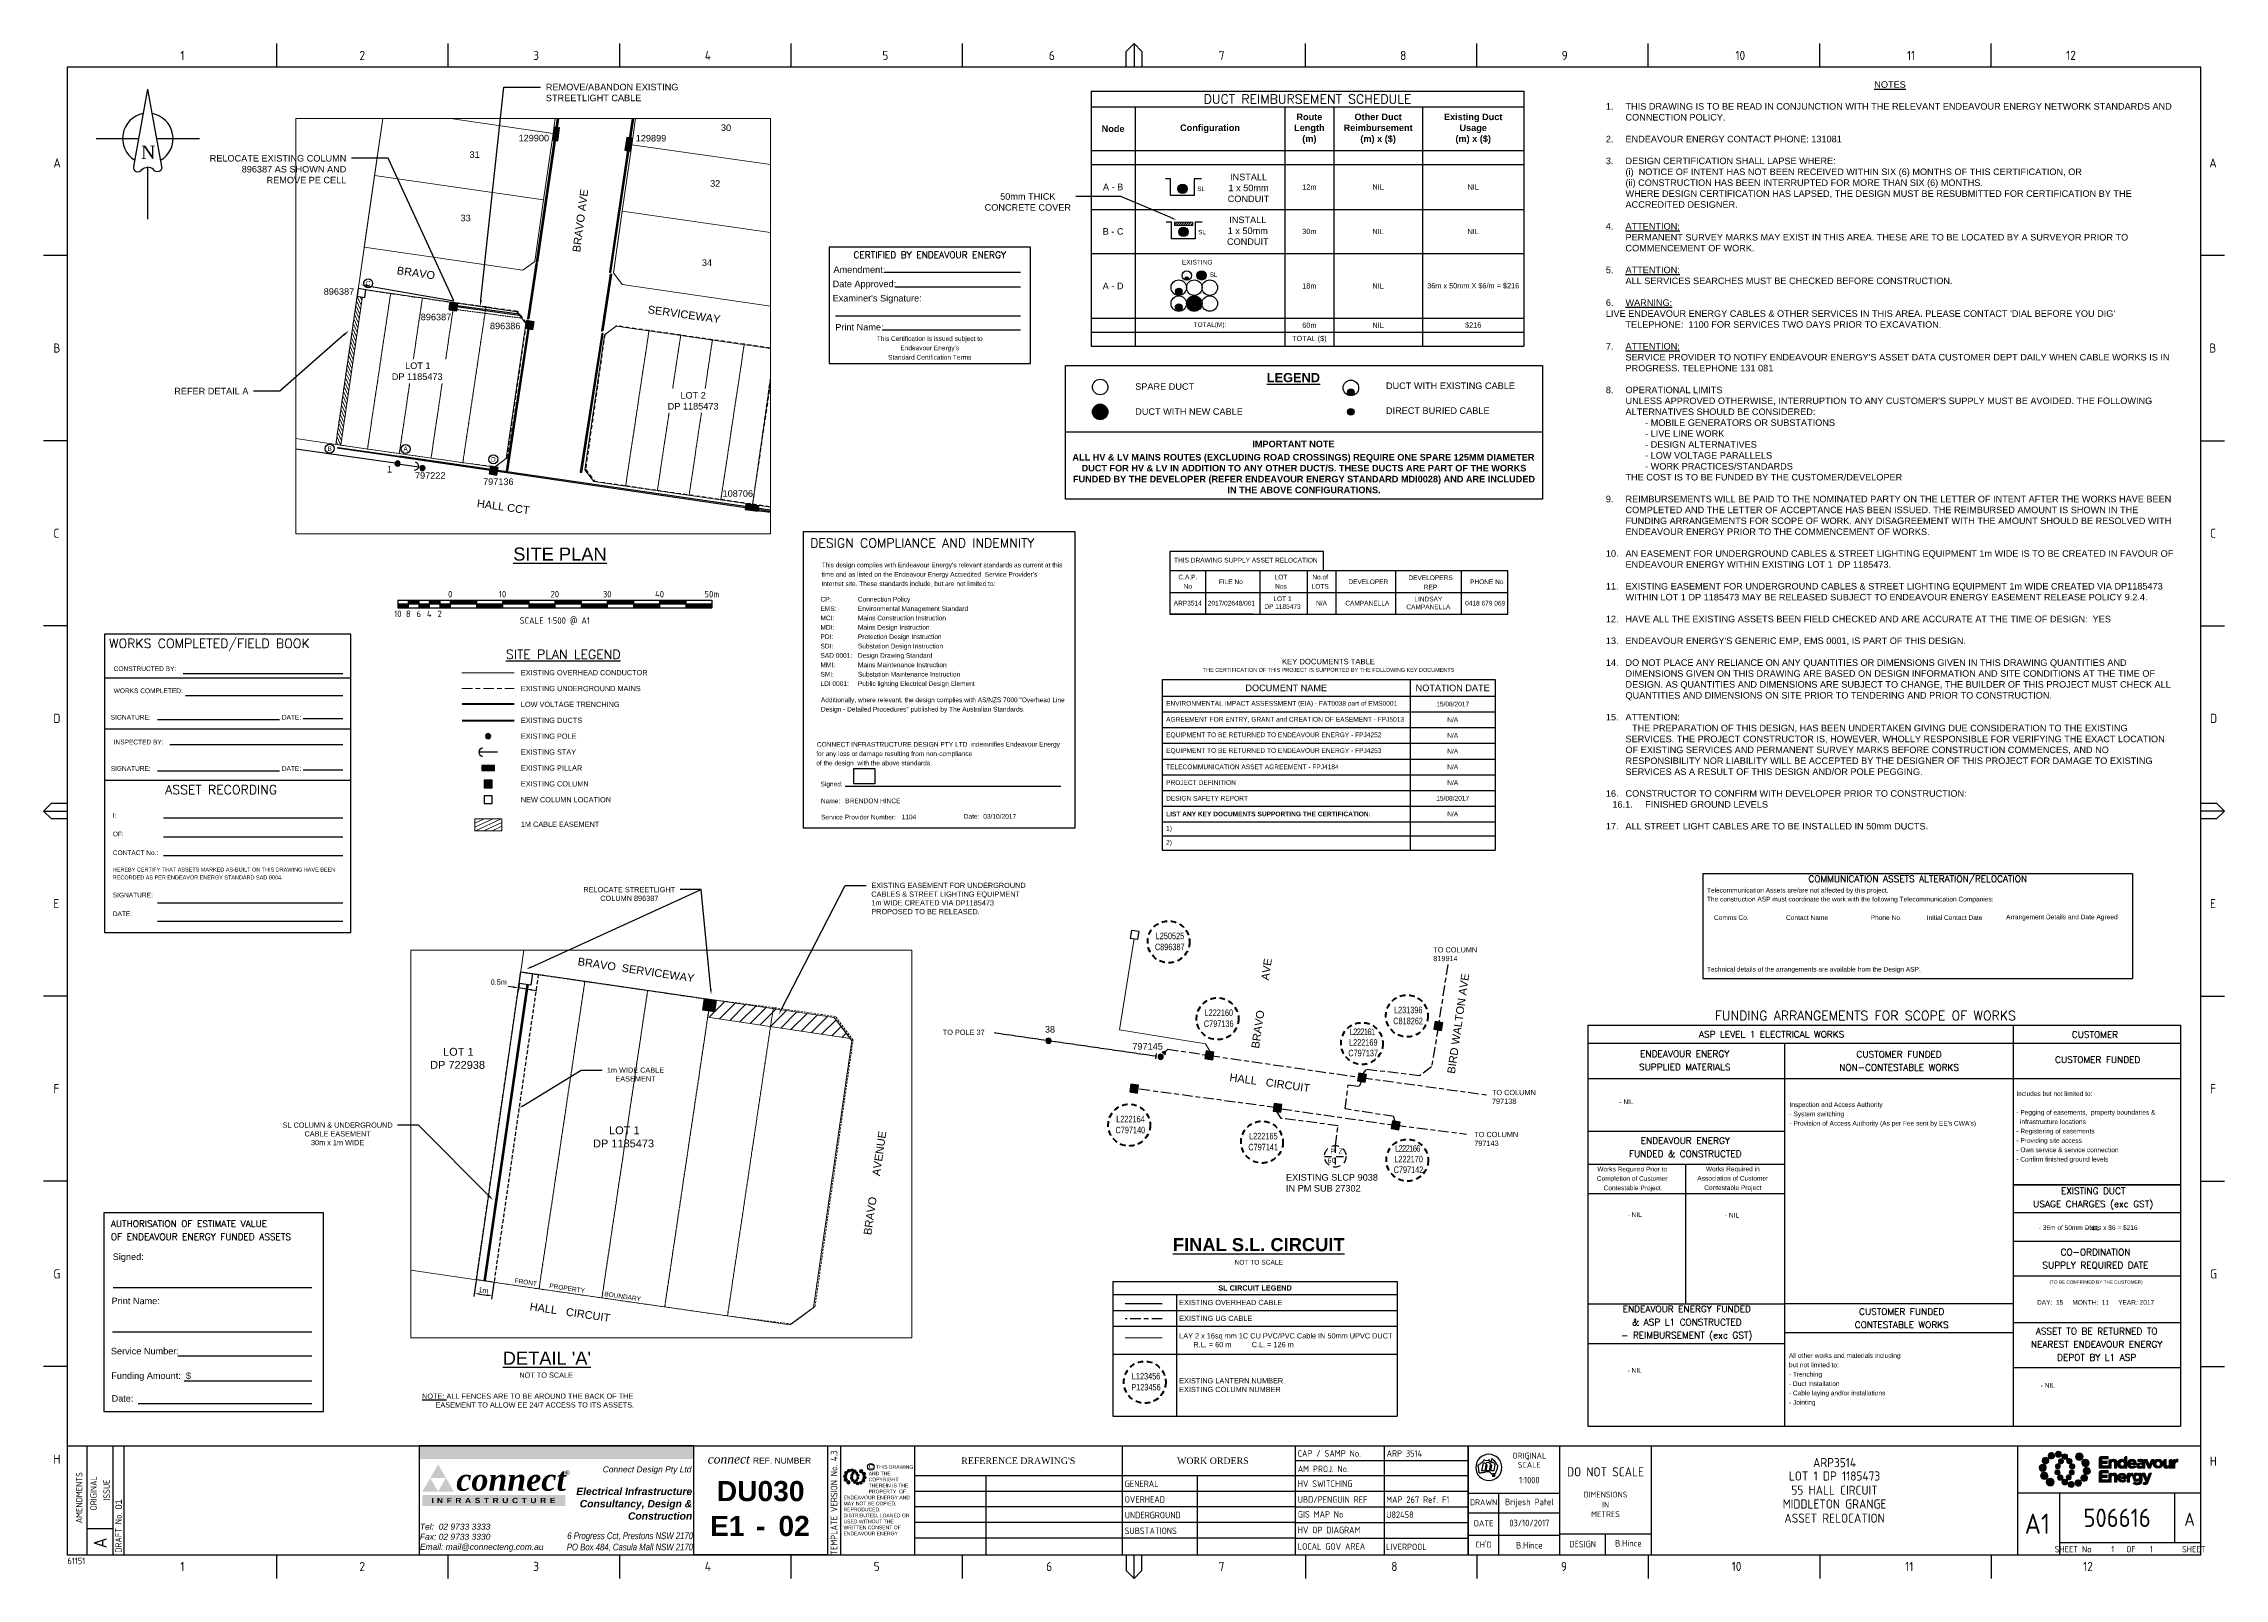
# Paper-space layout 'Sheet(1)' of a CAD drawing. Header units: metres, sheet in millimetres. Extents: x -16 to 817, y 1 to 588.
# The model-space entities are those that its viewports show. They can reach past a viewport. Long polylines and large blocks are cut down to what shows.
import ezdxf
from ezdxf import colors
from ezdxf.entities.mleader import LeaderData, LeaderLine
from ezdxf.enums import TextEntityAlignment as Align
from ezdxf.math import Vec2, Vec3

# ---------------------------------------------------------------- set-up
doc = ezdxf.new("R2010")
doc.units = ezdxf.units.M
for name, pattern in [('Cable Exist OH', [1, 1, 0]), ('Cable Exist UG', [8.2, 4, -1.2, 1.8, -1.2]), ('Dash', [5, 3, -2]), ('DASHED', [0.75, 0.5, -0.25]), ('HIDDEN', [0.375, 0.25, -0.125]), ('HIDDEN2', [0.1875, 0.125, -0.0625]), ('IE Trench LV', [6.5, 5, -1.5])]:
    doc.linetypes.add(name, pattern=pattern)
doc.layers.get('0').update_dxf_attribs({"color": 6})
for name, color, linetype in [('_User Miscellaneous1', 7, 'Continuous'), ('_User Miscellaneous2', 7, 'Continuous'), ('Duct_SP_EXT', 7, 'Continuous'), ('Equip_SP_SL_EXT', 7, 'Continuous'), ('Mains_LV_EXT', 7, 'Continuous'), ('Mains_LV_SL_EXT', 7, 'Continuous'), ('Mains_SL_EXT', 7, 'Continuous'), ('Mains_SL_NEW_R6', 2, 'Continuous'), ('Notes', 7, 'Continuous'), ('Notes_SP_NEW', 2, 'Continuous'), ('OH_Details_SP_MISC', 7, 'Continuous'), ('SupportsOH_SP_MISC', 7, 'Continuous'), ('SupportsOH_SP_TR_HV_LV_SL_EXT', 7, 'Continuous'), ('SupportsUG_SP_EXT', 7, 'Continuous'), ('SupportsUG_SP_LV_EXT', 7, 'Continuous'), ('SupportsUG_SP_LV_SL_EXT', 7, 'Continuous'), ('SupportsUG_SP_LV_SL_NEW', 2, 'Continuous'), ('Trench_SP_NEW', 2, 'Continuous'), ('UG_Details_SP_MISC', 7, 'Continuous')]:
    doc.layers.add(name, color=color, linetype=linetype)
for name, color, linetype, lineweight in [('Cadastre Developer_SP_EXT', 9, 'Continuous', 5), ('Cadastre Land Parcels_SP_EXT', 9, 'Continuous', 5), ('Cadastre Other Property_SP_EXT', 9, 'HIDDEN', 5)]:
    doc.layers.add(name, color=color, linetype=linetype, lineweight=lineweight)
doc.layers.add('Viewports', color=6, linetype='Continuous', plot=False)
doc.styles.add('ABlkR8pt', font='', dxfattribs={"height": 2.0202})
doc.styles.add('ANI10pt', font='ARIALNI.TTF', dxfattribs={"height": 2.5863})
doc.styles.add('AR07pt', font='arial.ttf', dxfattribs={"height": 1.7978})
doc.styles.add('AR09pt', font='arial.ttf', dxfattribs={"height": 2.3115})
doc.styles.add('ARB30pt', font='arialbd.ttf', dxfattribs={"height": 7.705})
doc.styles.add('ARBI11pt', font='arialbi.ttf', dxfattribs={"height": 2.8252})
doc.styles.add('ARI09pt', font='ariali.ttf', dxfattribs={"height": 2.3115})
doc.styles.add('ARIAL', font='arial.ttf', dxfattribs={"height": 2})
doc.styles.add('COLUMN_LABEL', font='arial.ttf')
doc.styles.add('Elec', font='romand__.ttf')
doc.styles.add('iecARIAL', font='arial.ttf', dxfattribs={"height": 2})
doc.styles.add('iecISOCP', font='isocp.shx')
doc.styles.add('iecNAME', font='times.ttf')
doc.styles.add('iecTimesNewRoman', font='times.ttf')
doc.styles.add('ISO3098B', font='ISO3098B.SHX')
doc.styles.add('POLE_LABEL', font='arial.ttf')
doc.styles.get("Standard").update_dxf_attribs({"font": 'arial.ttf'})
doc.styles.add('TNRBI36pt', font='timesbi.ttf', dxfattribs={"height": 8.601})
doc.styles.add('TNRI14pt', font='timesi.ttf', dxfattribs={"height": 3.4292})
doc.styles.get('ABlkR8pt').set_extended_font_data('Arial Black')
doc.linetypes.add('Cable 4', pattern='A,5.25,-0.1,["o",Standard,S=2,R=0,X=1.2,Y=-0.7],-4', length=9.35)
doc.linetypes.add('IE Trench HV', pattern='A,7,-0.2,["/",Standard,S=3,R=0,X=0.6,Y=-1.4],-2.5', length=9.7)
doc.dimstyles.new('GISCAD Dim Style', dxfattribs={"dimtxt": 2.5, "dimasz": 3, "dimexe": 1.25, "dimexo": 0.625, "dimtad": 1, "dimtoh": 1, "dimdec": 1, "dimtxsty": 'ARIAL', "dimcen": 2.5, "dimadec": 0, "dimazin": 0, "dimtfac": 1, "dimtdec": 1, "dimtmove": 0, "dimatfit": 3, "dimfxl": 1.25, "dimarcsym": 0})
picture_1 = doc.add_image_def('image1.jpg', size_in_pixel=(109, 79))

psp = doc.layouts.new('Sheet(1)')

# ---------------------------------------------------------------- texts
at = {"layer": '_User Miscellaneous1'}
for s, rotation, p in [('BRAVO  SERVICEWAY', 351.65031, (187.5, 235.39)), ('BRAVO          AVE', 81.79185, (447.99, 203.4)), ('BIRD WALTON AVE', 81.79185, (522.84, 193.76)), ('HALL   CIRCUIT', 352.09365, (436.59, 191.12)), ('BRAVO       AVENUE', 81.65031, (299.81, 132.12)), ('HALL   CIRCUIT', 351.65031, (169.17, 103.55))]:
    psp.add_text(s, height=3, rotation=rotation, dxfattribs=at).set_placement(p)
psp.add_text('FRONT       PROPERTY           BOUNDARY', height=1.7787, rotation=351.59667, dxfattribs=at).set_placement((187.7, 111.35), align=Align.MIDDLE_CENTER)
at = {"layer": '_User Miscellaneous1', "linetype": 'IE Trench HV'}
psp.add_text("%%UDETAIL 'A'", height=5, dxfattribs=at).set_placement((159, 82.72))
at = {"layer": '_User Miscellaneous1', "insert": (165.35, 79.74), "char_height": 2, "width": 20.24, "attachment_point": 1}
psp.add_mtext('NOT TO SCALE', dxfattribs=at)
at = {"layer": '_User Miscellaneous1', "color": 0, "insert": (168.55, 71.7), "char_height": 2, "width": 93.8051, "attachment_point": 2}
psp.add_mtext('{\\LNOTE:} ALL FENCES ARE TO BE AROUND THE BACK OF THE  \\P^I      EASEMENT TO ALLOW EE 24/7 ACCESS TO ITS ASSETS.', dxfattribs=at)
at = {"layer": 'Notes'}
for s, p in [('THIS DRAWING SUPPLY ASSET RELOCATION', (442.97, 390.13)), ('FILE No', (437.24, 381.88)), ('DEVELOPER', (489.77, 381.88)), ('PHONE No', (535.04, 381.88))]:
    psp.add_text(s, height=1.79, dxfattribs=at).set_placement(p, align=Align.MIDDLE_CENTER)
for s, width, gutter_width, heights, insert, char_height, attachment_point in [("\\pi102.58;{\\LNOTES}\\P\\pi0;\\P\\pi-7.5,l7.5,t7.5;{\\C7;1.^ITHIS DRAWING IS TO BE READ IN CONJUNCTION WITH THE RELEVANT ENDEAVOUR ENERGY NETWORK STANDARDS AND CONNECTION POLICY.}\\P\\pi0,t17.5;\\P\\pi-7.5,t7.5;2.^IENDEAVOUR ENERGY CONTACT PHONE: 131081\\P\\pi0,t17.5;\\P\\pi-7.5,t7.5;3.^IDESIGN CERTIFICATION SHALL LAPSE WHERE:\\P\\pi0,t17.5;(i)  NOTICE OF INTENT HAS NOT BEEN RECEIVED WITHIN SIX (6) MONTHS OF THIS CERTIFICATION, OR\\P(ii) CONSTRUCTION HAS BEEN INTERRUPTED FOR MORE THAN SIX (6) MONTHS.\\PWHERE DESIGN CERTIFICATION HAS LAPSED, THE DESIGN MUST BE RESUBMITTED FOR CERTIFICATION BY THE ACCREDITED DESIGNER.\\P\\P\\pi-7.5,t7.5;4.^I{\\LATTENTION:}\\P\\pi0,t17.5;PERMANENT SURVEY MARKS MAY EXIST IN THIS AREA. THESE ARE TO BE LOCATED BY A SURVEYOR PRIOR TO COMMENCEMENT OF WORK.\\P\\pl0,tz;\\P\\pi-7.5,l7.5,t7.5;5.^I{\\LATTENTION:}\\P\\pi0,t17.5;ALL SERVICES SEARCHES MUST BE CHECKED BEFORE CONSTRUCTION.\\P\\pi-7.5,tz;\\P\\pt7.5;6.^I{\\LWARNING:\\P\\pi0,t17.5;}LIVE ENDEAVOUR ENERGY CABLES & OTHER SERVICES IN THIS AREA. PLEASE CONTACT 'DIAL BEFORE YOU DIG' TELEPHONE:  1100 FOR SERVICES TWO DAYS PRIOR TO EXCAVATION.\\P\\pl0,tz;\\P\\pi-7.5,l7.5,t7.5;7.^I{\\LATTENTION:\\P}^ISERVICE PROVIDER TO NOTIFY ENDEAVOUR ENERGY'S ASSET DATA CUSTOMER DEPT DAILY WHEN CABLE WORKS IS IN PROGRESS. TELEPHONE 131 081\\P\\pi0,l0,tz;\\P\\pi-7.5,l7.5,t7.5;8.^IOPERATIONAL LIMITS\\P^IUNLESS APPROVED OTHERWISE, INTERRUPTION TO ANY CUSTOMER'S SUPPLY MUST BE AVOIDED. THE FOLLOWING ALTERNATIVES SHOULD BE CONSIDERED:\\P\\pi-15,l15,t15;^I- MOBILE GENERATORS OR SUBSTATIONS\\P\\pt7.5,15;^I^I- LIVE LINE WORK\\P^I^I- DESIGN ALTERNATIVES\\P^I^I- LOW VOLTAGE PARALLELS\\P^I^I- WORK PRACTICES/STANDARDS\\P^ITHE COST IS TO BE FUNDED BY THE CUSTOMER/DEVELOPER\\P\\pi0,l0,tz;\\P\\pi-7.5,l7.5,t7.5;9.^IREIMBURSEMENTS WILL BE PAID TO THE NOMINATED PARTY ON THE LETTER OF INTENT AFTER THE WORKS HAVE BEEN COMPLETED AND THE LETTER OF ACCEPTANCE HAS BEEN ISSUED. THE REIMBURSED AMOUNT IS SHOWN IN THE FUNDING ARRANGEMENTS FOR SCOPE OF WORK. ANY DISAGREEMENT WITH THE AMOUNT SHOULD BE RESOLVED WITH ENDEAVOUR ENERGY PRIOR TO THE COMMENCEMENT OF WORKS.\\P\\pi108.38,l0,tz;\\P\\pi-7.5,l7.5,t7.5;10.^IAN EASEMENT FOR UNDERGROUND CABLES & STREET LIGHTING EQUIPMENT 1m WIDE IS TO BE CREATED IN FAVOUR OF ENDEAVOUR ENERGY WITHIN EXISTING LOT 1  DP 1185473.\\P\\pi0,l0,tz;\\P\\pi-7.5,l7.5,t7.5;11.^IEXISTING EASEMENT FOR UNDERGROUND CABLES & STREET LIGHTING EQUIPMENT 1m WIDE CREATED VIA DP1185473 WITHIN LOT 1 DP 1185473 MAY BE RELEASED SUBJECT TO ENDEAVOUR ENERGY EASEMENT RELEASE POLICY 9.2.4.\\P\\pi0,t17.5;\\P\\pi-7.5,t7.5;12.^IHAVE ALL THE EXISTING ASSETS BEEN FIELD CHECKED AND ARE ACCURATE AT THE TIME OF DESIGN:  YES\\P\\pi0,l0,tz;\\P\\pi-7.5,l7.5,t7.5;13.^IENDEAVOUR ENERGY'S GENERIC EMP, EMS 0001, IS PART OF THIS DESIGN.\\P\\pi0,l0,tz;\\P\\pi-7.5,l7.5,t7.5;14.^IDO NOT PLACE ANY RELIANCE ON ANY QUANTITIES OR DIMENSIONS GIVEN IN THIS DRAWING QUANTITIES AND DIMENSIONS GIVEN ON THIS DRAWING ARE BASED ON DESIGN INFORMATION AND SITE CONDITIONS AT THE TIME OF DESIGN. AS QUANTITIES AND DIMENSIONS ARE SUBJECT TO CHANGE, THE BUILDER OF THIS PROJECT MUST CHECK ALL QUANTITIES AND DIMENSIONS ON SITE PRIOR TO TENDERING AND PRIOR TO CONSTRUCTION.\\P\\pi0,l0,tz;\\P\\pi-7.5,l7.5,t7.5;15.^IATTENTION:\\P\\ptz;^ITHE PREPARATION OF THIS DESIGN, HAS BEEN UNDERTAKEN GIVING DUE CONSIDERATION TO THE EXISTING SERVICES. THE PROJECT CONSTRUCTOR IS, HOWEVER, WHOLLY RESPONSIBLE FOR VERIFYING THE EXACT LOCATION OF EXISTING SERVICES AND PERMANENT SURVEY MARKS BEFORE CONSTRUCTION COMMENCES, AND NO RESPONSIBILITY NOR LIABILITY WILL BE ACCEPTED BY THE DESIGNER OF THIS PROJECT FOR DAMAGE TO EXISTING SERVICES AS A RESULT OF THIS DESIGN AND/OR POLE PEGGING.\\P\\pi0,l0;\\P\\pi-7.5,l7.5,t7.5;16.^ICONSTRUCTOR TO CONFIRM WITH DEVELOPER PRIOR TO CONSTRUCTION:\\P\\pi-12.5,l15,t15;16.1.^IFINISHED GROUND LEVELS\\P\\pi0,l0,tz;\\P\\pi-7.5,l7.5,t7.5;17.^IALL STREET LIGHT CABLES ARE TO BE INSTALLED IN 50mm DUCTS.", 216.7502, 6.3, [292.23], (580.55, 573.12), 2.5, 1), ('\\pi0.20491;{\\fArial|b1|i0|c0|p34;\\LLEGEND}', 20.166, 9, [0], (450.75, 461.64), 3.5, 1), ('SPARE DUCT', 22.4653, 9, [0], (400.7, 457.73), 2.5, 1), ('DUCT WITH EXISTING CABLE', 49.1246, 9, [0], (496.52, 458.02), 2.5, 1), ('DUCT WITH NEW CABLE', 40.9715, 9, [0], (400.7, 448.17), 2.5, 1), ('DIRECT BURIED CABLE', 39.4264, 9, [0], (496.52, 448.52), 2.5, 1), ('\\pi0.2858;{\\fArial|b1|i0|c0|p34;ALL HV & LV MAINS ROUTES (EXCLUDING ROAD CROSSINGS) REQUIRE ONE SPARE 125MM DIAMETER\\P\\pi3.7928;DUCT FOR HV & LV IN ADDITION TO ANY OTHER DUCT/S. THESE DUCTS ARE PART OF THE WORKS \\P\\pi0.49044;FUNDED BY THE DEVELOPER (REFER ENDEAVOUR ENERGY STANDARD MDI0028) AND ARE INCLUDED \\P\\pi59.506;IN THE ABOVE CONFIGURATIONS.}', 177.132, 9, [0], (376.41, 430.71), 2.5, 1), ('TO COLUMN 819914', 18.9981, 4, [0], (514.61, 242.25), 2, 1), ('TO POLE 37', 18.9981, 4, [0], (327.16, 210.76), 2, 1), ('TO COLUMN 797138', 18.9981, 4, [0], (537.02, 187.73), 2, 1), ('TO COLUMN 797143', 18.9981, 4, [0], (530.26, 171.68), 2, 1), ('{\\fArial|b1|i0|c0|p34;\\LFINAL S.L. CIRCUIT\\P\\fArial|b0|i0|c0|p34;\\H0.36x;\\lNOT TO SCALE}', 72.2023, 4, [0], (447.9, 126.03), 5, 5)]:
    psp.add_mtext_dynamic_manual_height_columns(s, width=width, gutter_width=gutter_width, heights=heights, dxfattribs=dict(at, insert=insert, char_height=char_height, attachment_point=attachment_point))
for s, insert, char_height, width, attachment_point in [('INSTALL\\P1 x 50mm\\PCONDUIT', (444, 537.79), 2.5, 19.3133, 2), ('\\pi1.1086;{\\C7;SL}', (423.33, 532.84), 1.7, 4.9308, 1), ('INSTALL\\P1 x 50mm\\PCONDUIT', (443.72, 521.42), 2.5, 19.3133, 2), ('\\pi1.1086;{\\C7;SL}', (423.66, 516.34), 1.7, 4.9308, 1), ('EXISTING', (424.38, 504.88), 1.79, 12.2644, 2), ('\\pi1.1086;{\\C7;SL}', (428.08, 500.07), 1.7, 4.9308, 1), ('LOT 1\\PDP 1185473', (456.98, 376.29), 1.79, 14.4891, 2), ('LINDSAY CAMPANELLA', (512.71, 376.17), 1.79, 25, 2), ('ARP3514', (420.77, 374.6), 1.79, 15, 2), ('2017/02648/001', (437.45, 374.6), 1.79, 16.6667, 2), ('N/A', (471.89, 374.6), 1.79, 10.8333, 2), ('CAMPANELLA', (489.39, 374.6), 1.79, 24.1667, 2), ('0418 679 069', (534.43, 374.6), 1.79, 16.6667, 2)]:
    psp.add_mtext(s, dxfattribs=dict(at, insert=insert, char_height=char_height, width=width, attachment_point=attachment_point))
at = {"layer": 'Notes', "style": 'iecARIAL'}
for s, width, insert, char_height, attachment_point in [('\\pi0.13187;{\\fArial|b1|i0|c0|p34;\\C1;IMPORTANT NOTE}', 31.2818, (445.32, 435.77), 2.5, 1), ('{\\H2.5x;\\LSITE PLAN}', 35.1598, (180.87, 394.97), 2, 2)]:
    psp.add_mtext_dynamic_manual_height_columns(s, width=width, gutter_width=9, heights=[0], dxfattribs=dict(at, insert=insert, char_height=char_height, attachment_point=attachment_point))
at = {"layer": 'Notes', "char_height": 1.79, "attachment_point": 5, "line_spacing_factor": 1.2}
for s, insert in [('C.A.P.\\PNo', (420.82, 381.88)), ('LOT\\PNos', (456.4, 381.88)), ('No.of\\PLOTS', (471.37, 381.88)), ('DEVELOPERS\\PREP', (513.55, 381.64))]:
    psp.add_mtext(s, dxfattribs=dict(at, insert=insert))
at = {"layer": 'Notes', "color": 1, "lineweight": -3, "insert": (474.56, 352.43), "char_height": 3, "width": 127.2933, "attachment_point": 2}
psp.add_mtext('{\\H0.6962x;\\C7;KEY DOCUMENTS TABLE\\P\\H0.716x;THE CERTIFICATION OF THIS PROJECT IS SUPPORTED BY THE FOLLOWING KEY DOCUMENTS}', dxfattribs=at)
at = {"layer": 'Notes', "attachment_point": 1}
for s, insert, char_height, width, style in [('60', (474.17, 161.8), 2, 1.261, 'iecISOCP'), ('P', (475.23, 165.23), 2, 1.261, 'iecISOCP'), ('Z', (478.23, 165.31), 2, 1.261, 'iecISOCP'), ('EXISTING SLCP 9038 IN PM SUB 27302', (458.31, 155.55), 2.5, 35.498, 'ARIAL')]:
    psp.add_mtext(s, dxfattribs=dict(at, insert=insert, char_height=char_height, width=width, style=style))

msp = doc.modelspace()

# ---------------------------------------------------------------- texts
at = {"layer": '_User Miscellaneous1'}
for s, rotation, p in [('BRAVO AVE', 82.6723, (301034.69, 6244963.06)), ('BRAVO', 352.0937, (300999.59, 6244958.94)), ('SERVICEWAY', 352.0937, (301047.53, 6244951.48)), ('HALL CCT', 352.0937, (301014.89, 6244914.45))]:
    msp.add_text(s, height=1.5, rotation=rotation, dxfattribs=at).set_placement(p)
at = {"layer": 'Cadastre Land Parcels_SP_EXT'}
for s, p in [('30', (301061.59, 6244986.29)), ('31', (301013.56, 6244981.16)), ('32', (301059.51, 6244975.64)), ('33', (301011.84, 6244969.04)), ('34', (301057.95, 6244960.5))]:
    msp.add_text(s, height=1.25, dxfattribs=at).set_placement(p)

# ---------------------------------------------------------------- blocks, each defined once
blk = doc.blocks.new('NorthPnt 11(NP11)')
for p, q in [((-19.7, 0.02), (-3.49, 0)), ((3.32, 0), (19.7, -0.02)), ((-0.08, -10.94), (-0.08, -30.8))]:
    blk.add_line(p, q)
for points in [[(-0.08, 18.81), (-5.43, -10.68, 0.877048), (-2.29, -11.9, -0.1543), (-0.08, -10.94, 0.090511)], [(-0.08, 18.81), (5.26, -10.68, -0.877048), (2.13, -11.9, 0.1543), (-0.08, -10.94, -0.090511)]]:
    blk.add_lwpolyline(points, format="xyb")
for start, end in [(100.5988, 238.86433), (300.09942, 80.43745)]:
    blk.add_arc((0, 0), 9.64, start, end)
at = {"color": 7, "style": 'iecNAME'}
blk.add_text('N', height=5.02, dxfattribs=at).set_placement((-2.62, -7.82))
blk = doc.blocks.new('EE_LOGO_SMALL')
at = {"layer": 'Notes'}
h = blk.add_hatch(color=256, dxfattribs=at)
edge = h.paths.add_edge_path()
edge.add_spline(control_points=[(-8.4, 2), (-9.2, 2), (-9.8, 1.4), (-9.8, 0.7), (-9.9, -0.1), (-9.3, -0.7), (-8.6, -0.8), (-7.8, -0.8), (-7.2, -0.2), (-7.1, 0.5), (-7.1, 1.3), (-7.7, 1.9), (-8.4, 2)], knot_values=[0, 0, 0, 0, 1, 1, 1, 2, 2, 2, 3, 3, 3, 4, 4, 4, 4], degree=3, periodic=0)
h = blk.add_hatch(color=256, dxfattribs=at)
edge = h.paths.add_edge_path()
edge.add_spline(control_points=[(-6.8, 4.5), (-7.4, 4.8), (-8.2, 4.6), (-8.6, 4), (-8.9, 3.4), (-8.7, 2.6), (-8.1, 2.2), (-7.5, 1.9), (-6.7, 2.1), (-6.3, 2.7), (-6, 3.3), (-6.2, 4.1), (-6.8, 4.5)], knot_values=[0, 0, 0, 0, 1, 1, 1, 2, 2, 2, 3, 3, 3, 4, 4, 4, 4], degree=3, periodic=0)
h = blk.add_hatch(color=256, dxfattribs=at)
edge = h.paths.add_edge_path()
edge.add_spline(control_points=[(-4.2, 5.9), (-4.6, 6.5), (-5.3, 6.6), (-5.9, 6.3), (-6.4, 5.9), (-6.6, 5.1), (-6.2, 4.6), (-5.9, 4), (-5.1, 3.8), (-4.6, 4.2), (-4, 4.6), (-3.8, 5.3), (-4.2, 5.9)], knot_values=[0, 0, 0, 0, 1, 1, 1, 2, 2, 2, 3, 3, 3, 4, 4, 4, 4], degree=3, periodic=0)
h = blk.add_hatch(color=256, dxfattribs=at)
edge = h.paths.add_edge_path()
edge.add_spline(control_points=[(-1.3, 5.9), (-1.4, 6.5), (-2, 7), (-2.6, 6.9), (-3.3, 6.9), (-3.7, 6.3), (-3.7, 5.6), (-3.6, 5), (-3, 4.5), (-2.4, 4.6), (-1.7, 4.7), (-1.3, 5.2), (-1.3, 5.9)], knot_values=[0, 0, 0, 0, 1, 1, 1, 2, 2, 2, 3, 3, 3, 4, 4, 4, 4], degree=3, periodic=0)
h = blk.add_hatch(color=256, dxfattribs=at)
edge = h.paths.add_edge_path()
edge.add_spline(control_points=[(-2.5, 2.1), (-3, 2.2), (-3.5, 1.9), (-3.6, 1.3), (-3.7, 0.8), (-3.4, 0.3), (-2.9, 0.2), (-2.4, 0.1), (-1.9, 0.4), (-1.8, 0.9), (-1.7, 1.5), (-2, 2), (-2.5, 2.1)], knot_values=[0, 0, 0, 0, 1, 1, 1, 2, 2, 2, 3, 3, 3, 4, 4, 4, 4], degree=3, periodic=0)
h = blk.add_hatch(color=256, dxfattribs=at)
edge = h.paths.add_edge_path()
edge.add_spline(control_points=[(1, 4.9), (1, 4.3), (0.5, 3.8), (-0.1, 3.8), (-0.7, 3.8), (-1.2, 4.3), (-1.2, 4.9), (-1.2, 5.5), (-0.7, 6), (-0.1, 6), (0.5, 6), (1, 5.5), (1, 4.9)], knot_values=[0, 0, 0, 0, 1, 1, 1, 2, 2, 2, 3, 3, 3, 4, 4, 4, 4], degree=3, periodic=0)
edge = h.paths.add_edge_path()
edge.add_spline(control_points=[(-1.4, 4), (-1.9, 4.1), (-2.4, 3.8), (-2.5, 3.3), (-2.6, 2.7), (-2.3, 2.2), (-1.8, 2.1), (-1.3, 2), (-0.7, 2.3), (-0.6, 2.9), (-0.5, 3.4), (-0.9, 3.9), (-1.4, 4)], knot_values=[0, 0, 0, 0, 1, 1, 1, 2, 2, 2, 3, 3, 3, 4, 4, 4, 4], degree=3, periodic=0)
h = blk.add_hatch(color=256, dxfattribs=at)
edge = h.paths.add_edge_path()
edge.add_spline(control_points=[(2.3, 2.4), (2.8, 2.8), (2.8, 3.4), (2.4, 3.9), (2, 4.3), (1.4, 4.3), (0.9, 3.9), (0.5, 3.6), (0.5, 2.9), (0.9, 2.5), (1.2, 2), (1.9, 2), (2.3, 2.4)], knot_values=[0, 0, 0, 0, 1, 1, 1, 2, 2, 2, 3, 3, 3, 4, 4, 4, 4], degree=3, periodic=0)
edge = h.paths.add_edge_path()
edge.add_spline(control_points=[(1, 4.9), (1, 4.3), (0.5, 3.8), (-0.1, 3.8), (-0.7, 3.8), (-1.2, 4.3), (-1.2, 4.9), (-1.2, 5.5), (-0.7, 6), (-0.1, 6), (0.5, 6), (1, 5.5), (1, 4.9)], knot_values=[0, 0, 0, 0, 1, 1, 1, 2, 2, 2, 3, 3, 3, 4, 4, 4, 4], degree=3, periodic=0)
h = blk.add_hatch(color=256, dxfattribs=at)
edge = h.paths.add_edge_path()
edge.add_spline(control_points=[(1, 4.9), (1, 4.3), (0.5, 3.8), (-0.1, 3.8), (-0.7, 3.8), (-1.2, 4.3), (-1.2, 4.9), (-1.2, 5.5), (-0.7, 6), (-0.1, 6), (0.5, 6), (1, 5.5), (1, 4.9)], knot_values=[0, 0, 0, 0, 1, 1, 1, 2, 2, 2, 3, 3, 3, 4, 4, 4, 4], degree=3, periodic=0)
edge = h.paths.add_edge_path(flags=16)
edge.add_spline(control_points=[(1, 4.9), (1, 4.3), (0.5, 3.8), (-0.1, 3.8), (-0.7, 3.8), (-1.2, 4.3), (-1.2, 4.9), (-1.2, 5.5), (-0.7, 6), (-0.1, 6), (0.5, 6), (1, 5.5), (1, 4.9)], knot_values=[0, 0, 0, 0, 1, 1, 1, 2, 2, 2, 3, 3, 3, 4, 4, 4, 4], degree=3, periodic=0)
h = blk.add_hatch(color=256, dxfattribs=at)
edge = h.paths.add_edge_path()
edge.add_spline(control_points=[(3, 0.2), (3.5, 0.3), (3.8, 0.9), (3.7, 1.4), (3.6, 1.9), (3, 2.3), (2.5, 2.1), (1.9, 2), (1.6, 1.4), (1.8, 0.9), (1.9, 0.4), (2.5, 0.1), (3, 0.2)], knot_values=[0, 0, 0, 0, 1, 1, 1, 2, 2, 2, 3, 3, 3, 4, 4, 4, 4], degree=3, periodic=0)
h = blk.add_hatch(color=256, dxfattribs=at)
edge = h.paths.add_edge_path()
edge.add_spline(control_points=[(7, 4.9), (7, 4), (6.3, 3.4), (5.5, 3.4), (4.6, 3.4), (4, 4), (4, 4.9), (4, 5.7), (4.6, 6.4), (5.5, 6.4), (6.3, 6.4), (7, 5.7), (7, 4.9)], knot_values=[0, 0, 0, 0, 1, 1, 1, 2, 2, 2, 3, 3, 3, 4, 4, 4, 4], degree=3, periodic=0)
h = blk.add_hatch(color=256, dxfattribs=at)
edge = h.paths.add_edge_path()
edge.add_spline(control_points=[(8.4, 1.1), (9.1, 1.5), (9.4, 2.3), (9.1, 3), (8.8, 3.7), (7.9, 4.1), (7.2, 3.8), (6.5, 3.4), (6.2, 2.6), (6.5, 1.9), (6.8, 1.2), (7.7, 0.8), (8.4, 1.1)], knot_values=[0, 0, 0, 0, 1, 1, 1, 2, 2, 2, 3, 3, 3, 4, 4, 4, 4], degree=3, periodic=0)
h = blk.add_hatch(color=256, dxfattribs=at)
edge = h.paths.add_edge_path()
edge.add_spline(control_points=[(8.3, -1.9), (9, -1.9), (9.7, -1.4), (9.7, -0.6), (9.7, 0.1), (9.2, 0.8), (8.4, 0.8), (7.7, 0.8), (7, 0.3), (7, -0.5), (6.9, -1.2), (7.5, -1.9), (8.3, -1.9)], knot_values=[0, 0, 0, 0, 1, 1, 1, 2, 2, 2, 3, 3, 3, 4, 4, 4, 4], degree=3, periodic=0)
h = blk.add_hatch(color=256, dxfattribs=at)
edge = h.paths.add_edge_path()
edge.add_spline(control_points=[(-8.5, -1.1), (-9.2, -1.4), (-9.6, -2.3), (-9.3, -3), (-8.9, -3.7), (-8.1, -4), (-7.4, -3.7), (-6.7, -3.4), (-6.3, -2.5), (-6.6, -1.8), (-7, -1.1), (-7.8, -0.8), (-8.5, -1.1)], knot_values=[0, 0, 0, 0, 1, 1, 1, 2, 2, 2, 3, 3, 3, 4, 4, 4, 4], degree=3, periodic=0)
h = blk.add_hatch(color=256, dxfattribs=at)
edge = h.paths.add_edge_path()
edge.add_spline(control_points=[(-7.1, -4.8), (-7.1, -4), (-6.5, -3.3), (-5.6, -3.3), (-4.8, -3.3), (-4.1, -4), (-4.1, -4.8), (-4.1, -5.7), (-4.8, -6.3), (-5.6, -6.3), (-6.5, -6.3), (-7.1, -5.7), (-7.1, -4.8)], knot_values=[0, 0, 0, 0, 1, 1, 1, 2, 2, 2, 3, 3, 3, 4, 4, 4, 4], degree=3, periodic=0)
h = blk.add_hatch(color=256, dxfattribs=at)
edge = h.paths.add_edge_path()
edge.add_spline(control_points=[(-3.1, -0.2), (-3.7, -0.3), (-4, -0.8), (-3.8, -1.4), (-3.7, -1.9), (-3.2, -2.2), (-2.6, -2.1), (-2.1, -1.9), (-1.8, -1.4), (-1.9, -0.9), (-2.1, -0.3), (-2.6, 0), (-3.1, -0.2)], knot_values=[0, 0, 0, 0, 1, 1, 1, 2, 2, 2, 3, 3, 3, 4, 4, 4, 4], degree=3, periodic=0)
h = blk.add_hatch(color=256, dxfattribs=at)
edge = h.paths.add_edge_path()
edge.add_spline(control_points=[(-2.5, -2.3), (-2.9, -2.7), (-3, -3.4), (-2.6, -3.8), (-2.2, -4.2), (-1.5, -4.3), (-1.1, -3.9), (-0.7, -3.5), (-0.6, -2.8), (-1, -2.4), (-1.4, -2), (-2, -1.9), (-2.5, -2.3)], knot_values=[0, 0, 0, 0, 1, 1, 1, 2, 2, 2, 3, 3, 3, 4, 4, 4, 4], degree=3, periodic=0)
h = blk.add_hatch(color=256, dxfattribs=at)
edge = h.paths.add_edge_path()
edge.add_spline(control_points=[(-1.2, -4.8), (-1.2, -4.2), (-0.7, -3.7), (-0.1, -3.7), (0.5, -3.7), (1, -4.2), (1, -4.8), (1, -5.4), (0.5, -5.9), (-0.1, -5.9), (-0.7, -5.9), (-1.2, -5.4), (-1.2, -4.8)], knot_values=[0, 0, 0, 0, 1, 1, 1, 2, 2, 2, 3, 3, 3, 4, 4, 4, 4], degree=3, periodic=0)
h = blk.add_hatch(color=256, dxfattribs=at)
edge = h.paths.add_edge_path()
edge.add_spline(control_points=[(1.2, -3.9), (1.7, -4.1), (2.2, -3.7), (2.3, -3.2), (2.5, -2.7), (2.1, -2.2), (1.6, -2.1), (1.1, -2), (0.6, -2.3), (0.5, -2.8), (0.4, -3.3), (0.7, -3.8), (1.2, -3.9)], knot_values=[0, 0, 0, 0, 1, 1, 1, 2, 2, 2, 3, 3, 3, 4, 4, 4, 4], degree=3, periodic=0)
h = blk.add_hatch(color=256, dxfattribs=at)
edge = h.paths.add_edge_path()
edge.add_spline(control_points=[(1.2, -5.8), (1.3, -6.5), (1.8, -6.9), (2.5, -6.9), (3.1, -6.8), (3.6, -6.2), (3.5, -5.6), (3.4, -5), (2.9, -4.5), (2.2, -4.6), (1.6, -4.6), (1.1, -5.2), (1.2, -5.8)], knot_values=[0, 0, 0, 0, 1, 1, 1, 2, 2, 2, 3, 3, 3, 4, 4, 4, 4], degree=3, periodic=0)
h = blk.add_hatch(color=256, dxfattribs=at)
edge = h.paths.add_edge_path()
edge.add_spline(control_points=[(2.4, -2), (2.9, -2.1), (3.4, -1.8), (3.5, -1.3), (3.6, -0.8), (3.3, -0.3), (2.8, -0.2), (2.2, -0.1), (1.7, -0.4), (1.6, -0.9), (1.5, -1.4), (1.8, -1.9), (2.4, -2)], knot_values=[0, 0, 0, 0, 1, 1, 1, 2, 2, 2, 3, 3, 3, 4, 4, 4, 4], degree=3, periodic=0)
h = blk.add_hatch(color=256, dxfattribs=at)
edge = h.paths.add_edge_path()
edge.add_spline(control_points=[(4, -5.8), (4.4, -6.4), (5.2, -6.6), (5.7, -6.2), (6.3, -5.8), (6.5, -5.1), (6.1, -4.5), (5.7, -4), (5, -3.8), (4.4, -4.2), (3.8, -4.5), (3.7, -5.3), (4, -5.8)], knot_values=[0, 0, 0, 0, 1, 1, 1, 2, 2, 2, 3, 3, 3, 4, 4, 4, 4], degree=3, periodic=0)
h = blk.add_hatch(color=256, dxfattribs=at)
edge = h.paths.add_edge_path()
edge.add_spline(control_points=[(6.7, -4.4), (7.3, -4.8), (8.1, -4.6), (8.4, -4), (8.8, -3.3), (8.6, -2.6), (8, -2.2), (7.3, -1.8), (6.6, -2.1), (6.2, -2.7), (5.8, -3.3), (6, -4.1), (6.7, -4.4)], knot_values=[0, 0, 0, 0, 1, 1, 1, 2, 2, 2, 3, 3, 3, 4, 4, 4, 4], degree=3, periodic=0)
at = {"layer": 'Notes', "lineweight": 0}
for points in [[(1.8, 2.1), (1.8, 2.1)], [(-2, -2.1), (-2, -2.1)]]:
    blk.add_lwpolyline(points, dxfattribs=at)
for points in [[(-8.4, 2), (-9.2, 2), (-9.8, 1.4), (-9.8, 0.7), (-9.9, -0.1), (-9.3, -0.7), (-8.6, -0.8), (-7.8, -0.8), (-7.2, -0.2), (-7.1, 0.5), (-7.1, 1.3), (-7.7, 1.9), (-8.4, 2)], [(-6.8, 4.5), (-7.4, 4.8), (-8.2, 4.6), (-8.6, 4), (-8.9, 3.4), (-8.7, 2.6), (-8.1, 2.2), (-7.5, 1.9), (-6.7, 2.1), (-6.3, 2.7), (-6, 3.3), (-6.2, 4.1), (-6.8, 4.5)], [(-4.2, 5.9), (-4.6, 6.5), (-5.3, 6.6), (-5.9, 6.3), (-6.4, 5.9), (-6.6, 5.1), (-6.2, 4.6), (-5.9, 4), (-5.1, 3.8), (-4.6, 4.2), (-4, 4.6), (-3.8, 5.3), (-4.2, 5.9)], [(-1.3, 5.9), (-1.4, 6.5), (-2, 7), (-2.6, 6.9), (-3.3, 6.9), (-3.7, 6.3), (-3.7, 5.6), (-3.6, 5), (-3, 4.5), (-2.4, 4.6), (-1.7, 4.7), (-1.3, 5.2), (-1.3, 5.9)], [(-2.5, 2.1), (-3, 2.2), (-3.5, 1.9), (-3.6, 1.3), (-3.7, 0.8), (-3.4, 0.3), (-2.9, 0.2), (-2.4, 0.1), (-1.9, 0.4), (-1.8, 0.9), (-1.7, 1.5), (-2, 2), (-2.5, 2.1)], [(-1.4, 4), (-1.9, 4.1), (-2.4, 3.8), (-2.5, 3.3), (-2.6, 2.7), (-2.3, 2.2), (-1.8, 2.1), (-1.3, 2), (-0.7, 2.3), (-0.6, 2.9), (-0.5, 3.4), (-0.9, 3.9), (-1.4, 4)], [(1, 4.9), (1, 4.3), (0.5, 3.8), (-0.1, 3.8), (-0.7, 3.8), (-1.2, 4.3), (-1.2, 4.9), (-1.2, 5.5), (-0.7, 6), (-0.1, 6), (0.5, 6), (1, 5.5), (1, 4.9)], [(1, 4.9), (1, 4.3), (0.5, 3.8), (-0.1, 3.8), (-0.7, 3.8), (-1.2, 4.3), (-1.2, 4.9), (-1.2, 5.5), (-0.7, 6), (-0.1, 6), (0.5, 6), (1, 5.5), (1, 4.9)], [(2.3, 2.4), (2.8, 2.8), (2.8, 3.4), (2.4, 3.9), (2, 4.3), (1.4, 4.3), (0.9, 3.9), (0.5, 3.6), (0.5, 2.9), (0.9, 2.5), (1.2, 2), (1.9, 2), (2.3, 2.4)], [(3, 0.2), (3.5, 0.3), (3.8, 0.9), (3.7, 1.4), (3.6, 1.9), (3, 2.3), (2.5, 2.1), (1.9, 2), (1.6, 1.4), (1.8, 0.9), (1.9, 0.4), (2.5, 0.1), (3, 0.2)], [(7, 4.9), (7, 4), (6.3, 3.4), (5.5, 3.4), (4.6, 3.4), (4, 4), (4, 4.9), (4, 5.7), (4.6, 6.4), (5.5, 6.4), (6.3, 6.4), (7, 5.7), (7, 4.9)], [(8.4, 1.1), (9.1, 1.5), (9.4, 2.3), (9.1, 3), (8.8, 3.7), (7.9, 4.1), (7.2, 3.8), (6.5, 3.4), (6.2, 2.6), (6.5, 1.9), (6.8, 1.2), (7.7, 0.8), (8.4, 1.1)], [(8.3, -1.9), (9, -1.9), (9.7, -1.4), (9.7, -0.6), (9.7, 0.1), (9.2, 0.8), (8.4, 0.8), (7.7, 0.8), (7, 0.3), (7, -0.5), (6.9, -1.2), (7.5, -1.9), (8.3, -1.9)], [(-8.5, -1.1), (-9.2, -1.4), (-9.6, -2.3), (-9.3, -3), (-8.9, -3.7), (-8.1, -4), (-7.4, -3.7), (-6.7, -3.4), (-6.3, -2.5), (-6.6, -1.8), (-7, -1.1), (-7.8, -0.8), (-8.5, -1.1)], [(-7.1, -4.8), (-7.1, -4), (-6.5, -3.3), (-5.6, -3.3), (-4.8, -3.3), (-4.1, -4), (-4.1, -4.8), (-4.1, -5.7), (-4.8, -6.3), (-5.6, -6.3), (-6.5, -6.3), (-7.1, -5.7), (-7.1, -4.8)], [(-3.1, -0.2), (-3.7, -0.3), (-4, -0.8), (-3.8, -1.4), (-3.7, -1.9), (-3.2, -2.2), (-2.6, -2.1), (-2.1, -1.9), (-1.8, -1.4), (-1.9, -0.9), (-2.1, -0.3), (-2.6, 0), (-3.1, -0.2)], [(-2.5, -2.3), (-2.9, -2.7), (-3, -3.4), (-2.6, -3.8), (-2.2, -4.2), (-1.5, -4.3), (-1.1, -3.9), (-0.7, -3.5), (-0.6, -2.8), (-1, -2.4), (-1.4, -2), (-2, -1.9), (-2.5, -2.3)], [(-1.2, -4.8), (-1.2, -4.2), (-0.7, -3.7), (-0.1, -3.7), (0.5, -3.7), (1, -4.2), (1, -4.8), (1, -5.4), (0.5, -5.9), (-0.1, -5.9), (-0.7, -5.9), (-1.2, -5.4), (-1.2, -4.8)], [(1.2, -3.9), (1.7, -4.1), (2.2, -3.7), (2.3, -3.2), (2.5, -2.7), (2.1, -2.2), (1.6, -2.1), (1.1, -2), (0.6, -2.3), (0.5, -2.8), (0.4, -3.3), (0.7, -3.8), (1.2, -3.9)], [(1.2, -5.8), (1.3, -6.5), (1.8, -6.9), (2.5, -6.9), (3.1, -6.8), (3.6, -6.2), (3.5, -5.6), (3.4, -5), (2.9, -4.5), (2.2, -4.6), (1.6, -4.6), (1.1, -5.2), (1.2, -5.8)], [(2.4, -2), (2.9, -2.1), (3.4, -1.8), (3.5, -1.3), (3.6, -0.8), (3.3, -0.3), (2.8, -0.2), (2.2, -0.1), (1.7, -0.4), (1.6, -0.9), (1.5, -1.4), (1.8, -1.9), (2.4, -2)], [(4, -5.8), (4.4, -6.4), (5.2, -6.6), (5.7, -6.2), (6.3, -5.8), (6.5, -5.1), (6.1, -4.5), (5.7, -4), (5, -3.8), (4.4, -4.2), (3.8, -4.5), (3.7, -5.3), (4, -5.8)], [(6.7, -4.4), (7.3, -4.8), (8.1, -4.6), (8.4, -4), (8.8, -3.3), (8.6, -2.6), (8, -2.2), (7.3, -1.8), (6.6, -2.1), (6.2, -2.7), (5.8, -3.3), (6, -4.1), (6.7, -4.4)]]:
    blk.add_open_spline(points, degree=3, knots=[0, 0, 0, 0, 1, 1, 1, 2, 2, 2, 3, 3, 3, 4, 4, 4, 4], dxfattribs=at)
blk = doc.blocks.new('EE_COPYRIGHT_A1')
at = {"layer": 'Notes'}
blk.add_circle((9.53, -0.82), 1.15, dxfattribs=at)
at = {"xscale": 0.4, "yscale": 0.4, "zscale": 0.4}
blk.add_blockref('EE_LOGO_SMALL', (3.96, -4.29), dxfattribs=at)
at = {"layer": 'Notes', "insert": (0, 0), "char_height": 1.25, "width": 24.1208, "attachment_point": 1, "style": 'ARIAL'}
blk.add_mtext('\\pt8.75;               ^I{\\H1.2x;C } THIS DRAWING\\P\\pi-8.75,l8.75,t8.75,20;       ^IAND THE ^I\\P\\pi0,t8.75;COPYRIGHT\\P\\pi-8.75,t1.25,8.75;^I^ITHEREIN IS THE PROPERTY  OF \\P\\pi0,l0,t1.25;ENDEAVOUR ENERGY AND MAY NOT BE COPIED, REPRODUCED, DISTRIBUTED, LOANED OR USED WITHOUT THE WRITTEN CONSENT OF ENDEAVOUR ENERGY', dxfattribs=at)
blk = doc.blocks.new('EE_LOGO')
h = blk.add_hatch(color=7)
edge = h.paths.add_edge_path()
edge.add_spline(control_points=[(-25.34, 1.94), (-26.08, 1.98), (-26.72, 1.41), (-26.77, 0.66), (-26.81, -0.09), (-26.24, -0.72), (-25.49, -0.77), (-24.74, -0.81), (-24.1, -0.24), (-24.06, 0.51), (-24.02, 1.25), (-24.59, 1.89), (-25.34, 1.94)], knot_values=[0, 0, 0, 0, 1, 1, 1, 2, 2, 2, 3, 3, 3, 4, 4, 4, 4], degree=3, periodic=0)
h = blk.add_hatch(color=7)
edge = h.paths.add_edge_path()
edge.add_spline(control_points=[(-23.73, 4.46), (-24.34, 4.81), (-25.13, 4.61), (-25.49, 3.99), (-25.85, 3.38), (-25.64, 2.59), (-25.03, 2.23), (-24.41, 1.87), (-23.63, 2.08), (-23.27, 2.69), (-22.91, 3.31), (-23.12, 4.1), (-23.73, 4.46)], knot_values=[0, 0, 0, 0, 1, 1, 1, 2, 2, 2, 3, 3, 3, 4, 4, 4, 4], degree=3, periodic=0)
h = blk.add_hatch(color=7)
edge = h.paths.add_edge_path()
edge.add_spline(control_points=[(-21.12, 5.87), (-21.48, 6.44), (-22.24, 6.61), (-22.81, 6.24), (-23.37, 5.88), (-23.54, 5.12), (-23.17, 4.55), (-22.81, 3.98), (-22.05, 3.82), (-21.48, 4.19), (-20.92, 4.55), (-20.75, 5.31), (-21.12, 5.87)], knot_values=[0, 0, 0, 0, 1, 1, 1, 2, 2, 2, 3, 3, 3, 4, 4, 4, 4], degree=3, periodic=0)
h = blk.add_hatch(color=7)
edge = h.paths.add_edge_path()
edge.add_spline(control_points=[(-19.43, 2.06), (-19.94, 2.17), (-20.44, 1.84), (-20.55, 1.33), (-20.66, 0.82), (-20.34, 0.32), (-19.83, 0.21), (-19.32, 0.1), (-18.81, 0.42), (-18.71, 0.93), (-18.59, 1.44), (-18.92, 1.95), (-19.43, 2.06)], knot_values=[0, 0, 0, 0, 1, 1, 1, 2, 2, 2, 3, 3, 3, 4, 4, 4, 4], degree=3, periodic=0)
h = blk.add_hatch(color=7)
edge = h.paths.add_edge_path()
edge.add_spline(control_points=[(-18.27, 5.87), (-18.34, 6.5), (-18.91, 6.97), (-19.54, 6.9), (-20.18, 6.84), (-20.65, 6.27), (-20.58, 5.63), (-20.52, 4.99), (-19.95, 4.53), (-19.31, 4.59), (-18.67, 4.66), (-18.21, 5.23), (-18.27, 5.87)], knot_values=[0, 0, 0, 0, 1, 1, 1, 2, 2, 2, 3, 3, 3, 4, 4, 4, 4], degree=3, periodic=0)
h = blk.add_hatch(color=7)
edge = h.paths.add_edge_path()
edge.add_spline(control_points=[(-15.91, 4.86), (-15.91, 4.26), (-16.4, 3.77), (-17, 3.77), (-17.6, 3.77), (-18.08, 4.26), (-18.08, 4.86), (-18.08, 5.46), (-17.6, 5.95), (-17, 5.95), (-16.4, 5.95), (-15.91, 5.46), (-15.91, 4.86)], knot_values=[0, 0, 0, 0, 1, 1, 1, 2, 2, 2, 3, 3, 3, 4, 4, 4, 4], degree=3, periodic=0)
edge = h.paths.add_edge_path()
edge.add_spline(control_points=[(-18.29, 3.97), (-18.8, 4.08), (-19.3, 3.76), (-19.41, 3.25), (-19.52, 2.74), (-19.2, 2.23), (-18.69, 2.12), (-18.18, 2.01), (-17.67, 2.33), (-17.56, 2.84), (-17.45, 3.35), (-17.78, 3.86), (-18.29, 3.97)], knot_values=[0, 0, 0, 0, 1, 1, 1, 2, 2, 2, 3, 3, 3, 4, 4, 4, 4], degree=3, periodic=0)
h = blk.add_hatch(color=7)
edge = h.paths.add_edge_path()
edge.add_spline(control_points=[(-14.59, 2.36), (-14.16, 2.75), (-14.12, 3.41), (-14.51, 3.84), (-14.89, 4.27), (-15.55, 4.31), (-15.99, 3.93), (-16.42, 3.54), (-16.46, 2.88), (-16.07, 2.45), (-15.69, 2.01), (-15.02, 1.98), (-14.59, 2.36)], knot_values=[0, 0, 0, 0, 1, 1, 1, 2, 2, 2, 3, 3, 3, 4, 4, 4, 4], degree=3, periodic=0)
edge = h.paths.add_edge_path()
edge.add_spline(control_points=[(-15.91, 4.86), (-15.91, 4.26), (-16.4, 3.77), (-17, 3.77), (-17.6, 3.77), (-18.08, 4.26), (-18.08, 4.86), (-18.08, 5.46), (-17.6, 5.95), (-17, 5.95), (-16.4, 5.95), (-15.91, 5.46), (-15.91, 4.86)], knot_values=[0, 0, 0, 0, 1, 1, 1, 2, 2, 2, 3, 3, 3, 4, 4, 4, 4], degree=3, periodic=0)
h = blk.add_hatch(color=7)
edge = h.paths.add_edge_path()
edge.add_spline(control_points=[(-15.91, 4.86), (-15.91, 4.26), (-16.4, 3.77), (-17, 3.77), (-17.6, 3.77), (-18.08, 4.26), (-18.08, 4.86), (-18.08, 5.46), (-17.6, 5.95), (-17, 5.95), (-16.4, 5.95), (-15.91, 5.46), (-15.91, 4.86)], knot_values=[0, 0, 0, 0, 1, 1, 1, 2, 2, 2, 3, 3, 3, 4, 4, 4, 4], degree=3, periodic=0)
edge = h.paths.add_edge_path(flags=16)
edge.add_spline(control_points=[(-15.91, 4.86), (-15.91, 4.26), (-16.4, 3.77), (-17, 3.77), (-17.6, 3.77), (-18.08, 4.26), (-18.08, 4.86), (-18.08, 5.46), (-17.6, 5.95), (-17, 5.95), (-16.4, 5.95), (-15.91, 5.46), (-15.91, 4.86)], knot_values=[0, 0, 0, 0, 1, 1, 1, 2, 2, 2, 3, 3, 3, 4, 4, 4, 4], degree=3, periodic=0)
h = blk.add_hatch(color=7)
edge = h.paths.add_edge_path()
edge.add_spline(control_points=[(-13.94, 0.18), (-13.41, 0.32), (-13.09, 0.87), (-13.23, 1.4), (-13.37, 1.93), (-13.92, 2.25), (-14.45, 2.11), (-14.98, 1.97), (-15.3, 1.42), (-15.16, 0.89), (-15.02, 0.36), (-14.47, 0.04), (-13.94, 0.18)], knot_values=[0, 0, 0, 0, 1, 1, 1, 2, 2, 2, 3, 3, 3, 4, 4, 4, 4], degree=3, periodic=0)
h = blk.add_hatch(color=7)
edge = h.paths.add_edge_path()
edge.add_spline(control_points=[(-9.93, 4.86), (-9.93, 4.03), (-10.61, 3.35), (-11.44, 3.35), (-12.28, 3.35), (-12.95, 4.03), (-12.95, 4.86), (-12.95, 5.69), (-12.28, 6.37), (-11.44, 6.37), (-10.61, 6.37), (-9.93, 5.69), (-9.93, 4.86)], knot_values=[0, 0, 0, 0, 1, 1, 1, 2, 2, 2, 3, 3, 3, 4, 4, 4, 4], degree=3, periodic=0)
h = blk.add_hatch(color=7)
edge = h.paths.add_edge_path()
edge.add_spline(control_points=[(-8.55, 1.13), (-7.83, 1.45), (-7.5, 2.29), (-7.82, 3.01), (-8.14, 3.73), (-8.98, 4.06), (-9.7, 3.74), (-10.42, 3.42), (-10.75, 2.58), (-10.43, 1.86), (-10.11, 1.14), (-9.27, 0.81), (-8.55, 1.13)], knot_values=[0, 0, 0, 0, 1, 1, 1, 2, 2, 2, 3, 3, 3, 4, 4, 4, 4], degree=3, periodic=0)
h = blk.add_hatch(color=7)
edge = h.paths.add_edge_path()
edge.add_spline(control_points=[(-8.66, -1.92), (-7.91, -1.96), (-7.27, -1.39), (-7.23, -0.64), (-7.19, 0.1), (-7.76, 0.74), (-8.51, 0.78), (-9.25, 0.83), (-9.89, 0.26), (-9.94, -0.49), (-9.98, -1.24), (-9.41, -1.88), (-8.66, -1.92)], knot_values=[0, 0, 0, 0, 1, 1, 1, 2, 2, 2, 3, 3, 3, 4, 4, 4, 4], degree=3, periodic=0)
h = blk.add_hatch(color=7)
edge = h.paths.add_edge_path()
edge.add_spline(control_points=[(-3.85, 0.44), (-3.85, 0.44), (-3.85, 4.25), (-3.85, 4.3), (-3.85, 4.35), (-3.85, 4.86), (-3.29, 4.86), (-2.74, 4.86), (-0.49, 4.86), (-0.49, 4.86), (-0.49, 4.86), (-0.49, 4), (-0.49, 4), (-0.49, 4), (-2.89, 4), (-2.89, 4), (-2.89, 4), (-2.89, 3.1), (-2.89, 3.1), (-2.89, 3.1), (-0.8, 3.1), (-0.8, 3.1), (-0.8, 3.1), (-0.8, 2.23), (-0.8, 2.23), (-0.8, 2.23), (-2.89, 2.23), (-2.89, 2.23), (-2.89, 2.23), (-2.89, 1.31), (-2.89, 1.31), (-2.89, 1.31), (-0.49, 1.31), (-0.49, 1.31), (-0.49, 1.31), (-0.49, 0.44), (-0.49, 0.44), (-0.49, 0.44), (-3.85, 0.44), (-3.85, 0.44)], knot_values=[0, 0, 0, 0, 1, 1, 1, 2, 2, 2, 3, 3, 3, 4, 4, 4, 5, 5, 5, 6, 6, 6, 7, 7, 7, 8, 8, 8, 9, 9, 9, 10, 10, 10, 11, 11, 11, 12, 12, 12, 13, 13, 13, 13], degree=3, periodic=0)
h = blk.add_hatch(color=7)
edge = h.paths.add_edge_path()
edge.add_spline(control_points=[(1.94, 0.44), (1.94, 0.44), (1.94, 2.33), (1.94, 2.33), (1.94, 2.78), (1.73, 3.02), (1.36, 3.02), (1, 3.02), (0.76, 2.78), (0.76, 2.33), (0.76, 2.33), (0.76, 0.44), (0.76, 0.44), (0.76, 0.44), (-0.2, 0.44), (-0.2, 0.44), (-0.2, 0.44), (-0.2, 3.21), (-0.2, 3.27), (-0.2, 3.33), (-0.2, 3.82), (0.36, 3.82), (0.76, 3.82), (0.76, 3.82), (0.76, 3.82), (0.76, 3.82), (0.76, 3.35), (0.76, 3.35), (0.98, 3.63), (1.27, 3.89), (1.75, 3.89), (2.48, 3.89), (2.9, 3.41), (2.9, 2.63), (2.9, 2.63), (2.9, 0.44), (2.9, 0.44), (2.9, 0.44), (1.94, 0.44), (1.94, 0.44)], knot_values=[0, 0, 0, 0, 1, 1, 1, 2, 2, 2, 3, 3, 3, 4, 4, 4, 5, 5, 5, 6, 6, 6, 7, 7, 7, 8, 8, 8, 9, 9, 9, 10, 10, 10, 11, 11, 11, 12, 12, 12, 13, 13, 13, 13], degree=3, periodic=0)
h = blk.add_hatch(color=7)
edge = h.paths.add_edge_path(flags=16)
edge.add_spline(control_points=[(5.8, 2.13), (5.8, 2.69), (5.43, 3.07), (4.98, 3.07), (4.53, 3.07), (4.15, 2.7), (4.15, 2.13), (4.15, 2.13), (4.15, 2.12), (4.15, 2.12), (4.15, 1.56), (4.53, 1.19), (4.98, 1.19), (5.43, 1.19), (5.8, 1.56), (5.8, 2.12), (5.8, 2.12), (5.8, 2.13), (5.8, 2.13)], knot_values=[0, 0, 0, 0, 1, 1, 1, 2, 2, 2, 3, 3, 3, 4, 4, 4, 5, 5, 5, 6, 6, 6, 6], degree=3, periodic=0)
edge = h.paths.add_edge_path()
edge.add_spline(control_points=[(5.79, 0.44), (5.79, 0.44), (5.79, 0.92), (5.79, 0.92), (5.55, 0.6), (5.23, 0.37), (4.73, 0.37), (3.94, 0.37), (3.19, 0.99), (3.19, 2.12), (3.19, 2.12), (3.19, 2.13), (3.19, 2.13), (3.19, 3.26), (3.93, 3.88), (4.73, 3.88), (5.24, 3.88), (5.56, 3.65), (5.79, 3.38), (5.79, 3.38), (5.79, 4.27), (5.79, 4.3), (5.79, 4.34), (5.79, 4.86), (6.34, 4.86), (6.73, 4.86), (6.75, 4.86), (6.75, 4.86), (6.75, 4.86), (6.75, 0.44), (6.75, 0.44), (6.75, 0.44), (5.79, 0.44), (5.79, 0.44)], knot_values=[0, 0, 0, 0, 1, 1, 1, 2, 2, 2, 3, 3, 3, 4, 4, 4, 5, 5, 5, 6, 6, 6, 7, 7, 7, 8, 8, 8, 9, 9, 9, 10, 10, 10, 11, 11, 11, 11], degree=3, periodic=0)
h = blk.add_hatch(color=7)
edge = h.paths.add_edge_path()
edge.add_spline(control_points=[(8.69, 3.89), (7.7, 3.89), (7.01, 3.09), (7.01, 2.13), (7.01, 2.13), (7.01, 2.12), (7.01, 2.12), (7.01, 1.08), (7.77, 0.37), (8.78, 0.37), (9.39, 0.37), (9.85, 0.61), (10.16, 1), (10.16, 1), (9.62, 1.48), (9.62, 1.48), (9.35, 1.24), (9.12, 1.14), (8.79, 1.14), (8.33, 1.13), (8, 1.49), (7.95, 1.86), (7.91, 2.18), (7.93, 2.29), (7.95, 2.43), (8.02, 2.85), (8.29, 3.12), (8.69, 3.12), (9.09, 3.12), (9.34, 2.83), (9.4, 2.4), (9.4, 2.4), (8.14, 2.4), (8.14, 2.4), (8.14, 2.4), (8.12, 1.8), (8.64, 1.8), (9.17, 1.8), (10.32, 1.8), (10.32, 1.8), (10.33, 1.89), (10.34, 1.95), (10.34, 2.04), (10.34, 2.04), (10.34, 2.05), (10.34, 2.05), (10.34, 3.01), (9.82, 3.89), (8.69, 3.89)], knot_values=[0, 0, 0, 0, 1, 1, 1, 2, 2, 2, 3, 3, 3, 4, 4, 4, 5, 5, 5, 6, 6, 6, 7, 7, 7, 8, 8, 8, 9, 9, 9, 10, 10, 10, 11, 11, 11, 12, 12, 12, 13, 13, 13, 14, 14, 14, 15, 15, 15, 16, 16, 16, 16], degree=3, periodic=0)
h = blk.add_hatch(color=7)
edge = h.paths.add_edge_path(flags=16)
edge.add_spline(control_points=[(12.69, 1.8), (12.53, 1.88), (12.31, 1.93), (12.08, 1.93), (11.67, 1.93), (11.42, 1.77), (11.42, 1.46), (11.42, 1.46), (11.42, 1.45), (11.42, 1.45), (11.42, 1.19), (11.63, 1.04), (11.94, 1.04), (12.39, 1.04), (12.69, 1.29), (12.69, 1.63), (12.69, 1.63), (12.69, 1.8), (12.69, 1.8)], knot_values=[0, 0, 0, 0, 1, 1, 1, 2, 2, 2, 3, 3, 3, 4, 4, 4, 5, 5, 5, 6, 6, 6, 6], degree=3, periodic=0)
edge = h.paths.add_edge_path()
edge.add_spline(control_points=[(12.67, 0.44), (12.67, 0.44), (12.67, 0.81), (12.67, 0.81), (12.44, 0.55), (12.12, 0.38), (11.65, 0.38), (11.01, 0.38), (10.49, 0.74), (10.49, 1.41), (10.49, 1.41), (10.49, 1.42), (10.49, 1.42), (10.49, 2.16), (11.05, 2.5), (11.85, 2.5), (12.19, 2.5), (12.44, 2.45), (12.68, 2.37), (12.68, 2.37), (12.68, 2.42), (12.68, 2.42), (12.68, 2.82), (12.43, 3.07), (11.95, 3.07), (11.59, 3.07), (11.33, 3), (11.02, 2.89), (11.02, 2.89), (10.78, 3.62), (10.78, 3.62), (11.15, 3.78), (11.52, 3.89), (12.09, 3.89), (13.14, 3.89), (13.6, 3.35), (13.6, 2.43), (13.6, 2.43), (13.6, 0.44), (13.6, 0.44), (13.6, 0.44), (12.67, 0.44), (12.67, 0.44)], knot_values=[0, 0, 0, 0, 1, 1, 1, 2, 2, 2, 3, 3, 3, 4, 4, 4, 5, 5, 5, 6, 6, 6, 7, 7, 7, 8, 8, 8, 9, 9, 9, 10, 10, 10, 11, 11, 11, 12, 12, 12, 13, 13, 13, 14, 14, 14, 14], degree=3, periodic=0)
h = blk.add_hatch(color=7)
edge = h.paths.add_edge_path()
edge.add_spline(control_points=[(15.71, 0.44), (15.71, 0.44), (14.84, 0.44), (14.84, 0.44), (14.84, 0.44), (13.51, 3.83), (13.51, 3.83), (13.51, 3.83), (14.53, 3.83), (14.53, 3.83), (14.53, 3.83), (15.28, 1.58), (15.28, 1.58), (15.28, 1.58), (15.86, 3.3), (15.86, 3.3), (15.86, 3.3), (16.02, 3.83), (16.4, 3.83), (16.78, 3.83), (17.04, 3.83), (17.04, 3.83), (17.04, 3.83), (15.71, 0.44), (15.71, 0.44)], knot_values=[0, 0, 0, 0, 1, 1, 1, 2, 2, 2, 3, 3, 3, 4, 4, 4, 5, 5, 5, 6, 6, 6, 7, 7, 7, 8, 8, 8, 8], degree=3, periodic=0)
h = blk.add_hatch(color=7)
edge = h.paths.add_edge_path(flags=16)
edge.add_spline(control_points=[(19.52, 2.16), (19.52, 2.66), (19.16, 3.09), (18.63, 3.09), (18.08, 3.09), (17.75, 2.67), (17.75, 2.17), (17.75, 2.17), (17.75, 2.16), (17.75, 2.16), (17.75, 1.66), (18.11, 1.22), (18.64, 1.22), (19.19, 1.22), (19.52, 1.65), (19.52, 2.15), (19.52, 2.15), (19.52, 2.16), (19.52, 2.16)], knot_values=[0, 0, 0, 0, 1, 1, 1, 2, 2, 2, 3, 3, 3, 4, 4, 4, 5, 5, 5, 6, 6, 6, 6], degree=3, periodic=0)
edge = h.paths.add_edge_path()
edge.add_spline(control_points=[(18.63, 0.4), (17.58, 0.4), (16.8, 1.17), (16.8, 2.15), (16.8, 2.15), (16.8, 2.16), (16.8, 2.16), (16.8, 3.13), (17.59, 3.92), (18.64, 3.92), (19.69, 3.92), (20.46, 3.14), (20.46, 2.17), (20.46, 2.17), (20.46, 2.16), (20.46, 2.16), (20.46, 1.19), (19.68, 0.4), (18.63, 0.4)], knot_values=[0, 0, 0, 0, 1, 1, 1, 2, 2, 2, 3, 3, 3, 4, 4, 4, 5, 5, 5, 6, 6, 6, 6], degree=3, periodic=0)
h = blk.add_hatch(color=7)
edge = h.paths.add_edge_path()
edge.add_spline(control_points=[(22.86, 0.44), (22.86, 0.44), (22.86, 0.92), (22.86, 0.92), (22.64, 0.64), (22.36, 0.38), (21.87, 0.38), (21.15, 0.38), (20.72, 0.86), (20.72, 1.63), (20.72, 1.63), (20.72, 3.22), (20.72, 3.27), (20.72, 3.32), (20.72, 3.82), (21.28, 3.82), (21.68, 3.82), (21.68, 3.82), (21.68, 3.82), (21.68, 3.82), (21.68, 1.94), (21.68, 1.94), (21.68, 1.48), (21.9, 1.25), (22.26, 1.25), (22.63, 1.25), (22.86, 1.48), (22.86, 1.94), (22.86, 1.94), (22.86, 3.2), (22.86, 3.27), (22.86, 3.34), (22.87, 3.82), (23.42, 3.82), (23.82, 3.82), (23.82, 3.82), (23.82, 3.82), (23.82, 3.82), (23.82, 0.44), (23.82, 0.44), (23.82, 0.44), (22.86, 0.44), (22.86, 0.44)], knot_values=[0, 0, 0, 0, 1, 1, 1, 2, 2, 2, 3, 3, 3, 4, 4, 4, 5, 5, 5, 6, 6, 6, 7, 7, 7, 8, 8, 8, 9, 9, 9, 10, 10, 10, 11, 11, 11, 12, 12, 12, 13, 13, 13, 14, 14, 14, 14], degree=3, periodic=0)
h = blk.add_hatch(color=7)
edge = h.paths.add_edge_path()
edge.add_spline(control_points=[(26.09, 2.88), (25.46, 2.88), (25.06, 2.5), (25.06, 1.69), (25.06, 1.69), (25.06, 0.44), (25.06, 0.44), (25.06, 0.44), (24.1, 0.44), (24.1, 0.44), (24.1, 0.44), (24.1, 3.24), (24.1, 3.27), (24.1, 3.3), (24.1, 3.83), (24.66, 3.83), (25.22, 3.83), (25.06, 3.83), (25.06, 3.83), (25.06, 3.83), (25.06, 3.14), (25.06, 3.14), (25.26, 3.61), (25.58, 3.91), (26.14, 3.89), (26.14, 3.89), (26.14, 2.88), (26.14, 2.88), (26.14, 2.88), (26.09, 2.88), (26.09, 2.88)], knot_values=[0, 0, 0, 0, 1, 1, 1, 2, 2, 2, 3, 3, 3, 4, 4, 4, 5, 5, 5, 6, 6, 6, 7, 7, 7, 8, 8, 8, 9, 9, 9, 10, 10, 10, 10], degree=3, periodic=0)
h = blk.add_hatch(color=7)
edge = h.paths.add_edge_path()
edge.add_spline(control_points=[(-25.45, -1.11), (-26.17, -1.43), (-26.5, -2.27), (-26.18, -2.99), (-25.86, -3.71), (-25.02, -4.04), (-24.3, -3.72), (-23.58, -3.4), (-23.25, -2.56), (-23.57, -1.84), (-23.88, -1.12), (-24.72, -0.79), (-25.45, -1.11)], knot_values=[0, 0, 0, 0, 1, 1, 1, 2, 2, 2, 3, 3, 3, 4, 4, 4, 4], degree=3, periodic=0)
h = blk.add_hatch(color=7)
edge = h.paths.add_edge_path()
edge.add_spline(control_points=[(-24.06, -4.84), (-24.06, -4.01), (-23.39, -3.33), (-22.55, -3.33), (-21.72, -3.33), (-21.04, -4.01), (-21.04, -4.84), (-21.04, -5.68), (-21.72, -6.35), (-22.55, -6.35), (-23.39, -6.35), (-24.06, -5.68), (-24.06, -4.84)], knot_values=[0, 0, 0, 0, 1, 1, 1, 2, 2, 2, 3, 3, 3, 4, 4, 4, 4], degree=3, periodic=0)
h = blk.add_hatch(color=7)
edge = h.paths.add_edge_path()
edge.add_spline(control_points=[(-20.06, -0.16), (-20.59, -0.3), (-20.9, -0.85), (-20.76, -1.38), (-20.63, -1.91), (-20.08, -2.23), (-19.55, -2.09), (-19.02, -1.95), (-18.7, -1.4), (-18.84, -0.87), (-18.98, -0.34), (-19.52, -0.02), (-20.06, -0.16)], knot_values=[0, 0, 0, 0, 1, 1, 1, 2, 2, 2, 3, 3, 3, 4, 4, 4, 4], degree=3, periodic=0)
h = blk.add_hatch(color=7)
edge = h.paths.add_edge_path()
edge.add_spline(control_points=[(-19.41, -2.34), (-19.84, -2.73), (-19.88, -3.39), (-19.49, -3.82), (-19.1, -4.26), (-18.44, -4.29), (-18.01, -3.91), (-17.58, -3.52), (-17.54, -2.86), (-17.93, -2.43), (-18.31, -2), (-18.97, -1.96), (-19.41, -2.34)], knot_values=[0, 0, 0, 0, 1, 1, 1, 2, 2, 2, 3, 3, 3, 4, 4, 4, 4], degree=3, periodic=0)
h = blk.add_hatch(color=7)
edge = h.paths.add_edge_path()
edge.add_spline(control_points=[(-18.08, -4.84), (-18.08, -4.24), (-17.6, -3.76), (-17, -3.76), (-16.4, -3.76), (-15.91, -4.24), (-15.91, -4.84), (-15.91, -5.44), (-16.4, -5.93), (-17, -5.93), (-17.6, -5.93), (-18.08, -5.44), (-18.08, -4.84)], knot_values=[0, 0, 0, 0, 1, 1, 1, 2, 2, 2, 3, 3, 3, 4, 4, 4, 4], degree=3, periodic=0)
h = blk.add_hatch(color=7)
edge = h.paths.add_edge_path()
edge.add_spline(control_points=[(-15.71, -3.95), (-15.2, -4.06), (-14.69, -3.74), (-14.58, -3.23), (-14.47, -2.72), (-14.8, -2.21), (-15.31, -2.1), (-15.82, -1.99), (-16.32, -2.32), (-16.43, -2.83), (-16.54, -3.34), (-16.22, -3.84), (-15.71, -3.95)], knot_values=[0, 0, 0, 0, 1, 1, 1, 2, 2, 2, 3, 3, 3, 4, 4, 4, 4], degree=3, periodic=0)
h = blk.add_hatch(color=7)
edge = h.paths.add_edge_path()
edge.add_spline(control_points=[(-15.72, -5.85), (-15.66, -6.49), (-15.09, -6.95), (-14.45, -6.89), (-13.81, -6.82), (-13.35, -6.25), (-13.41, -5.62), (-13.48, -4.98), (-14.05, -4.51), (-14.68, -4.58), (-15.33, -4.64), (-15.79, -5.21), (-15.72, -5.85)], knot_values=[0, 0, 0, 0, 1, 1, 1, 2, 2, 2, 3, 3, 3, 4, 4, 4, 4], degree=3, periodic=0)
h = blk.add_hatch(color=7)
edge = h.paths.add_edge_path()
edge.add_spline(control_points=[(-14.57, -2.04), (-14.06, -2.15), (-13.55, -1.83), (-13.44, -1.32), (-13.33, -0.81), (-13.66, -0.3), (-14.17, -0.19), (-14.68, -0.08), (-15.18, -0.4), (-15.29, -0.92), (-15.4, -1.43), (-15.08, -1.93), (-14.57, -2.04)], knot_values=[0, 0, 0, 0, 1, 1, 1, 2, 2, 2, 3, 3, 3, 4, 4, 4, 4], degree=3, periodic=0)
h = blk.add_hatch(color=7)
edge = h.paths.add_edge_path()
edge.add_spline(control_points=[(-12.88, -5.86), (-12.52, -6.43), (-11.76, -6.59), (-11.19, -6.23), (-10.62, -5.86), (-10.46, -5.1), (-10.82, -4.53), (-11.19, -3.97), (-11.95, -3.8), (-12.51, -4.17), (-13.08, -4.53), (-13.25, -5.29), (-12.88, -5.86)], knot_values=[0, 0, 0, 0, 1, 1, 1, 2, 2, 2, 3, 3, 3, 4, 4, 4, 4], degree=3, periodic=0)
h = blk.add_hatch(color=7)
edge = h.paths.add_edge_path()
edge.add_spline(control_points=[(-10.27, -4.44), (-9.65, -4.79), (-8.86, -4.59), (-8.51, -3.97), (-8.15, -3.36), (-8.36, -2.57), (-8.97, -2.22), (-9.58, -1.86), (-10.37, -2.06), (-10.73, -2.68), (-11.09, -3.29), (-10.88, -4.08), (-10.27, -4.44)], knot_values=[0, 0, 0, 0, 1, 1, 1, 2, 2, 2, 3, 3, 3, 4, 4, 4, 4], degree=3, periodic=0)
h = blk.add_hatch(color=7)
edge = h.paths.add_edge_path()
edge.add_spline(control_points=[(-3.85, -4.84), (-3.85, -4.84), (-3.85, -1.03), (-3.85, -0.98), (-3.85, -0.94), (-3.85, -0.42), (-3.29, -0.42), (-2.74, -0.42), (-0.49, -0.42), (-0.49, -0.42), (-0.49, -0.42), (-0.49, -1.29), (-0.49, -1.29), (-0.49, -1.29), (-2.89, -1.29), (-2.89, -1.29), (-2.89, -1.29), (-2.89, -2.19), (-2.89, -2.19), (-2.89, -2.19), (-0.8, -2.19), (-0.8, -2.19), (-0.8, -2.19), (-0.8, -3.05), (-0.8, -3.05), (-0.8, -3.05), (-2.89, -3.05), (-2.89, -3.05), (-2.89, -3.05), (-2.89, -3.98), (-2.89, -3.98), (-2.89, -3.98), (-0.49, -3.98), (-0.49, -3.98), (-0.49, -3.98), (-0.49, -4.84), (-0.49, -4.84), (-0.49, -4.84), (-3.85, -4.84), (-3.85, -4.84)], knot_values=[0, 0, 0, 0, 1, 1, 1, 2, 2, 2, 3, 3, 3, 4, 4, 4, 5, 5, 5, 6, 6, 6, 7, 7, 7, 8, 8, 8, 9, 9, 9, 10, 10, 10, 11, 11, 11, 12, 12, 12, 13, 13, 13, 13], degree=3, periodic=0)
h = blk.add_hatch(color=7)
edge = h.paths.add_edge_path()
edge.add_spline(control_points=[(1.94, -4.84), (1.94, -4.84), (1.94, -2.96), (1.94, -2.96), (1.94, -2.5), (1.73, -2.27), (1.36, -2.27), (1, -2.27), (0.76, -2.5), (0.76, -2.96), (0.76, -2.96), (0.76, -4.84), (0.76, -4.84), (0.76, -4.84), (-0.2, -4.84), (-0.2, -4.84), (-0.2, -4.84), (-0.2, -2.07), (-0.2, -2.01), (-0.2, -1.96), (-0.2, -1.46), (0.36, -1.46), (0.76, -1.46), (0.76, -1.46), (0.76, -1.46), (0.76, -1.46), (0.76, -1.94), (0.76, -1.94), (0.98, -1.65), (1.27, -1.4), (1.75, -1.4), (2.48, -1.4), (2.9, -1.88), (2.9, -2.65), (2.9, -2.65), (2.9, -4.84), (2.9, -4.84), (2.9, -4.84), (1.94, -4.84), (1.94, -4.84)], knot_values=[0, 0, 0, 0, 1, 1, 1, 2, 2, 2, 3, 3, 3, 4, 4, 4, 5, 5, 5, 6, 6, 6, 7, 7, 7, 8, 8, 8, 9, 9, 9, 10, 10, 10, 11, 11, 11, 12, 12, 12, 13, 13, 13, 13], degree=3, periodic=0)
h = blk.add_hatch(color=7)
edge = h.paths.add_edge_path()
edge.add_spline(control_points=[(4.87, -1.4), (3.88, -1.4), (3.19, -2.19), (3.19, -3.16), (3.19, -3.16), (3.19, -3.17), (3.19, -3.17), (3.19, -4.21), (3.94, -4.92), (4.96, -4.92), (5.57, -4.92), (6.03, -4.68), (6.34, -4.29), (6.34, -4.29), (5.79, -3.8), (5.79, -3.8), (5.53, -4.05), (5.29, -4.14), (4.97, -4.15), (4.51, -4.16), (4.18, -3.79), (4.13, -3.42), (4.09, -3.1), (4.11, -3), (4.13, -2.86), (4.2, -2.44), (4.47, -2.17), (4.87, -2.17), (5.27, -2.17), (5.52, -2.46), (5.58, -2.89), (5.58, -2.89), (4.32, -2.89), (4.32, -2.89), (4.32, -2.89), (4.29, -3.49), (4.82, -3.49), (5.35, -3.49), (6.5, -3.49), (6.5, -3.49), (6.51, -3.4), (6.51, -3.34), (6.51, -3.25), (6.51, -3.25), (6.51, -3.23), (6.51, -3.23), (6.51, -2.27), (6, -1.4), (4.87, -1.4)], knot_values=[0, 0, 0, 0, 1, 1, 1, 2, 2, 2, 3, 3, 3, 4, 4, 4, 5, 5, 5, 6, 6, 6, 7, 7, 7, 8, 8, 8, 9, 9, 9, 10, 10, 10, 11, 11, 11, 12, 12, 12, 13, 13, 13, 14, 14, 14, 15, 15, 15, 16, 16, 16, 16], degree=3, periodic=0)
h = blk.add_hatch(color=7)
edge = h.paths.add_edge_path()
edge.add_spline(control_points=[(8.77, -2.4), (8.13, -2.4), (7.74, -2.79), (7.74, -3.6), (7.74, -3.6), (7.74, -4.85), (7.74, -4.85), (7.74, -4.85), (6.78, -4.85), (6.78, -4.85), (6.78, -4.85), (6.78, -2.05), (6.78, -2.02), (6.78, -1.99), (6.77, -1.46), (7.33, -1.46), (7.74, -1.46), (7.74, -1.46), (7.74, -1.46), (7.74, -1.46), (7.74, -2.15), (7.74, -2.15), (7.93, -1.68), (8.25, -1.37), (8.82, -1.4), (8.82, -1.4), (8.82, -2.4), (8.82, -2.4), (8.82, -2.4), (8.77, -2.4), (8.77, -2.4)], knot_values=[0, 0, 0, 0, 1, 1, 1, 2, 2, 2, 3, 3, 3, 4, 4, 4, 5, 5, 5, 6, 6, 6, 7, 7, 7, 8, 8, 8, 9, 9, 9, 10, 10, 10, 10], degree=3, periodic=0)
h = blk.add_hatch(color=7)
edge = h.paths.add_edge_path(flags=16)
edge.add_spline(control_points=[(11.56, -2.97), (11.56, -2.51), (11.2, -2.19), (10.73, -2.19), (10.26, -2.19), (9.91, -2.51), (9.91, -2.97), (9.91, -2.97), (9.91, -2.99), (9.91, -2.99), (9.91, -3.45), (10.26, -3.77), (10.73, -3.77), (11.2, -3.77), (11.56, -3.45), (11.56, -2.99), (11.56, -2.99), (11.56, -2.97), (11.56, -2.97)], knot_values=[0, 0, 0, 0, 1, 1, 1, 2, 2, 2, 3, 3, 3, 4, 4, 4, 5, 5, 5, 6, 6, 6, 6], degree=3, periodic=0)
edge = h.paths.add_edge_path()
edge.add_spline(control_points=[(10.62, -5.87), (10.07, -5.87), (9.55, -5.74), (9.12, -5.51), (9.12, -5.51), (9.45, -4.79), (9.45, -4.79), (9.8, -4.99), (10.14, -5.1), (10.59, -5.1), (11.25, -5.1), (11.56, -4.79), (11.56, -4.18), (11.56, -4.18), (11.56, -4.02), (11.56, -4.02), (11.27, -4.36), (10.96, -4.57), (10.45, -4.57), (9.66, -4.57), (8.95, -3.99), (8.95, -2.99), (8.95, -2.99), (8.95, -2.97), (8.95, -2.97), (8.95, -1.96), (9.68, -1.4), (10.45, -1.4), (10.98, -1.4), (11.29, -1.62), (11.54, -1.9), (11.54, -1.9), (11.54, -1.46), (11.54, -1.46), (11.54, -1.46), (11.54, -1.46), (11.95, -1.46), (12.51, -1.46), (12.5, -2.02), (12.5, -2.02), (12.5, -2.02), (12.5, -4.08), (12.5, -4.08), (12.5, -5.36), (11.87, -5.87), (10.62, -5.87)], knot_values=[0, 0, 0, 0, 1, 1, 1, 2, 2, 2, 3, 3, 3, 4, 4, 4, 5, 5, 5, 6, 6, 6, 7, 7, 7, 8, 8, 8, 9, 9, 9, 10, 10, 10, 11, 11, 11, 12, 12, 12, 13, 13, 13, 14, 14, 14, 15, 15, 15, 15], degree=3, periodic=0)
h = blk.add_hatch(color=7)
edge = h.paths.add_edge_path()
edge.add_spline(control_points=[(14.84, -4.92), (14.58, -5.61), (14.31, -5.87), (13.73, -5.87), (13.38, -5.87), (13.13, -5.78), (12.88, -5.64), (12.88, -5.64), (13.2, -4.94), (13.2, -4.94), (13.33, -5.02), (13.49, -5.07), (13.61, -5.07), (13.78, -5.07), (13.86, -5.02), (13.95, -4.85), (13.95, -4.85), (12.62, -1.46), (12.62, -1.46), (12.62, -1.46), (13.64, -1.46), (13.64, -1.46), (13.64, -1.46), (14.41, -3.76), (14.41, -3.76), (14.41, -3.76), (14.97, -2.01), (14.97, -2.01), (14.97, -2.01), (15.14, -1.46), (15.5, -1.46), (15.86, -1.46), (16.14, -1.46), (16.14, -1.46), (16.14, -1.46), (14.84, -4.92), (14.84, -4.92)], knot_values=[0, 0, 0, 0, 1, 1, 1, 2, 2, 2, 3, 3, 3, 4, 4, 4, 5, 5, 5, 6, 6, 6, 7, 7, 7, 8, 8, 8, 9, 9, 9, 10, 10, 10, 11, 11, 11, 12, 12, 12, 12], degree=3, periodic=0)
at = {"color": 7, "lineweight": 0}
for points in [[(-15.08, 2.11), (-15.08, 2.11)], [(-18.92, -2.1), (-18.92, -2.1)]]:
    blk.add_lwpolyline(points, dxfattribs=at)
for points, knots in [([(-25.34, 1.94), (-26.08, 1.98), (-26.72, 1.41), (-26.77, 0.66), (-26.81, -0.09), (-26.24, -0.72), (-25.49, -0.77), (-24.74, -0.81), (-24.1, -0.24), (-24.06, 0.51), (-24.02, 1.25), (-24.59, 1.89), (-25.34, 1.94)], [0, 0, 0, 0, 1, 1, 1, 2, 2, 2, 3, 3, 3, 4, 4, 4, 4]), ([(-23.73, 4.46), (-24.34, 4.81), (-25.13, 4.61), (-25.49, 3.99), (-25.85, 3.38), (-25.64, 2.59), (-25.03, 2.23), (-24.41, 1.87), (-23.63, 2.08), (-23.27, 2.69), (-22.91, 3.31), (-23.12, 4.1), (-23.73, 4.46)], [0, 0, 0, 0, 1, 1, 1, 2, 2, 2, 3, 3, 3, 4, 4, 4, 4]), ([(-21.12, 5.87), (-21.48, 6.44), (-22.24, 6.61), (-22.81, 6.24), (-23.37, 5.88), (-23.54, 5.12), (-23.17, 4.55), (-22.81, 3.98), (-22.05, 3.82), (-21.48, 4.19), (-20.92, 4.55), (-20.75, 5.31), (-21.12, 5.87)], [0, 0, 0, 0, 1, 1, 1, 2, 2, 2, 3, 3, 3, 4, 4, 4, 4]), ([(-19.43, 2.06), (-19.94, 2.17), (-20.44, 1.84), (-20.55, 1.33), (-20.66, 0.82), (-20.34, 0.32), (-19.83, 0.21), (-19.32, 0.1), (-18.81, 0.42), (-18.71, 0.93), (-18.59, 1.44), (-18.92, 1.95), (-19.43, 2.06)], [0, 0, 0, 0, 1, 1, 1, 2, 2, 2, 3, 3, 3, 4, 4, 4, 4]), ([(-18.27, 5.87), (-18.34, 6.5), (-18.91, 6.97), (-19.54, 6.9), (-20.18, 6.84), (-20.65, 6.27), (-20.58, 5.63), (-20.52, 4.99), (-19.95, 4.53), (-19.31, 4.59), (-18.67, 4.66), (-18.21, 5.23), (-18.27, 5.87)], [0, 0, 0, 0, 1, 1, 1, 2, 2, 2, 3, 3, 3, 4, 4, 4, 4]), ([(-18.29, 3.97), (-18.8, 4.08), (-19.3, 3.76), (-19.41, 3.25), (-19.52, 2.74), (-19.2, 2.23), (-18.69, 2.12), (-18.18, 2.01), (-17.67, 2.33), (-17.56, 2.84), (-17.45, 3.35), (-17.78, 3.86), (-18.29, 3.97)], [0, 0, 0, 0, 1, 1, 1, 2, 2, 2, 3, 3, 3, 4, 4, 4, 4]), ([(-15.91, 4.86), (-15.91, 4.26), (-16.4, 3.77), (-17, 3.77), (-17.6, 3.77), (-18.08, 4.26), (-18.08, 4.86), (-18.08, 5.46), (-17.6, 5.95), (-17, 5.95), (-16.4, 5.95), (-15.91, 5.46), (-15.91, 4.86)], [0, 0, 0, 0, 1, 1, 1, 2, 2, 2, 3, 3, 3, 4, 4, 4, 4]), ([(-15.91, 4.86), (-15.91, 4.26), (-16.4, 3.77), (-17, 3.77), (-17.6, 3.77), (-18.08, 4.26), (-18.08, 4.86), (-18.08, 5.46), (-17.6, 5.95), (-17, 5.95), (-16.4, 5.95), (-15.91, 5.46), (-15.91, 4.86)], [0, 0, 0, 0, 1, 1, 1, 2, 2, 2, 3, 3, 3, 4, 4, 4, 4]), ([(-14.59, 2.36), (-14.16, 2.75), (-14.12, 3.41), (-14.51, 3.84), (-14.89, 4.27), (-15.55, 4.31), (-15.99, 3.93), (-16.42, 3.54), (-16.46, 2.88), (-16.07, 2.45), (-15.69, 2.01), (-15.02, 1.98), (-14.59, 2.36)], [0, 0, 0, 0, 1, 1, 1, 2, 2, 2, 3, 3, 3, 4, 4, 4, 4]), ([(-13.94, 0.18), (-13.41, 0.32), (-13.09, 0.87), (-13.23, 1.4), (-13.37, 1.93), (-13.92, 2.25), (-14.45, 2.11), (-14.98, 1.97), (-15.3, 1.42), (-15.16, 0.89), (-15.02, 0.36), (-14.47, 0.04), (-13.94, 0.18)], [0, 0, 0, 0, 1, 1, 1, 2, 2, 2, 3, 3, 3, 4, 4, 4, 4]), ([(-9.93, 4.86), (-9.93, 4.03), (-10.61, 3.35), (-11.44, 3.35), (-12.28, 3.35), (-12.95, 4.03), (-12.95, 4.86), (-12.95, 5.69), (-12.28, 6.37), (-11.44, 6.37), (-10.61, 6.37), (-9.93, 5.69), (-9.93, 4.86)], [0, 0, 0, 0, 1, 1, 1, 2, 2, 2, 3, 3, 3, 4, 4, 4, 4]), ([(-8.55, 1.13), (-7.83, 1.45), (-7.5, 2.29), (-7.82, 3.01), (-8.14, 3.73), (-8.98, 4.06), (-9.7, 3.74), (-10.42, 3.42), (-10.75, 2.58), (-10.43, 1.86), (-10.11, 1.14), (-9.27, 0.81), (-8.55, 1.13)], [0, 0, 0, 0, 1, 1, 1, 2, 2, 2, 3, 3, 3, 4, 4, 4, 4]), ([(-8.66, -1.92), (-7.91, -1.96), (-7.27, -1.39), (-7.23, -0.64), (-7.19, 0.1), (-7.76, 0.74), (-8.51, 0.78), (-9.25, 0.83), (-9.89, 0.26), (-9.94, -0.49), (-9.98, -1.24), (-9.41, -1.88), (-8.66, -1.92)], [0, 0, 0, 0, 1, 1, 1, 2, 2, 2, 3, 3, 3, 4, 4, 4, 4]), ([(-3.85, 0.44), (-3.85, 0.44), (-3.85, 4.25), (-3.85, 4.3), (-3.85, 4.35), (-3.85, 4.86), (-3.29, 4.86), (-2.74, 4.86), (-0.49, 4.86), (-0.49, 4.86), (-0.49, 4.86), (-0.49, 4), (-0.49, 4), (-0.49, 4), (-2.89, 4), (-2.89, 4), (-2.89, 4), (-2.89, 3.1), (-2.89, 3.1), (-2.89, 3.1), (-0.8, 3.1), (-0.8, 3.1), (-0.8, 3.1), (-0.8, 2.23), (-0.8, 2.23), (-0.8, 2.23), (-2.89, 2.23), (-2.89, 2.23), (-2.89, 2.23), (-2.89, 1.31), (-2.89, 1.31), (-2.89, 1.31), (-0.49, 1.31), (-0.49, 1.31), (-0.49, 1.31), (-0.49, 0.44), (-0.49, 0.44), (-0.49, 0.44), (-3.85, 0.44), (-3.85, 0.44)], [0, 0, 0, 0, 1, 1, 1, 2, 2, 2, 3, 3, 3, 4, 4, 4, 5, 5, 5, 6, 6, 6, 7, 7, 7, 8, 8, 8, 9, 9, 9, 10, 10, 10, 11, 11, 11, 12, 12, 12, 13, 13, 13, 13]), ([(1.94, 0.44), (1.94, 0.44), (1.94, 2.33), (1.94, 2.33), (1.94, 2.78), (1.73, 3.02), (1.36, 3.02), (1, 3.02), (0.76, 2.78), (0.76, 2.33), (0.76, 2.33), (0.76, 0.44), (0.76, 0.44), (0.76, 0.44), (-0.2, 0.44), (-0.2, 0.44), (-0.2, 0.44), (-0.2, 3.21), (-0.2, 3.27), (-0.2, 3.33), (-0.2, 3.82), (0.36, 3.82), (0.76, 3.82), (0.76, 3.82), (0.76, 3.82), (0.76, 3.82), (0.76, 3.35), (0.76, 3.35), (0.98, 3.63), (1.27, 3.89), (1.75, 3.89), (2.48, 3.89), (2.9, 3.41), (2.9, 2.63), (2.9, 2.63), (2.9, 0.44), (2.9, 0.44), (2.9, 0.44), (1.94, 0.44), (1.94, 0.44)], [0, 0, 0, 0, 1, 1, 1, 2, 2, 2, 3, 3, 3, 4, 4, 4, 5, 5, 5, 6, 6, 6, 7, 7, 7, 8, 8, 8, 9, 9, 9, 10, 10, 10, 11, 11, 11, 12, 12, 12, 13, 13, 13, 13]), ([(5.79, 0.44), (5.79, 0.44), (5.79, 0.92), (5.79, 0.92), (5.55, 0.6), (5.23, 0.37), (4.73, 0.37), (3.94, 0.37), (3.19, 0.99), (3.19, 2.12), (3.19, 2.12), (3.19, 2.13), (3.19, 2.13), (3.19, 3.26), (3.93, 3.88), (4.73, 3.88), (5.24, 3.88), (5.56, 3.65), (5.79, 3.38), (5.79, 3.38), (5.79, 4.27), (5.79, 4.3), (5.79, 4.34), (5.79, 4.86), (6.34, 4.86), (6.73, 4.86), (6.75, 4.86), (6.75, 4.86), (6.75, 4.86), (6.75, 0.44), (6.75, 0.44), (6.75, 0.44), (5.79, 0.44), (5.79, 0.44)], [0, 0, 0, 0, 1, 1, 1, 2, 2, 2, 3, 3, 3, 4, 4, 4, 5, 5, 5, 6, 6, 6, 7, 7, 7, 8, 8, 8, 9, 9, 9, 10, 10, 10, 11, 11, 11, 11]), ([(5.8, 2.13), (5.8, 2.69), (5.43, 3.07), (4.98, 3.07), (4.53, 3.07), (4.15, 2.7), (4.15, 2.13), (4.15, 2.13), (4.15, 2.12), (4.15, 2.12), (4.15, 1.56), (4.53, 1.19), (4.98, 1.19), (5.43, 1.19), (5.8, 1.56), (5.8, 2.12), (5.8, 2.12), (5.8, 2.13), (5.8, 2.13)], [0, 0, 0, 0, 1, 1, 1, 2, 2, 2, 3, 3, 3, 4, 4, 4, 5, 5, 5, 6, 6, 6, 6]), ([(8.69, 3.89), (7.7, 3.89), (7.01, 3.09), (7.01, 2.13), (7.01, 2.13), (7.01, 2.12), (7.01, 2.12), (7.01, 1.08), (7.77, 0.37), (8.78, 0.37), (9.39, 0.37), (9.85, 0.61), (10.16, 1), (10.16, 1), (9.62, 1.48), (9.62, 1.48), (9.35, 1.24), (9.12, 1.14), (8.79, 1.14), (8.33, 1.13), (8, 1.49), (7.95, 1.86), (7.91, 2.18), (7.93, 2.29), (7.95, 2.43), (8.02, 2.85), (8.29, 3.12), (8.69, 3.12), (9.09, 3.12), (9.34, 2.83), (9.4, 2.4), (9.4, 2.4), (8.14, 2.4), (8.14, 2.4), (8.14, 2.4), (8.12, 1.8), (8.64, 1.8), (9.17, 1.8), (10.32, 1.8), (10.32, 1.8), (10.33, 1.89), (10.34, 1.95), (10.34, 2.04), (10.34, 2.04), (10.34, 2.05), (10.34, 2.05), (10.34, 3.01), (9.82, 3.89), (8.69, 3.89)], [0, 0, 0, 0, 1, 1, 1, 2, 2, 2, 3, 3, 3, 4, 4, 4, 5, 5, 5, 6, 6, 6, 7, 7, 7, 8, 8, 8, 9, 9, 9, 10, 10, 10, 11, 11, 11, 12, 12, 12, 13, 13, 13, 14, 14, 14, 15, 15, 15, 16, 16, 16, 16]), ([(12.67, 0.44), (12.67, 0.44), (12.67, 0.81), (12.67, 0.81), (12.44, 0.55), (12.12, 0.38), (11.65, 0.38), (11.01, 0.38), (10.49, 0.74), (10.49, 1.41), (10.49, 1.41), (10.49, 1.42), (10.49, 1.42), (10.49, 2.16), (11.05, 2.5), (11.85, 2.5), (12.19, 2.5), (12.44, 2.45), (12.68, 2.37), (12.68, 2.37), (12.68, 2.42), (12.68, 2.42), (12.68, 2.82), (12.43, 3.07), (11.95, 3.07), (11.59, 3.07), (11.33, 3), (11.02, 2.89), (11.02, 2.89), (10.78, 3.62), (10.78, 3.62), (11.15, 3.78), (11.52, 3.89), (12.09, 3.89), (13.14, 3.89), (13.6, 3.35), (13.6, 2.43), (13.6, 2.43), (13.6, 0.44), (13.6, 0.44), (13.6, 0.44), (12.67, 0.44), (12.67, 0.44)], [0, 0, 0, 0, 1, 1, 1, 2, 2, 2, 3, 3, 3, 4, 4, 4, 5, 5, 5, 6, 6, 6, 7, 7, 7, 8, 8, 8, 9, 9, 9, 10, 10, 10, 11, 11, 11, 12, 12, 12, 13, 13, 13, 14, 14, 14, 14]), ([(12.69, 1.8), (12.53, 1.88), (12.31, 1.93), (12.08, 1.93), (11.67, 1.93), (11.42, 1.77), (11.42, 1.46), (11.42, 1.46), (11.42, 1.45), (11.42, 1.45), (11.42, 1.19), (11.63, 1.04), (11.94, 1.04), (12.39, 1.04), (12.69, 1.29), (12.69, 1.63), (12.69, 1.63), (12.69, 1.8), (12.69, 1.8)], [0, 0, 0, 0, 1, 1, 1, 2, 2, 2, 3, 3, 3, 4, 4, 4, 5, 5, 5, 6, 6, 6, 6]), ([(15.71, 0.44), (15.71, 0.44), (14.84, 0.44), (14.84, 0.44), (14.84, 0.44), (13.51, 3.83), (13.51, 3.83), (13.51, 3.83), (14.53, 3.83), (14.53, 3.83), (14.53, 3.83), (15.28, 1.58), (15.28, 1.58), (15.28, 1.58), (15.86, 3.3), (15.86, 3.3), (15.86, 3.3), (16.02, 3.83), (16.4, 3.83), (16.78, 3.83), (17.04, 3.83), (17.04, 3.83), (17.04, 3.83), (15.71, 0.44), (15.71, 0.44)], [0, 0, 0, 0, 1, 1, 1, 2, 2, 2, 3, 3, 3, 4, 4, 4, 5, 5, 5, 6, 6, 6, 7, 7, 7, 8, 8, 8, 8]), ([(18.63, 0.4), (17.58, 0.4), (16.8, 1.17), (16.8, 2.15), (16.8, 2.15), (16.8, 2.16), (16.8, 2.16), (16.8, 3.13), (17.59, 3.92), (18.64, 3.92), (19.69, 3.92), (20.46, 3.14), (20.46, 2.17), (20.46, 2.17), (20.46, 2.16), (20.46, 2.16), (20.46, 1.19), (19.68, 0.4), (18.63, 0.4)], [0, 0, 0, 0, 1, 1, 1, 2, 2, 2, 3, 3, 3, 4, 4, 4, 5, 5, 5, 6, 6, 6, 6]), ([(19.52, 2.16), (19.52, 2.66), (19.16, 3.09), (18.63, 3.09), (18.08, 3.09), (17.75, 2.67), (17.75, 2.17), (17.75, 2.17), (17.75, 2.16), (17.75, 2.16), (17.75, 1.66), (18.11, 1.22), (18.64, 1.22), (19.19, 1.22), (19.52, 1.65), (19.52, 2.15), (19.52, 2.15), (19.52, 2.16), (19.52, 2.16)], [0, 0, 0, 0, 1, 1, 1, 2, 2, 2, 3, 3, 3, 4, 4, 4, 5, 5, 5, 6, 6, 6, 6]), ([(22.86, 0.44), (22.86, 0.44), (22.86, 0.92), (22.86, 0.92), (22.64, 0.64), (22.36, 0.38), (21.87, 0.38), (21.15, 0.38), (20.72, 0.86), (20.72, 1.63), (20.72, 1.63), (20.72, 3.22), (20.72, 3.27), (20.72, 3.32), (20.72, 3.82), (21.28, 3.82), (21.68, 3.82), (21.68, 3.82), (21.68, 3.82), (21.68, 3.82), (21.68, 1.94), (21.68, 1.94), (21.68, 1.48), (21.9, 1.25), (22.26, 1.25), (22.63, 1.25), (22.86, 1.48), (22.86, 1.94), (22.86, 1.94), (22.86, 3.2), (22.86, 3.27), (22.86, 3.34), (22.87, 3.82), (23.42, 3.82), (23.82, 3.82), (23.82, 3.82), (23.82, 3.82), (23.82, 3.82), (23.82, 0.44), (23.82, 0.44), (23.82, 0.44), (22.86, 0.44), (22.86, 0.44)], [0, 0, 0, 0, 1, 1, 1, 2, 2, 2, 3, 3, 3, 4, 4, 4, 5, 5, 5, 6, 6, 6, 7, 7, 7, 8, 8, 8, 9, 9, 9, 10, 10, 10, 11, 11, 11, 12, 12, 12, 13, 13, 13, 14, 14, 14, 14]), ([(26.09, 2.88), (25.46, 2.88), (25.06, 2.5), (25.06, 1.69), (25.06, 1.69), (25.06, 0.44), (25.06, 0.44), (25.06, 0.44), (24.1, 0.44), (24.1, 0.44), (24.1, 0.44), (24.1, 3.24), (24.1, 3.27), (24.1, 3.3), (24.1, 3.83), (24.66, 3.83), (25.22, 3.83), (25.06, 3.83), (25.06, 3.83), (25.06, 3.83), (25.06, 3.14), (25.06, 3.14), (25.26, 3.61), (25.58, 3.91), (26.14, 3.89), (26.14, 3.89), (26.14, 2.88), (26.14, 2.88), (26.14, 2.88), (26.09, 2.88), (26.09, 2.88)], [0, 0, 0, 0, 1, 1, 1, 2, 2, 2, 3, 3, 3, 4, 4, 4, 5, 5, 5, 6, 6, 6, 7, 7, 7, 8, 8, 8, 9, 9, 9, 10, 10, 10, 10]), ([(-25.45, -1.11), (-26.17, -1.43), (-26.5, -2.27), (-26.18, -2.99), (-25.86, -3.71), (-25.02, -4.04), (-24.3, -3.72), (-23.58, -3.4), (-23.25, -2.56), (-23.57, -1.84), (-23.88, -1.12), (-24.72, -0.79), (-25.45, -1.11)], [0, 0, 0, 0, 1, 1, 1, 2, 2, 2, 3, 3, 3, 4, 4, 4, 4]), ([(-24.06, -4.84), (-24.06, -4.01), (-23.39, -3.33), (-22.55, -3.33), (-21.72, -3.33), (-21.04, -4.01), (-21.04, -4.84), (-21.04, -5.68), (-21.72, -6.35), (-22.55, -6.35), (-23.39, -6.35), (-24.06, -5.68), (-24.06, -4.84)], [0, 0, 0, 0, 1, 1, 1, 2, 2, 2, 3, 3, 3, 4, 4, 4, 4]), ([(-20.06, -0.16), (-20.59, -0.3), (-20.9, -0.85), (-20.76, -1.38), (-20.63, -1.91), (-20.08, -2.23), (-19.55, -2.09), (-19.02, -1.95), (-18.7, -1.4), (-18.84, -0.87), (-18.98, -0.34), (-19.52, -0.02), (-20.06, -0.16)], [0, 0, 0, 0, 1, 1, 1, 2, 2, 2, 3, 3, 3, 4, 4, 4, 4]), ([(-19.41, -2.34), (-19.84, -2.73), (-19.88, -3.39), (-19.49, -3.82), (-19.1, -4.26), (-18.44, -4.29), (-18.01, -3.91), (-17.58, -3.52), (-17.54, -2.86), (-17.93, -2.43), (-18.31, -2), (-18.97, -1.96), (-19.41, -2.34)], [0, 0, 0, 0, 1, 1, 1, 2, 2, 2, 3, 3, 3, 4, 4, 4, 4]), ([(-18.08, -4.84), (-18.08, -4.24), (-17.6, -3.76), (-17, -3.76), (-16.4, -3.76), (-15.91, -4.24), (-15.91, -4.84), (-15.91, -5.44), (-16.4, -5.93), (-17, -5.93), (-17.6, -5.93), (-18.08, -5.44), (-18.08, -4.84)], [0, 0, 0, 0, 1, 1, 1, 2, 2, 2, 3, 3, 3, 4, 4, 4, 4]), ([(-15.71, -3.95), (-15.2, -4.06), (-14.69, -3.74), (-14.58, -3.23), (-14.47, -2.72), (-14.8, -2.21), (-15.31, -2.1), (-15.82, -1.99), (-16.32, -2.32), (-16.43, -2.83), (-16.54, -3.34), (-16.22, -3.84), (-15.71, -3.95)], [0, 0, 0, 0, 1, 1, 1, 2, 2, 2, 3, 3, 3, 4, 4, 4, 4]), ([(-15.72, -5.85), (-15.66, -6.49), (-15.09, -6.95), (-14.45, -6.89), (-13.81, -6.82), (-13.35, -6.25), (-13.41, -5.62), (-13.48, -4.98), (-14.05, -4.51), (-14.68, -4.58), (-15.33, -4.64), (-15.79, -5.21), (-15.72, -5.85)], [0, 0, 0, 0, 1, 1, 1, 2, 2, 2, 3, 3, 3, 4, 4, 4, 4]), ([(-14.57, -2.04), (-14.06, -2.15), (-13.55, -1.83), (-13.44, -1.32), (-13.33, -0.81), (-13.66, -0.3), (-14.17, -0.19), (-14.68, -0.08), (-15.18, -0.4), (-15.29, -0.92), (-15.4, -1.43), (-15.08, -1.93), (-14.57, -2.04)], [0, 0, 0, 0, 1, 1, 1, 2, 2, 2, 3, 3, 3, 4, 4, 4, 4]), ([(-12.88, -5.86), (-12.52, -6.43), (-11.76, -6.59), (-11.19, -6.23), (-10.62, -5.86), (-10.46, -5.1), (-10.82, -4.53), (-11.19, -3.97), (-11.95, -3.8), (-12.51, -4.17), (-13.08, -4.53), (-13.25, -5.29), (-12.88, -5.86)], [0, 0, 0, 0, 1, 1, 1, 2, 2, 2, 3, 3, 3, 4, 4, 4, 4]), ([(-10.27, -4.44), (-9.65, -4.79), (-8.86, -4.59), (-8.51, -3.97), (-8.15, -3.36), (-8.36, -2.57), (-8.97, -2.22), (-9.58, -1.86), (-10.37, -2.06), (-10.73, -2.68), (-11.09, -3.29), (-10.88, -4.08), (-10.27, -4.44)], [0, 0, 0, 0, 1, 1, 1, 2, 2, 2, 3, 3, 3, 4, 4, 4, 4]), ([(-3.85, -4.84), (-3.85, -4.84), (-3.85, -1.03), (-3.85, -0.98), (-3.85, -0.94), (-3.85, -0.42), (-3.29, -0.42), (-2.74, -0.42), (-0.49, -0.42), (-0.49, -0.42), (-0.49, -0.42), (-0.49, -1.29), (-0.49, -1.29), (-0.49, -1.29), (-2.89, -1.29), (-2.89, -1.29), (-2.89, -1.29), (-2.89, -2.19), (-2.89, -2.19), (-2.89, -2.19), (-0.8, -2.19), (-0.8, -2.19), (-0.8, -2.19), (-0.8, -3.05), (-0.8, -3.05), (-0.8, -3.05), (-2.89, -3.05), (-2.89, -3.05), (-2.89, -3.05), (-2.89, -3.98), (-2.89, -3.98), (-2.89, -3.98), (-0.49, -3.98), (-0.49, -3.98), (-0.49, -3.98), (-0.49, -4.84), (-0.49, -4.84), (-0.49, -4.84), (-3.85, -4.84), (-3.85, -4.84)], [0, 0, 0, 0, 1, 1, 1, 2, 2, 2, 3, 3, 3, 4, 4, 4, 5, 5, 5, 6, 6, 6, 7, 7, 7, 8, 8, 8, 9, 9, 9, 10, 10, 10, 11, 11, 11, 12, 12, 12, 13, 13, 13, 13]), ([(1.94, -4.84), (1.94, -4.84), (1.94, -2.96), (1.94, -2.96), (1.94, -2.5), (1.73, -2.27), (1.36, -2.27), (1, -2.27), (0.76, -2.5), (0.76, -2.96), (0.76, -2.96), (0.76, -4.84), (0.76, -4.84), (0.76, -4.84), (-0.2, -4.84), (-0.2, -4.84), (-0.2, -4.84), (-0.2, -2.07), (-0.2, -2.01), (-0.2, -1.96), (-0.2, -1.46), (0.36, -1.46), (0.76, -1.46), (0.76, -1.46), (0.76, -1.46), (0.76, -1.46), (0.76, -1.94), (0.76, -1.94), (0.98, -1.65), (1.27, -1.4), (1.75, -1.4), (2.48, -1.4), (2.9, -1.88), (2.9, -2.65), (2.9, -2.65), (2.9, -4.84), (2.9, -4.84), (2.9, -4.84), (1.94, -4.84), (1.94, -4.84)], [0, 0, 0, 0, 1, 1, 1, 2, 2, 2, 3, 3, 3, 4, 4, 4, 5, 5, 5, 6, 6, 6, 7, 7, 7, 8, 8, 8, 9, 9, 9, 10, 10, 10, 11, 11, 11, 12, 12, 12, 13, 13, 13, 13]), ([(4.87, -1.4), (3.88, -1.4), (3.19, -2.19), (3.19, -3.16), (3.19, -3.16), (3.19, -3.17), (3.19, -3.17), (3.19, -4.21), (3.94, -4.92), (4.96, -4.92), (5.57, -4.92), (6.03, -4.68), (6.34, -4.29), (6.34, -4.29), (5.79, -3.8), (5.79, -3.8), (5.53, -4.05), (5.29, -4.14), (4.97, -4.15), (4.51, -4.16), (4.18, -3.79), (4.13, -3.42), (4.09, -3.1), (4.11, -3), (4.13, -2.86), (4.2, -2.44), (4.47, -2.17), (4.87, -2.17), (5.27, -2.17), (5.52, -2.46), (5.58, -2.89), (5.58, -2.89), (4.32, -2.89), (4.32, -2.89), (4.32, -2.89), (4.29, -3.49), (4.82, -3.49), (5.35, -3.49), (6.5, -3.49), (6.5, -3.49), (6.51, -3.4), (6.51, -3.34), (6.51, -3.25), (6.51, -3.25), (6.51, -3.23), (6.51, -3.23), (6.51, -2.27), (6, -1.4), (4.87, -1.4)], [0, 0, 0, 0, 1, 1, 1, 2, 2, 2, 3, 3, 3, 4, 4, 4, 5, 5, 5, 6, 6, 6, 7, 7, 7, 8, 8, 8, 9, 9, 9, 10, 10, 10, 11, 11, 11, 12, 12, 12, 13, 13, 13, 14, 14, 14, 15, 15, 15, 16, 16, 16, 16]), ([(8.77, -2.4), (8.13, -2.4), (7.74, -2.79), (7.74, -3.6), (7.74, -3.6), (7.74, -4.85), (7.74, -4.85), (7.74, -4.85), (6.78, -4.85), (6.78, -4.85), (6.78, -4.85), (6.78, -2.05), (6.78, -2.02), (6.78, -1.99), (6.77, -1.46), (7.33, -1.46), (7.74, -1.46), (7.74, -1.46), (7.74, -1.46), (7.74, -1.46), (7.74, -2.15), (7.74, -2.15), (7.93, -1.68), (8.25, -1.37), (8.82, -1.4), (8.82, -1.4), (8.82, -2.4), (8.82, -2.4), (8.82, -2.4), (8.77, -2.4), (8.77, -2.4)], [0, 0, 0, 0, 1, 1, 1, 2, 2, 2, 3, 3, 3, 4, 4, 4, 5, 5, 5, 6, 6, 6, 7, 7, 7, 8, 8, 8, 9, 9, 9, 10, 10, 10, 10]), ([(10.62, -5.87), (10.07, -5.87), (9.55, -5.74), (9.12, -5.51), (9.12, -5.51), (9.45, -4.79), (9.45, -4.79), (9.8, -4.99), (10.14, -5.1), (10.59, -5.1), (11.25, -5.1), (11.56, -4.79), (11.56, -4.18), (11.56, -4.18), (11.56, -4.02), (11.56, -4.02), (11.27, -4.36), (10.96, -4.57), (10.45, -4.57), (9.66, -4.57), (8.95, -3.99), (8.95, -2.99), (8.95, -2.99), (8.95, -2.97), (8.95, -2.97), (8.95, -1.96), (9.68, -1.4), (10.45, -1.4), (10.98, -1.4), (11.29, -1.62), (11.54, -1.9), (11.54, -1.9), (11.54, -1.46), (11.54, -1.46), (11.54, -1.46), (11.54, -1.46), (11.95, -1.46), (12.51, -1.46), (12.5, -2.02), (12.5, -2.02), (12.5, -2.02), (12.5, -4.08), (12.5, -4.08), (12.5, -5.36), (11.87, -5.87), (10.62, -5.87)], [0, 0, 0, 0, 1, 1, 1, 2, 2, 2, 3, 3, 3, 4, 4, 4, 5, 5, 5, 6, 6, 6, 7, 7, 7, 8, 8, 8, 9, 9, 9, 10, 10, 10, 11, 11, 11, 12, 12, 12, 13, 13, 13, 14, 14, 14, 15, 15, 15, 15]), ([(11.56, -2.97), (11.56, -2.51), (11.2, -2.19), (10.73, -2.19), (10.26, -2.19), (9.91, -2.51), (9.91, -2.97), (9.91, -2.97), (9.91, -2.99), (9.91, -2.99), (9.91, -3.45), (10.26, -3.77), (10.73, -3.77), (11.2, -3.77), (11.56, -3.45), (11.56, -2.99), (11.56, -2.99), (11.56, -2.97), (11.56, -2.97)], [0, 0, 0, 0, 1, 1, 1, 2, 2, 2, 3, 3, 3, 4, 4, 4, 5, 5, 5, 6, 6, 6, 6]), ([(14.84, -4.92), (14.58, -5.61), (14.31, -5.87), (13.73, -5.87), (13.38, -5.87), (13.13, -5.78), (12.88, -5.64), (12.88, -5.64), (13.2, -4.94), (13.2, -4.94), (13.33, -5.02), (13.49, -5.07), (13.61, -5.07), (13.78, -5.07), (13.86, -5.02), (13.95, -4.85), (13.95, -4.85), (12.62, -1.46), (12.62, -1.46), (12.62, -1.46), (13.64, -1.46), (13.64, -1.46), (13.64, -1.46), (14.41, -3.76), (14.41, -3.76), (14.41, -3.76), (14.97, -2.01), (14.97, -2.01), (14.97, -2.01), (15.14, -1.46), (15.5, -1.46), (15.86, -1.46), (16.14, -1.46), (16.14, -1.46), (16.14, -1.46), (14.84, -4.92), (14.84, -4.92)], [0, 0, 0, 0, 1, 1, 1, 2, 2, 2, 3, 3, 3, 4, 4, 4, 5, 5, 5, 6, 6, 6, 7, 7, 7, 8, 8, 8, 9, 9, 9, 10, 10, 10, 11, 11, 11, 12, 12, 12, 12])]:
    blk.add_open_spline(points, degree=3, knots=knots, dxfattribs=at)
blk = doc.blocks.new('A1_FRAME_TITLE')
at = {"layer": 'Notes', "linetype": 'Continuous'}
for p, q in [((89.14, 574.39), (89.14, 583.39)), ((154.65, 574.39), (154.65, 583.39)), ((220.16, 574.39), (220.16, 583.39)), ((285.67, 574.39), (285.67, 583.39)), ((351.17, 574.39), (351.17, 583.39)), ((413.68, 580.39), (416.68, 583.39)), ((416.68, 583.39), (416.68, 574.39)), ((416.68, 583.39), (419.68, 580.39)), ((482.19, 574.39), (482.19, 583.39)), ((547.7, 574.39), (547.7, 583.39)), ((613.21, 574.39), (613.21, 583.39)), ((678.72, 574.39), (678.72, 583.39)), ((744.23, 574.39), (744.23, 583.39)), ((413.68, 574.39), (413.68, 580.39)), ((419.68, 580.39), (419.68, 574.39)), ((9, 502.43), (0, 502.43)), ((833.35, 502.43), (824.35, 502.43)), ((8.99, 431.68), (0, 431.68)), ((824.37, 431.68), (833.35, 431.68)), ((8.99, 360.93), (0, 360.93)), ((824.35, 360.93), (833.35, 360.93)), ((0, 290.18), (3, 293.18)), ((3, 293.18), (8.99, 293.18)), ((824.37, 293.18), (830.35, 293.18)), ((830.35, 293.18), (833.35, 290.18)), ((0, 290.18), (9, 290.18)), ((3, 287.18), (0, 290.18)), ((8.99, 287.18), (3, 287.18)), ((833.35, 290.18), (824.35, 290.18)), ((830.35, 287.18), (824.37, 287.18)), ((833.35, 290.18), (830.35, 287.18)), ((9, 219.43), (0, 219.43)), ((824.35, 219.43), (833.35, 219.43)), ((9, 148.68), (0, 148.68)), ((824.35, 148.68), (833.35, 148.68)), ((9, 77.93), (0, 77.93)), ((824.37, 77.93), (833.35, 77.93)), ((89.14, -3.03), (89.14, 5.97)), ((154.65, -3.03), (154.65, 5.97)), ((220.16, -3.03), (220.16, 5.97)), ((285.67, -3.03), (285.67, 5.97)), ((351.17, -3.03), (351.17, 5.97)), ((413.68, 5.97), (413.68, -0.03)), ((416.68, -3.03), (416.68, 5.97)), ((419.68, -0.03), (419.68, 5.97)), ((482.19, 5.97), (482.19, -3.03)), ((547.7, 5.97), (547.7, -3.03)), ((613.21, 5.97), (613.21, -3.03)), ((678.72, 5.97), (678.72, -3.03)), ((744.23, 5.97), (744.23, -3.03)), ((413.68, -0.03), (416.68, -3.03)), ((416.68, -3.03), (419.68, -0.03))]:
    blk.add_line(p, q, dxfattribs=at)
at = {"layer": 'Notes', "color": 3, "linetype": 'Continuous'}
for p, q in [((9, 574.39), (9, 5.97)), ((824.37, 5.97), (824.37, 574.39)), ((16.59, 5.97), (16.59, 47.62)), ((26.59, 5.97), (26.59, 47.62)), ((30.74, 5.98), (30.74, 47.62)), ((299.54, 47.62), (299.54, 5.97)), ((304.54, 47.62), (304.54, 5.97)), ((332.78, 47.62), (332.78, 5.97)), ((412.12, 47.62), (412.12, 5.97)), ((478.24, 47.62), (478.24, 5.97)), ((544.37, 47.62), (544.37, 5.97)), ((544.37, 41.97), (544.37, 5.97)), ((16.59, 15.97), (26.59, 15.97))]:
    blk.add_line(p, q, dxfattribs=at)
at = {"layer": 'Notes', "color": 7}
for p, q in [((478.24, 41.97), (544.37, 41.97)), ((512.26, 47.62), (512.26, 5.97)), ((550.56, 42.05), (552.33, 42.16)), ((552.33, 42.52), (552.22, 41.82)), ((552.22, 41.82), (553.35, 41.71)), ((553.35, 41.71), (553.55, 42.96)), ((554.18, 42.18), (555.01, 40.9)), ((567.1, 42.48), (567.3, 42.44)), ((332.81, 36.33), (478.24, 36.33)), ((360.07, 36.33), (360.07, 5.97)), ((440.78, 36.33), (440.78, 5.97)), ((478.24, 36.33), (544.37, 36.33)), ((549.56, 38.09), (550.17, 41.17)), ((550.7, 38.09), (549.56, 38.09)), ((550.17, 41.17), (550.92, 41.17)), ((551.11, 40.17), (550.7, 38.09)), ((550.92, 41.17), (550.97, 40.77)), ((551.27, 38.09), (551.66, 40.06)), ((552.41, 38.09), (551.27, 38.09)), ((552.83, 40.17), (552.41, 38.09)), ((552.98, 38.09), (553.37, 40.06)), ((554.12, 38.09), (552.98, 38.09)), ((554.62, 36.89), (553.22, 36.97)), ((553.22, 36.97), (554.62, 36.89)), ((554.62, 36.89), (553.22, 36.97)), ((553.85, 35.89), (553.78, 36.47)), ((553.78, 36.47), (554.51, 36.47)), ((554.3, 35.74), (553.85, 35.89)), ((554.57, 40.35), (554.12, 38.09)), ((554.51, 36.47), (554.3, 35.74)), ((332.78, 30.28), (478.24, 30.28)), ((478.24, 30.33), (544.37, 30.33)), ((556.15, 5.97), (556.15, 29.54)), ((478.24, 24.33), (332.78, 24.33)), ((478.24, 18.33), (332.78, 18.33)), ((478.24, 24.33), (544.37, 24.33)), ((478.24, 18.33), (544.37, 18.33)), ((544.37, 21.97), (579.37, 21.97)), ((478.24, 12.33), (332.78, 12.33)), ((478.24, 12.33), (544.37, 12.33)), ((544.37, 13.47), (579.37, 13.47)), ((596.87, 5.97), (596.87, 13.97))]:
    blk.add_line(p, q, dxfattribs=at)
at = {"layer": 'Notes', "color": 3}
for p, q in [((544.37, 5.97), (544.37, 47.62)), ((579.37, 5.97), (579.37, 47.62)), ((614.37, 5.97), (614.37, 47.62)), ((754.37, 5.97), (754.37, 47.62)), ((754.37, 29.62), (824.37, 29.62)), ((770.37, 29.62), (770.37, 5.97)), ((814.37, 10.62), (814.37, 29.62)), ((579.37, 13.97), (614.37, 13.97)), ((770.37, 10.62), (824.37, 10.62))]:
    blk.add_line(p, q, dxfattribs=at)
at = {"layer": 'Notes', "color": 7, "linetype": 'Continuous'}
blk.add_line((544.37, 29.54), (579.37, 29.54), dxfattribs=at)
at = {"layer": 'Notes', "color": 3, "linetype": 'Continuous', "flags": 128}
for points in [[(149.5, 574.39), (9, 574.39)], [(824.37, 574.39), (149.5, 574.39)], [(9, 47.62), (123.8, 47.62)], [(123.8, 47.62), (824.37, 47.62)], [(9, 5.97), (123.8, 5.97)], [(123.8, 5.97), (824.37, 5.97)]]:
    blk.add_lwpolyline(points, dxfattribs=at)
at = {"layer": 'Notes', "color": 7}
for centre, radius, start, end in [((552.27, 39.37), 5, 0, 180), ((545.21, 46.16), 6.54, 313.73091, 319.30446), ((545.21, 46.16), 6.54, 319.30467, 324.87822), ((578.7, 57.06), 28.87, 210.14832, 211.86006), ((552.27, 39.37), 5, 180, 0), ((542.41, 49.09), 10.59, 302.58406, 308.15761), ((527.29, 35.61), 21.32, 10.30532, 12.33056), ((527.29, 35.61), 21.32, 8.27952, 10.30476), ((528.59, 35.8), 20.01, 6.25393, 8.27917), ((528.59, 35.8), 20.01, 4.22906, 6.2543), ((548.72, 39.42), 2.15, 265.17341, 270.05038), ((548.72, 39.51), 2.24, 270.04379, 274.73222), ((548.65, 40.42), 3.15, 274.73578, 283.08123), ((542.41, 49.09), 10.59, 308.157, 313.73055), ((550.47, 32.55), 4.93, 97.74193, 103.08139), ((546.76, 59.88), 22.65, 277.74178, 280.88254), ((551.87, 40.21), 1.06, 31.78835, 148.21165), ((551.91, 33.09), 4.63, 85.46129, 100.88239), ((551.39, 40.11), 0.28, 348.69105, 168.69105), ((552.2, 36.78), 0.924, 46.58754, 85.46121), ((553.61, 40.3), 0.961, 2.59815, 150.80981), ((553.1, 40.11), 0.28, 348.69107, 168.69107), ((551.36, 35.89), 2.16, 30.18853, 46.58787), ((554.13, 37.45), 0.75, 311.60829, 321.07916), ((554.18, 37.41), 0.675, 321.08379, 331.59821), ((548.02, 40.74), 7.69, 331.5942, 341.88974), ((477.01, -10.21), 93.25, 33.10964, 33.23409), ((558.55, 42.96), 4.09, 213.11509, 222.41459), ((542.7, 42.48), 13.29, 341.89012, 347.84341), ((555.89, 40.53), 0.484, 222.41995, 236.44219), ((556.07, 40.81), 0.815, 236.43588, 244.74219), ((553.96, 40.06), 1.76, 347.84337, 354.14088), ((554.11, 40.04), 1.61, 354.14364, 1.03424)]:
    blk.add_arc(centre, radius, start, end, dxfattribs=at)
blk.add_blockref('EE_LOGO', (789.37, 38.62))
at = {"layer": 'Notes', "xscale": 1.1, "yscale": 1.1, "zscale": 1.1}
blk.add_blockref('EE_COPYRIGHT_A1', (305.65, 40.49), dxfattribs=at)
blk.add_attdef('DRAFT_NUM', (29.9, 23.29), '', height=2.5, rotation=90)
at = {"layer": 'Notes', "color": 7, "style": 'iecISOCP'}
for s, height, p in [('1', 3.5, (52.24, 577.12)), ('2', 3.5, (120.7, 577.12)), ('3', 3.5, (187.09, 577.12)), ('4', 3.5, (252.67, 577.12)), ('5', 3.5, (320.5, 577.12)), ('6', 3.5, (384.13, 577.12)), ('7', 3.5, (449.08, 577.12)), ('8', 3.5, (518.36, 577.12)), ('9', 3.5, (580.11, 577.12)), ('10', 3.5, (646.5, 577.12)), ('11', 3.5, (712.06, 577.12)), ('12', 3.5, (772.87, 577.16)), ('A', 3.5, (3.74, 536.06)), ('A', 3.5, (827.58, 536.06)), ('B', 3.5, (3.74, 465.31)), ('B', 3.5, (827.58, 465.31)), ('C', 3.5, (3.74, 394.56)), ('C', 3.5, (827.87, 394.56)), ('D', 3.5, (3.74, 323.81)), ('D', 3.5, (827.87, 323.81)), ('E', 3.5, (3.74, 253.06)), ('E', 3.5, (827.87, 253.06)), ('F', 3.5, (3.74, 182.31)), ('F', 3.5, (827.87, 182.31)), ('G', 3.5, (3.74, 111.56)), ('G', 3.5, (827.87, 111.56)), ('H', 3.5, (3.74, 40.81)), ('CAP / SAMP No.', 2.5, (479.24, 43.47)), ('H', 3.5, (827.76, 39.97)), ('GENERAL', 2.5, (413.12, 31.86)), ('AM PROJ. No.', 2.5, (479.24, 37.55)), ('HV SWITCHING', 2.5, (479.24, 31.9)), ('OVERHEAD', 2.5, (413.12, 25.9)), ('UBD/PENGUIN REF', 2.5, (479.24, 25.84)), ('UNDERGROUND', 2.5, (413.12, 19.9)), ('HV OP DIAGRAM', 2.5, (479.24, 14.2)), ('GIS MAP No', 2.5, (479.29, 20.2)), ('SUBSTATIONS', 2.5, (413.12, 13.9)), ('LOCAL GOV AREA', 2.5, (479.24, 7.9)), ('1', 3.5, (52.24, -0.22)), ('2', 3.5, (120.7, -0.22)), ('3', 3.5, (187.09, -0.2)), ('4', 3.5, (252.67, -0.22)), ('5', 3.5, (317.21, -0.22)), ('6', 3.5, (383.12, -0.22)), ('7', 3.5, (449.03, -0.22)), ('8', 3.5, (514.97, -0.22)), ('9', 3.5, (579.84, -0.22)), ('10', 3.5, (645.06, -0.2)), ('11', 3.5, (711.36, -0.22)), ('12', 3.5, (779.36, -0.22))]:
    blk.add_text(s, height=height, dxfattribs=at).set_placement(p)
at = {"layer": 'Notes', "style": 'iecTimesNewRoman'}
blk.add_text("REFERENCE DRAWING'S", height=2.5, dxfattribs=at).set_placement((372.45, 40.66), align=Align.CENTER)
blk.add_text('WORK ORDERS', height=2.5, dxfattribs=at).set_placement((433.13, 40.66))
at = {"layer": 'Notes', "color": 7, "style": 'iecISOCP'}
for s, height, p in [('ORIGINAL', 2.24, (567.74, 42.73)), ('SCALE', 2.24, (567.74, 39.23)), ('DRAWN', 2.24, (550.26, 24.93)), ('DIMENSIONS', 2.24, (596.87, 27.88)), ('IN', 2.24, (596.87, 24.04)), ('DATE', 2.24, (550.26, 16.88)), ('METRES', 2.24, (596.87, 20.38)), ("CH'D", 2.24, (550.26, 8.77)), ('DESIGN', 2.5, (588.12, 8.81))]:
    blk.add_text(s, height=height, dxfattribs=at).set_placement(p, align=Align.CENTER)
for s, height, p in [('AMENDMENTS', 2.5, (14.84, 18.02)), ('ORIGINAL', 2.5, (20.34, 22.94)), ('ISSUE', 2.5, (25.34, 26.69)), ('DRAFT No.', 2.5, (29.84, 6.74)), ('A', 5, (24.09, 8.47))]:
    blk.add_text(s, height=height, rotation=90, dxfattribs=at).set_placement(p)
blk.add_text('TEMPLATE VERSION No.', height=2.5, rotation=90, dxfattribs=at).set_placement((302.04, 5.97), align=Align.MIDDLE_LEFT)
at = {"layer": 'Notes', "color": 1, "style": 'iecISOCP'}
blk.add_text('A1', height=7.68, dxfattribs=at).set_placement((761.88, 17.86), align=Align.MIDDLE_CENTER)
at = {"layer": 'Notes', "color": 7, "style": 'iecISOCP'}
blk.add_text('SHEET No         OF            SHEET', height=2.5, dxfattribs=at).set_placement((797.31, 8.12), align=Align.MIDDLE_CENTER)
at = {"layer": 'Notes', "insert": (596.84, 37.67), "char_height": 3.5, "width": 29.1, "attachment_point": 5, "style": 'iecISOCP'}
blk.add_mtext('DO NOT SCALE', dxfattribs=at)
at = {"layer": 'Notes', "color": 7, "style": 'iecISOCP', "flags": 8}
blk.add_attdef('VERSION_NO', text='', height=2.5, rotation=90, dxfattribs=at).set_placement((302.04, 43.81), align=Align.MIDDLE_CENTER)
at = {"layer": 'Notes', "color": 7, "style": 'iecISOCP'}
for tag, p in [('CAP_NO', (513.19, 43.46)), ('REF_No_1', (335.24, 32.31)), ('REF_1', (362.52, 32.31)), ('GEN_WO', (441.71, 31.76)), ('IE_NUM', (513.05, 37.81)), ('HV_SWITCH', (513.46, 32.16)), ('REF_No_2', (335.24, 26.31)), ('REF_2', (362.52, 26.31)), ('OH_WO', (441.71, 25.81)), ('UBD_REF', (513.05, 25.83)), ('REF_No_3', (335.24, 20.31)), ('REF_No_4', (335.24, 14.31)), ('REF_3', (362.52, 20.31)), ('REF_4', (362.52, 14.31)), ('UG_WO', (441.71, 20.05)), ('GIS_MAP_No', (513.05, 20.04)), ('HV_OP_DIAG', (513.33, 14.2)), ('SUB_WO', (441.71, 13.81)), ('LGA', (512.95, 7.78))]:
    blk.add_attdef(tag, p, '', height=2.5, dxfattribs=at)
at = {"layer": 'Notes', "style": 'iecISOCP'}
for tag, p in [('T1', (684.37, 39.47)), ('T2', (684.37, 34.35)), ('T4', (684.37, 23.66)), ('T3', (684.37, 28.92)), ('T5', (684.37, 18.23)), ('T6', (684.37, 12.97))]:
    blk.add_attdef(tag, text='', height=3.5, dxfattribs=at).set_placement(p, align=Align.CENTER)
at = {"layer": 'Notes', "color": 7, "style": 'iecISOCP'}
for tag, p in [('scale', (567.76, 33.27)), ('DRAWN', (567.76, 24.93)), ('DATE', (567.76, 16.88)), ('CHD', (567.76, 8.37)), ('DESIGN', (605.62, 9.15))]:
    blk.add_attdef(tag, text='', height=2.5, dxfattribs=at).set_placement(p, align=Align.CENTER)
at = {"layer": 'Notes', "color": 4, "style": 'iecISOCP'}
blk.add_attdef('NUM', text='', height=7, dxfattribs=at).set_placement((792.37, 20.12), align=Align.MIDDLE_CENTER)
at = {"layer": 'Notes', "color": 1, "style": 'iecISOCP'}
blk.add_attdef('REV', text='', height=5, dxfattribs=at).set_placement((820.05, 17.1), align=Align.CENTER)
at = {"layer": 'Notes', "color": 7, "style": 'iecISOCP'}
for tag, p in [('NS', (790.71, 8.12)), ('SHTS', (805.41, 8.12))]:
    blk.add_attdef(tag, text='', height=2.5, dxfattribs=at).set_placement(p, align=Align.MIDDLE)
at = {"layer": 'Notes', "style": 'iecISOCP'}
blk.add_attdef('ExportID', (9.08, 2.39), '', height=2.5, dxfattribs=at)
at = {"layer": 'Notes', "style": 'iecISOCP', "flags": 1}
for tag, p in [('ProjectType', (14.17, -26.8)), ('ProjectNumber', (23.56, -26.82)), ('DrawingNumber', (35.51, -26.8)), ('ProjectDescription', (47.56, -26.83)), ('ExportDate', (60.28, -26.79)), ('ExportUserName', (69.15, -26.8)), ('DesignerCompanyName', (81.48, -26.79)), ('ExportAreaOfInterest', (97.1, -26.81)), ('GIS_SUCCESS', (112, -26.78)), ('CAD_SUCCESS', (121.79, -26.78)), ('DEPOTCODE', (132.11, -26.88)), ('ExportCategories', (140.08, -26.8)), ('Comments', (154.38, -26.88))]:
    blk.add_attdef(tag, p, '', height=1, dxfattribs=at)
blk = doc.blocks.new('POLE_EXT')
blk.add_hatch(color=256).paths.add_polyline_path([(-1, 0, 1), (1, 0, 1)])
blk.add_lwpolyline([(-1, 0, 1), (1, 0, 1)], format="xyb", close=True)
for tag, height, flags, p in [('pNumber', 2.5, 8, (-17.84, 2.07)), ('OWNED_BY', 0.2, 9, (1.35, -0.4)), ('SPECIAL_USE', 0.2, 9, (1.35, -0.8)), ('STATE', 0.2, 9, (1.35, -1)), ('cLV', 0.2, 9, (1.35, -1.4)), ('hDepth', 0.2, 9, (1.35, -1.6)), ('hDia', 0.2, 9, (1.35, -1.8)), ('cHV', 0.2, 9, (1.35, -2)), ('cLinedev', 0.2, 9, (1.35, -3.4)), ('pExisting', 0.2, 9, (1.35, -3.8)), ('PARENT', 0.2, 9, (1.35, -0.6)), ('USAGE', 0.2, 9, (1.35, -1.2)), ('LBRACKET', 0.2, 9, (1.35, -2.2)), ('LExisting', 0.2, 9, (1.35, -2.4)), ('LANTNUMBER', 0.2, 9, (1.35, -2.6)), ('LOther', 0.2, 9, (1.35, -2.8)), ('LRemove', 0.2, 9, (1.35, -3)), ('LEGEND', 0.2, 9, (1.35, -3.2)), ('LOCATION', 0.2, 9, (1.35, -3.6)), ('PFNUMBER', 0.2, 9, (1.35, -4)), ('NEWPFNUMBER', 0.2, 9, (1.35, -4.2)), ('pFooting', 0.2, 9, (1.35, -4.4)), ('pNew', 0.2, 9, (1.35, -4.6)), ('pRelocate', 0.2, 9, (1.35, -5)), ('pRemove', 0.2, 9, (1.35, -5.2)), ('pReplace', 0.2, 9, (1.35, -5.4)), ('pStay', 0.2, 9, (1.35, -5.6)), ('pType', 0.2, 9, (1.35, -5.8)), ('cspan', 0.2, 9, (1.35, -6)), ('STREETNAME', 0.2, 9, (1.35, -6.2)), ('SUBURB', 0.2, 9, (1.35, -6.4)), ('OPERATED_BY', 0.2, 9, (1.36, -7.01)), ('NOTES', 0.2, 9, (1.35, -6.6)), ('MAINTAINED_BY', 0.2, 9, (1.36, -6.81))]:
    blk.add_attdef(tag, text='', height=height, dxfattribs=dict(flags=flags)).set_placement(p, align=Align.MIDDLE_LEFT)
at = {"style": 'POLE_LABEL'}
for tag, height, flags, p in [('STRUCTURE_PLANT_NUMBER', 0.2, 9, (1.35, 0.03)), ('ASSET_NUM', 2.5, 8, (2, 2)), ('STREET_CODE', 0.2, 9, (1.35, -0.2))]:
    blk.add_attdef(tag, text='', height=height, dxfattribs=dict(at, flags=flags)).set_placement(p, align=Align.MIDDLE_LEFT)
at = {"flags": 1}
blk.add_attdef('Z', (1.35, -7.33), '', height=0.2, dxfattribs=at)
blk = doc.blocks.new('STAY_EXT')
at = {"linetype": 'Continuous', "ltscale": 0.3}
blk.add_line((0, 0), (-7.17, 0), dxfattribs=at)
blk.add_arc((-5.67, 0), 1.5, 90, 270)
blk = doc.blocks.new('PILLAR_EXT')
blk.add_hatch(color=256).paths.add_polyline_path([(-2.475, 0.99), (-2.475, -0.99), (2.475, -0.99), (2.475, 0.99)])
blk.add_lwpolyline([(-2.475, -0.99), (2.475, -0.99), (2.475, 0.99), (-2.475, 0.99)], close=True)
for tag, p, flags in [('OWNED_BY', (0, -0.2), 9), ('STATE', (0, -0.4), 9), ('SUPPORT_TYPE', (0, -0.6), 9), ('STREETNAME', (0, -1.8), 9), ('SUBURB', (0, -2), 1), ('USAGE', (0, -0.8), 9), ('LEGEND', (0, -1), 9), ('LOCATION', (0, -1.2), 9), ('NOTES', (0, -1.4), 9), ('PARENT', (0, -1.6), 9)]:
    blk.add_attdef(tag, p, '', height=0.2, dxfattribs=dict(flags=flags))
at = {"style": 'iecARIAL', "flags": 8}
blk.add_attdef('ASSET_NUM', (1.5, 3.5), '', height=2.5, dxfattribs=at)
blk = doc.blocks.new('COLUMN_EXT')
blk.add_hatch(color=256).paths.add_polyline_path([(-1.49, 1.48), (-1.49, -1.49), (1.48, -1.49), (1.48, 1.48)])
blk.add_lwpolyline([(-1.49, -1.49), (1.48, -1.49), (1.48, 1.48), (-1.49, 1.48)], close=True)
for tag, height, style, flags, p in [('STRUCTURE_PLANT_NUMBER', 0.2, 'POLE_LABEL', 9, (1.81, 0.03)), ('ASSET_NUM', 2.5, 'COLUMN_LABEL', 8, (2, 2)), ('STREET_CODE', 0.2, 'COLUMN_LABEL', 9, (1.81, -0.2))]:
    blk.add_attdef(tag, text='', height=height, dxfattribs=dict(style=style, flags=flags)).set_placement(p, align=Align.MIDDLE_LEFT)
at = {"flags": 1}
blk.add_attdef('Z', (1.81, -2.35), '', height=0.2, dxfattribs=at)
at = {"flags": 9}
for tag, p in [('COLUMN_TYPE', (1.81, -0.4)), ('OWNED_BY', (1.81, -0.6)), ('STATE', (1.81, -0.8)), ('USAGE', (1.81, -1)), ('STREETNAME', (1.81, -1.6)), ('SUBURB', (1.81, -1.8)), ('LEGEND', (1.81, -1.2)), ('LOCATION', (1.81, -1.4)), ('NOTES', (1.81, -2))]:
    blk.add_attdef(tag, text='', height=0.2, dxfattribs=at).set_placement(p, align=Align.MIDDLE_LEFT)
blk = doc.blocks.new('COLUMN_NEW')
blk.add_wipeout([(-1.485, -1.485), (1.485, -1.485), (1.485, 1.485), (-1.485, 1.485)])
at = {"lineweight": -3}
blk.add_lwpolyline([(-1.485, -1.485), (1.485, -1.485), (1.485, 1.485), (-1.485, 1.485)], close=True, dxfattribs=at)
at = {"style": 'POLE_LABEL', "flags": 9}
blk.add_attdef('STRUCTURE_PLANT_NUMBER', text='', height=0.2, dxfattribs=at).set_placement((1.5, 0.242), align=Align.MIDDLE_LEFT)
for tag, height, flags, p in [('STREET_CODE', 0.2, 9, (1.5, 0)), ('ASSET_NUM', 2.5, 8, (2, 2)), ('Z', 0.2, 1, (1.5, -2.8)), ('OWNED_BY', 0.2, 9, (1.5, -0.4)), ('OPERATED_BY', 0.2, 9, (1.5, -0.6)), ('STATE', 0.2, 9, (1.5, -1)), ('SUBURB', 0.2, 9, (1.5, -1.8)), ('STREETNAME', 0.2, 9, (1.5, -2)), ('COLUMN_TYPE', 0.2, 9, (1.5, -0.2)), ('USAGE', 0.2, 9, (1.5, -1.2)), ('MAINTAINED_BY', 0.2, 9, (1.5, -0.8)), ('LEGEND', 0.2, 9, (1.5, -1.4)), ('PARENT', 0.2, 9, (1.5, -1.6)), ('LOCATION', 0.2, 9, (1.5, -2.2)), ('NOTES', 0.2, 9, (1.5, -2.4)), ('LABEL_ALIGNMENT', 0.2, 9, (1.5, -2.6))]:
    blk.add_attdef(tag, text='', height=height, dxfattribs=dict(flags=flags)).set_placement(p, align=Align.MIDDLE_LEFT)
blk = doc.blocks.new('*T31')
at = {"layer": 'Notes', "color": 0, "transparency": 16777216}
for name, p in [('STAY_EXT', (16.08, -41.38, 0)), ('POLE_EXT', (12.5, -35.31, 0)), ('PILLAR_EXT', (12.5, -47.45)), ('COLUMN_EXT', (12.5, -53.52))]:
    blk.add_blockref(name, p, dxfattribs=at)
at = {"layer": 'Notes', "color": 0, "transparency": 16777216, "insert": (41.21, -4), "char_height": 3.5, "width": 82.4123, "attachment_point": 5, "style": 'Elec'}
blk.add_mtext('{\\LSITE PLAN LEGEND}', dxfattribs=at)
at = {"layer": 'Notes', "color": 0, "transparency": 16777216, "char_height": 2, "width": 57.4123, "attachment_point": 4}
for s, insert in [('EXISTING OVERHEAD CONDUCTOR', (25, -11.03)), ('EXISTING UNDERGROUND MAINS', (25, -17.1)), ('LOW VOLTAGE TRENCHING', (25, -23.17)), ('EXISTING DUCTS', (25, -29.24)), ('EXISTING POLE', (25, -35.31)), ('EXISTING STAY', (25, -41.38)), ('EXISTING PILLAR', (25, -47.45)), ('EXISTING COLUMN', (25, -53.52)), ('NEW COLUMN LOCATION', (25, -59.59)), ('1M CABLE EASEMENT', (25, -68.95))]:
    blk.add_mtext(s, dxfattribs=dict(at, insert=insert))
at = {"layer": 'Notes', "color": 0, "transparency": 16777216}
blk.add_blockref('COLUMN_NEW', (12.5, -59.59), dxfattribs=at)
blk = doc.blocks.new('FUNDING_ARRANGEMENTS')
at = {"layer": 'Notes'}
for p, q in [((-0.01, 153.2), (226.51, 153.2)), ((-0.01, 153.2), (226.51, 153.2)), ((162.56, 152.99), (162.56, 0)), ((162.56, 152.99), (162.56, 0)), ((226.51, 153.2), (226.51, 0)), ((226.51, 153.2), (226.51, 0)), ((0.01, 146.35), (226.51, 146.35)), ((0.01, 146.35), (226.51, 146.35)), ((75.07, 146.1), (75.07, 0)), ((75.07, 146.1), (75.07, 0)), ((0, 132.89), (226.51, 132.89)), ((0, 132.89), (226.51, 132.89)), ((75.07, 112.66), (0, 112.66)), ((75.07, 112.66), (0, 112.66)), ((75.07, 99.99), (0, 99.99)), ((75.07, 99.99), (0, 99.99)), ((37.35, 99.94), (37.35, 46.76)), ((37.35, 99.94), (37.35, 46.76)), ((0.08, 88.98), (75.01, 88.98)), ((0.08, 88.98), (75.01, 88.98)), ((162.56, 81.68), (226.51, 81.68)), ((162.56, 81.68), (226.51, 81.68)), ((162.56, 70.65), (226.51, 70.65)), ((162.56, 70.65), (226.51, 70.65)), ((162.56, 57.42), (226.51, 57.42)), ((162.56, 57.42), (226.51, 57.42)), ((0, 46.76), (75.07, 46.76)), ((0, 46.76), (75.07, 46.76)), ((75.07, 46.86), (162.56, 46.86)), ((75.07, 46.86), (162.56, 46.86)), ((75.04, 35.75), (162.56, 35.75)), ((75.04, 35.75), (162.56, 35.75)), ((162.56, 39.57), (226.51, 39.57)), ((162.56, 39.57), (226.51, 39.57)), ((0.06, 31.56), (75.04, 31.56)), ((0.06, 31.56), (75.04, 31.56)), ((162.56, 22.46), (226.51, 22.46)), ((162.56, 22.46), (226.51, 22.46))]:
    blk.add_line(p, q, dxfattribs=at)
blk.add_lwpolyline([(0, 153.2), (0, 0), (226.51, 0)], dxfattribs=at)
blk.add_lwpolyline([(0, 153.2), (0, 0), (226.51, 0)], dxfattribs=at)
blk.add_polyline3d([(162.56, 92.18, 0), (226.51, 92.18, 0)], close=True, dxfattribs=at)
blk.add_polyline3d([(162.56, 92.18, 0), (226.51, 92.18, 0)], close=True, dxfattribs=at)
at = {"layer": 'Notes', "color": 7, "lineweight": -3, "style": 'Elec'}
for s, height, p in [('FUNDING ARRANGEMENTS FOR SCOPE OF WORKS', 3.5, (48.5, 156.91)), ('FUNDING ARRANGEMENTS FOR SCOPE OF WORKS', 3.5, (48.5, 156.91)), ('ASP LEVEL 1 ELECTRICAL WORKS', 2.5, (42.46, 149.75)), ('ASP LEVEL 1 ELECTRICAL WORKS', 2.5, (42.46, 149.75)), (' CUSTOMER', 2.5, (183.21, 149.63)), (' CUSTOMER', 2.5, (183.21, 149.63))]:
    blk.add_text(s, height=height, dxfattribs=at).set_placement(p, align=Align.MIDDLE_LEFT)
blk.add_text('CUSTOMER FUNDED', height=2.5, dxfattribs=at).set_placement((194.83, 140.05), align=Align.MIDDLE_CENTER)
blk.add_text('CUSTOMER FUNDED', height=2.5, dxfattribs=at).set_placement((194.83, 140.05), align=Align.MIDDLE_CENTER)
at = {"layer": 'Notes', "color": 7, "lineweight": -3}
for s, height, p in [('(TO BE CONFIRMED BY THE CUSTOMER)', 1.2816, (194.19, 55.06)), ('(TO BE CONFIRMED BY THE CUSTOMER)', 1.2816, (194.19, 55.06)), ('DAY:  15     MONTH:  11     YEAR: 2017', 1.79, (194.01, 47.32)), ('DAY:  15     MONTH:  11     YEAR: 2017', 1.79, (194.01, 47.32))]:
    blk.add_text(s, height=height, dxfattribs=at).set_placement(p, align=Align.MIDDLE_CENTER)
at = {"layer": 'Notes', "color": 7, "lineweight": -3, "char_height": 2.5, "attachment_point": 5, "line_spacing_factor": 1.2, "style": 'Elec'}
for s, insert in [('ENDEAVOUR ENERGY \\PSUPPLIED MATERIALS', (37, 139.75)), ('ENDEAVOUR ENERGY \\PSUPPLIED MATERIALS', (37, 139.75)), ('CUSTOMER FUNDED \\PNON-CONTESTABLE WORKS', (118.92, 139.6)), ('CUSTOMER FUNDED \\PNON-CONTESTABLE WORKS', (118.92, 139.6)), ('ENDEAVOUR ENERGY \\PFUNDED & CONSTRUCTED', (37.22, 106.6)), ('ENDEAVOUR ENERGY \\PFUNDED & CONSTRUCTED', (37.22, 106.6)), ('EXISTING DUCT\\PUSAGE CHARGES (exc GST)', (193.08, 87)), ('EXISTING DUCT\\PUSAGE CHARGES (exc GST)', (193.08, 87)), ('CO-ORDINATION\\PSUPPLY REQUIRED DATE', (193.96, 63.89)), ('CO-ORDINATION\\PSUPPLY REQUIRED DATE', (193.96, 63.89)), ('CUSTOMER FUNDED\\PCONTESTABLE WORKS', (119.92, 41.28)), ('CUSTOMER FUNDED\\PCONTESTABLE WORKS', (119.92, 41.28)), ('ASSET TO BE RETURNED TO\\PNEAREST ENDEAVOUR ENERGY\\PDEPOT BY L1 ASP', (194.41, 31.29)), ('ASSET TO BE RETURNED TO\\PNEAREST ENDEAVOUR ENERGY\\PDEPOT BY L1 ASP', (194.41, 31.29))]:
    blk.add_mtext(s, dxfattribs=dict(at, insert=insert))
at = {"layer": 'Notes', "color": 7, "lineweight": -3, "char_height": 1.79, "line_spacing_factor": 1.2}
for s, insert, width, attachment_point in [('Includes but not limited to:\\P\\P- Pegging of easements,  property boundaries &\\P  infrastructure locations\\P- Registering of easements\\P- Providing site access\\P- Own service & service connection\\P- Confirm finished ground levels', (163.73, 114.28), 56.9992, 4), ('Includes but not limited to:\\P\\P- Pegging of easements,  property boundaries &\\P  infrastructure locations\\P- Registering of easements\\P- Providing site access\\P- Own service & service connection\\P- Confirm finished ground levels', (163.73, 114.28), 56.9992, 4), ("\\P\\PInspection and Access Authority\\P- System switching\\P- Provision of Access Authority (As per Fee sent by EE's CWA's)", (77.04, 130.96), 83.976, 1), ("\\P\\PInspection and Access Authority\\P- System switching\\P- Provision of Access Authority (As per Fee sent by EE's CWA's)", (77.04, 130.96), 83.976, 1), ('Works Required Prior to Completion of Customer Contestable Project', (16.92, 94.39), 30.6517, 5), ('Works Required Prior to Completion of Customer Contestable Project', (16.92, 94.39), 30.6517, 5), ('Works Required in Association of Customer Contestable Project', (55.36, 94.46), 30.6517, 5), ('Works Required in Association of Customer Contestable Project', (55.36, 94.46), 30.6517, 5), ('All other works and materials including\\Pbut not limited to:\\P- Trenching\\P- Duct Installation\\P- Cable laying and/or installations\\P- Jointing', (76.83, 17.79), 71.0135, 4), ('All other works and materials including\\Pbut not limited to:\\P- Trenching\\P- Duct Installation\\P- Cable laying and/or installations\\P- Jointing', (76.83, 17.79), 71.0135, 4)]:
    blk.add_mtext(s, dxfattribs=dict(at, insert=insert, width=width, attachment_point=attachment_point))
at = {"layer": 'Notes', "color": 7, "lineweight": -3, "char_height": 1.79, "attachment_point": 4, "line_spacing_factor": 1.2}
for s, insert in [('- NIL', (12.06, 123.95)), ('- NIL', (12.06, 123.95)), ('- NIL', (15.16, 80.84)), ('- NIL', (15.16, 80.84)), ('- NIL', (52.35, 80.61)), ('- NIL', (52.35, 80.61)), ('- 36m of 50mm Ducts x $6 = $216', (172.31, 75.79)), ('- NIL', (190.11, 75.79)), ('- NIL', (15.16, 21.34)), ('- NIL', (15.16, 21.34)), ('- NIL', (173.04, 15.6)), ('- NIL', (173.04, 15.6))]:
    blk.add_mtext(s, dxfattribs=dict(at, insert=insert))
at = {"layer": 'Notes', "color": 7, "lineweight": -3, "insert": (37.77, 39.36), "char_height": 2.5, "width": 75.5225, "attachment_point": 5, "line_spacing_factor": 1.2, "style": 'Elec'}
blk.add_mtext('ENDEAVOUR ENERGY FUNDED \\P& ASP L1 CONSTRUCTED \\P- REIMBURSEMENT (exc GST)', dxfattribs=at)
blk.add_mtext('ENDEAVOUR ENERGY FUNDED \\P& ASP L1 CONSTRUCTED \\P- REIMBURSEMENT (exc GST)', dxfattribs=at)
blk = doc.blocks.new('END$MARK$5$195')
at = {"color": 1}
blk.add_circle((-0.49514, 0), 5.99633, dxfattribs=at)
blk = doc.blocks.new('NOTE_IE-AUTHORISED-FUNDING')
at = {"color": 7, "linetype": 'Continuous', "lineweight": -3}
for p, q in [((3.55, 47.47), (79.49, 47.47)), ((3.36, 30.51), (79.49, 30.51)), ((28.3, 21.29), (79.49, 21.29)), ((30.76, 11.8), (79.49, 11.8)), ((13.21, 3.06), (79.49, 3.06))]:
    blk.add_line(p, q, dxfattribs=at)
blk.add_lwpolyline([(0, 0), (84, 0), (84, 76), (0, 76)], close=True)
at = {"color": 39, "lineweight": -3, "xscale": 0.009375, "yscale": 0.009375, "zscale": 0.009375}
blk.add_blockref('END$MARK$5$195', (24.07, 3.06), dxfattribs=at)
at = {"color": 7, "linetype": 'Continuous', "lineweight": -3, "xscale": 0.009375, "yscale": 0.009375, "zscale": 0.009375}
blk.add_blockref('END$MARK$5$195', (54.27, 3.06), dxfattribs=at)
at = {"color": 7, "lineweight": -3}
for s, p in [('Signed:', (3.46, 59.17)), ('Print Name:', (3, 42.3)), ('Service Number:', (2.74, 23.11)), ('Funding Amount:  $', (2.87, 13.73)), ('Date:    ', (3, 5.05))]:
    blk.add_text(s, height=2.5, dxfattribs=at).set_placement(p, align=Align.MIDDLE_LEFT)
at = {"color": 7, "lineweight": -3, "insert": (2.73, 69.3), "char_height": 2.5, "attachment_point": 4, "line_spacing_factor": 1.2, "style": 'Elec'}
blk.add_mtext('AUTHORISATION OF ESTIMATE VALUE\\POF ENDEAVOUR ENERGY FUNDED ASSETS', dxfattribs=at)
blk = doc.blocks.new('NOTE_WORKS-COMPLETED')
at = {"lineweight": -3}
for p, q in [((94.11, 97.2), (0, 97.2)), ((94.11, 77.62), (0, 77.62)), ((93.87, 58.03), (0, 58.03))]:
    blk.add_line(p, q, dxfattribs=at)
at = {"color": 7, "linetype": 'Continuous', "lineweight": -3}
for p, q in [((30, 99), (91.13, 99)), ((31, 90.55), (91.13, 90.55)), ((20.3, 81.37), (66.83, 81.37)), ((75.92, 81.71), (91.13, 81.71)), ((25, 71.88), (91.13, 71.88)), ((20.3, 61.78), (66.83, 61.78)), ((75.92, 62.13), (91.13, 62.13)), ((22.5, 43.79), (91.13, 43.79)), ((22.5, 36.59), (91.13, 36.59)), ((22.5, 29.42), (91.13, 29.42)), ((20.3, 11.37), (91.13, 11.37)), ((20.3, 4.28), (91.13, 4.28))]:
    blk.add_line(p, q, dxfattribs=at)
at = {"lineweight": -3}
blk.add_lwpolyline([(0, 0), (94.11, 0), (94.11, 113.95), (0, 113.95)], close=True, dxfattribs=at)
at = {"color": 7, "lineweight": -3, "style": 'Elec'}
blk.add_text('WORKS COMPLETED/FIELD BOOK', height=3.5, dxfattribs=at).set_placement((1.75, 110.45), align=Align.MIDDLE_LEFT)
at = {"color": 7, "lineweight": -3}
for s, p in [('CONSTRUCTED BY:', (3.51, 100.79)), ('WORKS COMPLETED:', (3.52, 92.34)), ('INSPECTED BY:', (3.52, 72.76))]:
    blk.add_text(s, height=1.79, dxfattribs=at).set_placement(p, align=Align.MIDDLE_LEFT)
for s, p in [('SIGNATURE:', (10, 82.23)), ('DATE:', (71.45, 82.23)), ('SIGNATURE:', (10, 62.65)), ('DATE:', (71.45, 62.65))]:
    blk.add_text(s, height=1.79, dxfattribs=at).set_placement(p, align=Align.MIDDLE_CENTER)
at = {"color": 7, "lineweight": -3, "style": 'Elec'}
blk.add_text('ASSET RECORDING', height=3.5, dxfattribs=at).set_placement((23.19, 56.32), align=Align.TOP_LEFT)
at = {"color": 7, "lineweight": -3, "insert": (3.17, 45.68), "char_height": 1.79, "width": 89.6105, "attachment_point": 1, "line_spacing_factor": 1.2}
blk.add_mtext('I:\\P\\POF:\\P\\PCONTACT No.:\\P{\\H0.83799x;\\PHEREBY CERTIFY THAT ASSETS MARKED AS-BUILT ON THIS DRAWING HAVE BEEN\\PRECORDED AS PER ENDEAVOR ENERGY STANDARD SAD 0004.}\\P\\PSIGNATURE:\\P\\PDATE:', dxfattribs=at)
at = {"color": 7, "lineweight": -3}
for tag, p in [('CONSTRUCTEDBY', (32.92, 99.87)), ('WORKSCOMPLETED', (32.93, 91.44)), ('SIGNATURE', (23.86, 81.87)), ('DATE', (77.31, 82.21)), ('INSPECTEDBY', (25.68, 72.38)), ('SIGNATURE', (24.59, 62.28)), ('DATE', (77.75, 62.63)), ('ASSETRECORD', (28.77, 44.53)), ('ASSETRECORDOF', (28.5, 37.33)), ('CONTACTNO', (28.5, 30.15)), ('SIGNATURE', (31.79, 12.95)), ('DATE', (32, 5.02))]:
    blk.add_attdef(tag, p, '', height=1.79, dxfattribs=at)
blk = doc.blocks.new('NOTE_CERTIFIED-BY-IE')
at = {"color": 7, "linetype": 'Continuous', "lineweight": -3}
for p, q in [((21.25, 34.9), (73.15, 34.9)), ((25.46, 29.41), (73.15, 29.41)), ((2.51, 18.32), (73.15, 18.32)), ((20.45, 12.96), (73.15, 12.96))]:
    blk.add_line(p, q, dxfattribs=at)
blk.add_lwpolyline([(0, 0), (76.98, 0), (76.98, 44.52), (0, 44.52)], close=True)
at = {"color": 7, "lineweight": -3, "style": 'Elec'}
blk.add_text('CERTIFIED BY ENDEAVOUR ENERGY', height=2.52, dxfattribs=at).set_placement((38.51, 41.58), align=Align.MIDDLE_CENTER)
at = {"color": 7, "lineweight": -3}
for s, p in [('Amendment:', (1.7, 35.94)), ('Date Approved:', (1.37, 30.47)), ("Examiner's Signature:", (1.37, 25.01))]:
    blk.add_text(s, height=2.5, dxfattribs=at).set_placement(p, align=Align.MIDDLE_LEFT)
blk.add_text('Print Name:', height=2.5, dxfattribs=at).set_placement((2.4, 11.95), align=Align.BOTTOM_LEFT)
at = {"color": 7, "lineweight": -3, "insert": (38.49, 5.99), "char_height": 1.79, "attachment_point": 5, "line_spacing_factor": 1.2}
blk.add_mtext("This Certification is issued subject to \\PEndeavour Energy's \\PStandard Certification Terms", dxfattribs=at)
blk = doc.blocks.new('*T37')
at = {"layer": 'Notes', "color": 0, "linetype": 'ByBlock', "lineweight": -2, "transparency": 16777216}
for p, q in [((0, 0), (127.21, 0)), ((0, 0), (0, -65.13)), ((94.82, 0), (94.82, -65.13)), ((127.21, 0), (127.21, -65.13)), ((0, -6.33), (127.21, -6.33)), ((0, -12.33), (127.21, -12.33)), ((0, -18.33), (127.21, -18.33)), ((0, -24.33), (127.21, -24.33)), ((0, -30.33), (127.21, -30.33)), ((0, -36.33), (127.21, -36.33)), ((0, -42.33), (127.21, -42.33)), ((0, -48.33), (127.21, -48.33)), ((0, -54.33), (127.21, -54.33)), ((0, -59.73), (127.21, -59.73)), ((0, -65.13), (127.21, -65.13))]:
    blk.add_line(p, q, dxfattribs=at)
at = {"layer": 'Notes', "color": 0, "transparency": 16777216}
for s, insert, char_height, width, attachment_point in [('ENVIRONMENTAL IMPACT ASSESSMENT (EIA) - FAT0038 part of EMS0001', (1.5, -9.33), 1.8, 91.8217, 4), ('{\\C7;DOCUMENT NAME}', (47.41, -3.17), 2.5, 91.8217, 5), ('{\\fArial|b0|i0|c0|p34;\\C7;NOTATION DATE}', (111.02, -3.17), 2.5, 29.3869, 5), ('15/08/2017', (111.02, -9.33), 1.8, 29.3869, 5), ('AGREEMENT FOR ENTRY, GRANT and CREATION OF EASEMENT - FPJ5013', (1.5, -15.33), 1.8, 91.8217, 4), ('N/A', (111.02, -15.33), 1.8, 29.3869, 5), ('EQUIPMENT TO BE RETURNED TO ENDEAVOUR ENERGY - FPJ4252', (1.5, -21.33), 1.8, 91.8217, 4), ('N/A', (111.02, -21.33), 1.8, 29.3869, 5), ('TELECOMMUNICATION ASSET AGREEMENT - FPJ4184', (1.5, -33.33), 1.8, 91.8217, 4), ('EQUIPMENT TO BE RETURNED TO ENDEAVOUR ENERGY - FPJ4253', (1.5, -27.33), 1.8, 91.8217, 4), ('N/A', (111.02, -27.33), 1.8, 29.3869, 5), ('N/A', (111.02, -33.33), 1.8, 29.3869, 5), ('PROJECT DEFINITION', (1.5, -39.33), 1.8, 91.8217, 4), ('N/A', (111.02, -39.33), 1.8, 29.3869, 5), ('DESIGN SAFETY REPORT', (1.5, -45.33), 1.8, 91.8217, 4), ('15/08/2017', (111.02, -45.33), 1.8, 29.3869, 5), ('{\\fArial|b1|i0|c0|p34;LIST ANY KEY DOCUMENTS SUPPORTING THE CERTIFICATION:}', (1.5, -51.33), 1.8, 91.8217, 4), ('1)', (1.5, -57.03), 1.8, 91.8217, 4), ('N/A', (111.02, -51.33), 1.8, 29.3869, 5), ('2)', (1.5, -62.43), 1.8, 91.8217, 4)]:
    blk.add_mtext(s, dxfattribs=dict(at, insert=insert, char_height=char_height, width=width, attachment_point=attachment_point))
blk = doc.blocks.new('*T38')
at = {"layer": 'Notes', "color": 0, "linetype": 'ByBlock', "lineweight": -2, "transparency": 16777216}
for p, q in [((0, 0), (164.17, 0)), ((0, 0), (0, -40.17)), ((164.17, 0), (164.17, -40.17)), ((0, -40.17), (164.17, -40.17))]:
    blk.add_line(p, q, dxfattribs=at)
at = {"layer": 'Notes', "color": 0, "transparency": 16777216}
for s, insert, char_height, width, attachment_point, style in [('Telecommunication Assets are/are not affected by this project.', (1.5, -6.7), 1.8, 161.1675, 4, 'iecARIAL'), ('COMMUNICATION ASSETS ALTERATION/RELOCATION', (82.08, -2.5), 2.5, 164.1675, 5, 'Elec'), ('The construction ASP must coordinate the work with the following Telecommunication Companies:', (1.5, -10.1), 1.8, 161.1675, 4, 'iecARIAL'), ('Comms Co.', (10.85, -16.9), 1.8, 18.6925, 5, 'iecARIAL'), ('Contact Name', (39.78, -16.9), 1.8, 33.1809, 5, 'iecARIAL'), ('Phone No.', (70.03, -16.9), 1.8, 21.3183, 5, 'iecARIAL'), ('Initial Contact Date', (96.17, -16.9), 1.8, 24.9587, 5, 'iecARIAL'), ('Arrangement Details and Date Agreed', (137.16, -16.9), 1.8, 51.0172, 5, 'iecARIAL'), ('Technical details of the arrangements are available from the Design ASP.', (1.5, -36.89), 1.8, 161.1675, 4, 'iecARIAL')]:
    blk.add_mtext(s, dxfattribs=dict(at, insert=insert, char_height=char_height, width=width, attachment_point=attachment_point, style=style))
blk = doc.blocks.new('NOTE_DESIGN-COMPLIANCE')
blk.add_line((16, 16.01), (98.33, 16.01))
blk.add_lwpolyline([(0, 113.3), (103.74, 113.3), (103.74, 0), (0, 0)], close=True)
at = {"color": 7, "lineweight": -3, "style": 'Elec'}
blk.add_text('DESIGN COMPLIANCE AND INDEMNITY', height=3.5, dxfattribs=at).set_placement((2.6, 106.13), align=Align.BOTTOM_LEFT)
at = {"color": 7, "lineweight": -3}
for s, p in [('Signed:', (6.54, 17.75)), ('Name:', (6.71, 11.32)), ('Service Provider Number:', (6.76, 5.11)), ('Date: ', (61.29, 5.38))]:
    blk.add_text(s, height=1.79, dxfattribs=at).set_placement(p, align=Align.TOP_LEFT)
at = {"color": 7, "lineweight": -3, "char_height": 1.79, "line_spacing_factor": 1.2}
for s, insert, attachment_point in [("This design complies with Endeavour Energy's relevant standards as current at this \\Ptime and as listed on the Endeavour Energy Accredited  Service Provider's\\PInternet site. These standards include, but are not limited to:", (6.92, 92.16), 7), ('CP:^I^IConnection Policy\\PEMS:^I^IEnvironmental Management Standard\\PMCI:^I^IMains Construction Instruction\\PMDI:^I^IMains Design Instruction\\PPDI:^I^IProtection Design Instruction\\PSDI:^I^ISubstation Design Instruction\\PSAD 0001:^IDesign Drawing Standard\\PMMI:^I^IMains Maintenance Instruction\\PSMI:^I^ISubstation Maintenance Instruction\\PLDI 0001:^IPublic lighting Electrical Design Element ', (6.53, 88.36), 1), ('\\PAdditionally, where relevant, the design complies with AS/NZS 7000 "Overhead Line\\PDesign - Detailed Procedures" published by The Australian Standards.', (6.7, 53.5), 1), ('                                                                                     indemnifies Endeavour Energy \\Pfor any loss or damage resulting from non-compliance \\Pof the design  with the above standards.', (4.93, 32.94), 1)]:
    blk.add_mtext(s, dxfattribs=dict(at, insert=insert, attachment_point=attachment_point))
at = {"ltscale": 0.5}
for tag, p in [('COMPANYNAME', (5.15, 31.1)), ('NAME', (16, 9.52)), ('SPN', (37.54, 3.38)), ('DATE', (68.73, 3.59))]:
    blk.add_attdef(tag, p, '', height=1.8, dxfattribs=at)
blk = doc.blocks.new('*U44')
for p, q in [((-60, 7.82), (60, 7.82)), ((-60, 7.82), (-60, 4.82)), ((-60, 6.32), (60, 6.32)), ((-60, 4.82), (60, 4.82)), ((-56, 7.82), (-56, 4.82)), ((-52, 7.82), (-52, 4.82)), ((-48, 7.82), (-48, 4.82)), ((-44, 7.82), (-44, 4.82)), ((-40, 7.82), (-40, 4.82)), ((-30, 7.82), (-30, 4.82)), ((-20, 7.82), (-20, 4.82)), ((-10, 7.82), (-10, 4.82)), ((0, 7.82), (0, 4.82)), ((10, 7.82), (10, 4.82)), ((20, 7.82), (20, 4.82)), ((30, 7.82), (30, 4.82)), ((40, 7.82), (40, 4.82)), ((50, 7.82), (50, 4.82)), ((60, 7.82), (60, 4.82))]:
    blk.add_line(p, q)
for points in [[(-60, 6.32), (-60, 4.82), (-56, 6.32), (-56, 4.82)], [(-52, 7.82), (-52, 6.32), (-56, 7.82), (-56, 6.32)], [(-52, 6.32), (-52, 4.82), (-48, 6.32), (-48, 4.82)], [(-44, 7.82), (-44, 6.32), (-48, 7.82), (-48, 6.32)], [(-40, 6.32), (-40, 4.82), (-44, 6.32), (-44, 4.82)], [(-40, 7.82), (-40, 6.32), (-30, 7.82), (-30, 6.32)], [(-30, 6.32), (-30, 4.82), (-20, 6.32), (-20, 4.82)], [(-20, 7.82), (-20, 6.32), (-10, 7.82), (-10, 6.32)], [(-10, 6.32), (-10, 4.82), (0, 6.32), (0, 4.82)], [(0, 7.82), (0, 6.32), (10, 7.82), (10, 6.32)], [(10, 6.32), (10, 4.82), (20, 6.32), (20, 4.82)], [(20, 7.82), (20, 6.32), (30, 7.82), (30, 6.32)], [(30, 6.32), (30, 4.82), (40, 6.32), (40, 4.82)], [(40, 7.82), (40, 6.32), (50, 7.82), (50, 6.32)], [(50, 6.32), (50, 4.82), (60, 6.32), (60, 4.82)]]:
    blk.add_solid(points)
at = {"style": 'ISO3098B'}
for s, p in [('0', (-40, 8.82)), ('10', (-20, 8.82)), ('20', (0, 8.82)), ('30', (20, 8.82)), ('40', (40, 8.82)), ('50m', (60, 8.82))]:
    blk.add_text(s, height=2.5, dxfattribs=at).set_placement(p, align=Align.CENTER)
for s, p in [('10', (-60, 3.82)), ('8', (-56, 3.82)), ('6', (-52, 3.82)), ('4', (-48, 3.82)), ('2', (-44, 3.82))]:
    blk.add_text(s, height=2.5, dxfattribs=at).set_placement(p, align=Align.TOP_CENTER)
blk.add_text('SCALE 1:500 @ A1', height=2.5, dxfattribs=at).set_placement((0, 0), align=Align.MIDDLE)
blk = doc.blocks.new('DUCT_INDICATOR')
blk.add_circle((0, 0), 1.7)
blk.add_attdef('CODE', text='', height=1.8).set_placement((0, 0), align=Align.MIDDLE_CENTER)
at = {"flags": 1}
blk.add_attdef('Z', (0, 0), '', height=0.2, dxfattribs=at)
blk = doc.blocks.new('Logo_Connect_EE')
at = {"true_color": 0x800000}
for points in [[(-51.05, -5), (-51.05, 0), (-156.05, 0), (-156.05, -5)], [(-100.16, -23.03), (-100.16, -18.76), (-154.78, -18.76), (-154.78, -23.03)]]:
    blk.add_hatch(color=16, dxfattribs=at).paths.add_polyline_path(points)
h = blk.add_hatch(color=16, dxfattribs=at)
h.paths.add_polyline_path([(-148.78, -17.46), (-151.78, -12.27), (-154.78, -17.46)])
h.paths.add_polyline_path([(-145.78, -12.27), (-148.78, -7.07), (-151.78, -12.27)])
h.paths.add_polyline_path([(-145.78, -12.27), (-148.78, -17.46), (-142.78, -17.46)])
for points in [[(-156.05, -41.65), (-51.05, -41.65), (-51.05, 0), (-156.05, 0)], [(-51.05, 0), (0, 0), (0, -41.65), (-51.05, -41.65)]]:
    blk.add_lwpolyline(points, close=True)
for s, insert, char_height, width, attachment_point, style in [('Connect Design Pty Ltd', (-51.97, -9.34), 2.3115, 39.4211, 6, 'ARI09pt'), ('{\\C14;\\c128;connect}', (-29.68, -5.1), 3.4292, 16.0383, 6, 'TNRI14pt'), ('{\\C7;REF. NUMBER}', (-28.49, -5.64), 2.3115, 24.0362, 4, 'AR09pt'), ('{\\C16;\\c128;connect}', (-141.84, -12.95), 8.601, 39.6365, 4, 'TNRBI36pt'), ('{\\C16;\\c128;®}', (-99.4, -10.27), 1.7978, 3.2698, 5, 'AR07pt'), ('Electrical Infrastructure Consultancy, Design & Construction', (-51.69, -22.13), 2.8252, 44.7278, 6, 'ARBI11pt'), ('{\\T1.15;\\C7;\\c16777215;I N F R A S T R U C T U R E}', (-127.47, -20.9), 2.0202, 49.5146, 5, 'ABlkR8pt'), ('Tel:  02 9733 3333\\PFax: 02 9733 3330\\PEmail: mail@connecteng.com.au', (-155.75, -40.44), 2.3115, 47.3811, 7, 'ARI09pt'), ('6 Progress Cct, Prestons NSW 2170\\PPO Box 484, Casula Mall NSW 2170', (-51.37, -40.44), 2.5863, 57.1395, 9, 'ANI10pt'), ('-', (-25.53, -30.62), 7.71, 3.5845, 5, 'ARB30pt')]:
    blk.add_mtext(s, dxfattribs=dict(insert=insert, char_height=char_height, width=width, attachment_point=attachment_point, style=style))
at = {"style": 'ARB30pt'}
for tag, p in [('CONNECT_REF', (-25.53, -17.29)), ('CONNECT_SHEETREF', (-38.29, -30.62)), ('CONNECT_REV_NUM', (-12.76, -30.62))]:
    blk.add_attdef(tag, text='', height=7.71, dxfattribs=at).set_placement(p, align=Align.MIDDLE_CENTER)
blk = doc.blocks.new('*T49')
at = {"layer": 'Notes', "color": 0, "linetype": 'ByBlock', "lineweight": -2, "transparency": 16777216}
for p, q in [((0, 0), (108.68, 0)), ((0, 0), (0, -51.5)), ((108.68, 0), (108.68, -51.5)), ((0, -5.06), (108.68, -5.06)), ((24.32, -5.06), (24.32, -51.5)), ((0, -11.12), (108.68, -11.12)), ((0, -17.18), (108.68, -17.18)), ((0, -27.82), (108.68, -27.82)), ((0, -51.5), (108.68, -51.5))]:
    blk.add_line(p, q, dxfattribs=at)
at = {"layer": 'Notes', "color": 0, "linetype": 'Continuous', "transparency": 16777216, "char_height": 2}
for s, insert, width, attachment_point in [('EXISTING OVERHEAD CABLE', (25.32, -8.09), 82.3579, 4), ('{\\fArial|b1|i0|c0|p34;SL CIRCUIT LEGEND}', (54.34, -2.53), 106.6761, 5), ('EXISTING UG CABLE', (25.32, -14.15), 82.3579, 4), ('LAY 2 x 16sq mm 1C CU PVC/PVC Cable IN 50mm UPVC DUCT         R.L. = 60 m          C.L. = 126 m   ', (25.32, -22.5), 82.3579, 4), ('EXISTING LANTERN NUMBER\\PEXISTING COLUMN NUMBER', (25.32, -39.66), 82.3579, 4)]:
    blk.add_mtext(s, dxfattribs=dict(at, insert=insert, width=width, attachment_point=attachment_point))
blk = doc.blocks.new('SLANTERN_NUM_EXT')
blk.add_wipeout([(-0.31, 10), (-0.94, 9.96), (-1.57, 9.88), (-2.18, 9.76), (-2.79, 9.61), (-3.39, 9.41), (-3.97, 9.18), (-4.54, 8.91), (-5.09, 8.61), (-5.62, 8.27), (-6.13, 7.91), (-6.62, 7.5), (-7.07, 7.07), (-7.5, 6.62), (-7.91, 6.13), (-8.27, 5.62), (-8.61, 5.09), (-8.91, 4.54), (-9.18, 3.97), (-9.41, 3.39), (-9.61, 2.79), (-9.76, 2.18), (-9.88, 1.57), (-9.96, 0.94), (-10, 0.31), (-10, -0.31), (-9.96, -0.94), (-9.88, -1.57), (-9.76, -2.18), (-9.61, -2.79), (-9.41, -3.39), (-9.18, -3.97), (-8.91, -4.54), (-8.61, -5.09), (-8.27, -5.62), (-7.91, -6.13), (-7.5, -6.62), (-7.07, -7.07), (-6.62, -7.5), (-6.13, -7.91), (-5.62, -8.27), (-5.09, -8.61), (-4.54, -8.91), (-3.97, -9.18), (-3.39, -9.41), (-2.79, -9.61), (-2.18, -9.76), (-1.57, -9.88), (-0.94, -9.96), (-0.31, -10), (0.31, -10), (0.94, -9.96), (1.57, -9.88), (2.18, -9.76), (2.79, -9.61), (3.39, -9.41), (3.97, -9.18), (4.54, -8.91), (5.09, -8.61), (5.62, -8.27), (6.13, -7.91), (6.62, -7.5), (7.07, -7.07), (7.5, -6.62), (7.91, -6.13), (8.27, -5.62), (8.61, -5.09), (8.91, -4.54), (9.18, -3.97), (9.41, -3.39), (9.61, -2.79), (9.76, -2.18), (9.88, -1.57), (9.96, -0.94), (10, -0.31), (10, 0.31), (9.96, 0.94), (9.88, 1.57), (9.76, 2.18), (9.61, 2.79), (9.41, 3.39), (9.18, 3.97), (8.91, 4.54), (8.61, 5.09), (8.27, 5.62), (7.91, 6.13), (7.5, 6.62), (7.07, 7.07), (6.62, 7.5), (6.13, 7.91), (5.62, 8.27), (5.09, 8.61), (4.54, 8.91), (3.97, 9.18), (3.39, 9.41), (2.79, 9.61), (2.18, 9.76), (1.57, 9.88), (0.94, 9.96), (0.31, 10)])
at = {"linetype": 'Dash', "lineweight": 40, "ltscale": 0.7}
blk.add_circle((0, 0), 8, dxfattribs=at)
at = {"lineweight": 40, "width": 0.7}
for tag, p in [('SNUMBER', (0.51, 1.05)), ('CNUMBER', (0.44, -3.15))]:
    blk.add_attdef(tag, text='', height=2.5, dxfattribs=at).set_placement(p, align=Align.CENTER)
blk = doc.blocks.new('*D50')
at = {"layer": 'Notes', "color": 0, "lineweight": -2, "transparency": 16777216}
for p, q in [((148.91, 114.95), (148.02, 108.77)), ((150.18, 109.72), (152.94, 109.32)), ((155.63, 113.98), (154.74, 107.8))]:
    blk.add_line(p, q, dxfattribs=at)
at = {"layer": 'Notes', "color": 0, "transparency": 16777216}
for points in [[(150.23, 110.05), (150.13, 109.39), (148.2, 110)], [(152.99, 109.65), (152.89, 108.99), (154.92, 109.03)]]:
    blk.add_solid(points, dxfattribs=at)
at = {"layer": 'Notes', "color": 0, "lineweight": 5, "transparency": 16777216, "insert": (151.66, 111.15), "char_height": 2, "attachment_point": 5, "rotation": 351.79788, "style": 'ARIAL'}
blk.add_mtext('1m', dxfattribs=at)
blk = doc.blocks.new('*D51')
at = {"layer": 'Notes', "color": 0, "lineweight": -2, "transparency": 16777216}
for p, q in [((163.05, 226.99), (161.07, 227.28)), ((165.25, 228.22), (164.84, 225.46)), ((168.11, 226.24), (165.03, 226.7)), ((168.33, 227.76), (167.93, 225.01)), ((170.09, 225.95), (172.07, 225.66))]:
    blk.add_line(p, q, dxfattribs=at)
at = {"layer": 'Notes', "color": 0, "transparency": 16777216}
for points in [[(163.1, 227.32), (163, 226.66), (165.03, 226.7)], [(170.14, 226.28), (170.04, 225.62), (168.11, 226.24)]]:
    blk.add_solid(points, dxfattribs=at)
at = {"layer": 'Notes', "color": 0, "lineweight": 5, "transparency": 16777216, "insert": (157.49, 228.92), "char_height": 2, "attachment_point": 5, "style": 'ARIAL'}
blk.add_mtext('0.5m', dxfattribs=at)
blk = doc.blocks.new('*T52')
at = {"layer": 'Notes', "color": 0, "linetype": 'ByBlock', "lineweight": -2, "transparency": 16777216}
for p, q in [((0, 0), (165.4, 0)), ((0, 0), (0, -97.44)), ((165.4, 0), (165.4, -97.44)), ((0, -6), (165.4, -6)), ((16.82, -6), (16.82, -97.44)), ((74.07, -6), (74.07, -97.44)), ((92.75, -6), (92.75, -97.44)), ((126.62, -6), (126.62, -97.44)), ((0, -22.7), (165.4, -22.7)), ((0, -28.04), (165.4, -28.04)), ((0, -45.14), (165.4, -45.14)), ((0, -62.07), (165.4, -62.07)), ((0, -86.78), (165.4, -86.78)), ((0, -92.11), (165.4, -92.11)), ((0, -97.44), (165.4, -97.44))]:
    blk.add_line(p, q, dxfattribs=at)
at = {"layer": 'Notes', "color": 0, "linetype": 'Continuous', "transparency": 16777216, "insert": (82.7, -3), "char_height": 3.5, "width": 162.4019, "attachment_point": 5, "style": 'Elec'}
blk.add_mtext('DUCT REIMBURSEMENT SCHEDULE', dxfattribs=at)
at = {"layer": 'Notes', "color": 0, "linetype": 'Continuous', "transparency": 16777216, "attachment_point": 5}
for s, insert, char_height, width in [('{\\fArial|b1|i0|c0|p34;Node}', (8.41, -14.35), 2.5, 13.8231), ('{\\fArial|b1|i0|c0|p34;Configuration}', (45.44, -14.35), 2.5, 54.2434), ('{\\fArial|b1|i0|c0|p34;Route \\PLength (m)}', (83.41, -14.35), 2.5, 15.6857), ('{\\fArial|b1|i0|c0|p34;\\C256;Other Duct Reimbursement\\P(m) x ($)}', (109.68, -14.35), 2.5, 30.8632), ('{\\fArial|b1|i0|c0|p34;\\C256;Existing Duct \\PUsage\\P(m) x ($)}', (146.01, -14.35), 2.5, 35.7866), ('A - B', (8.41, -36.59), 2.5, 13.8231), ('12m', (83.41, -36.59), 2, 15.6857), ('NIL', (109.68, -36.59), 2, 30.8632), ('NIL', (146.01, -36.59), 2, 35.7866), ('B - C', (8.41, -53.6), 2.5, 13.8231), ('30m', (83.41, -53.6), 2, 15.6857), ('NIL', (109.68, -53.6), 2, 30.8632), ('NIL', (146.01, -53.6), 2, 35.7866), ('A - D', (8.41, -74.42), 2.5, 13.8231), ('18m', (83.41, -74.42), 2, 15.6857), ('NIL', (109.68, -74.42), 2, 30.8632), ('36m x 50mm X $6/m = $216', (146.01, -74.42), 2, 35.7866), ('TOTAL(M):', (45.44, -89.44), 1.79, 54.2434), ('60m', (83.41, -89.44), 2, 15.6857), ('NIL', (109.68, -89.44), 2, 30.8632), ('$216', (146.01, -89.44), 2, 35.7866), ('TOTAL ($)', (83.41, -94.78), 2, 15.6857)]:
    blk.add_mtext(s, dxfattribs=dict(at, insert=insert, char_height=char_height, width=width))
blk = doc.blocks.new('End Shackle_EXT')
blk.add_wipeout([(0, 0.25), (1.81, 0.25), (1.82, -0.25), (0, -0.25)])
blk.add_line((1.81, -1), (1.81, 1))
at = {"flags": 1}
blk.add_attdef('Z', (0, 0), '', height=0.2, dxfattribs=at)
at = {"flags": 9}
for tag, p in [('CONNECTOR_TYPE', (0, 0)), ('CONSTRUCTED_VOLTAGE', (0, -0.2)), ('OPERATING_VOLTAGE', (0, -0.6)), ('ORIENTATION', (0, -0.8)), ('OWNED_BY', (0, -1)), ('STATE', (0, -1.2)), ('NO_PHASES', (0, -0.4)), ('USAGE', (0, -1.4)), ('NOTES', (0, -1.6))]:
    blk.add_attdef(tag, text='', height=0.2, dxfattribs=at).set_placement(p, align=Align.MIDDLE_LEFT)
blk = doc.blocks.new('UGOH_EXT')
blk.add_hatch(color=256).paths.add_polyline_path([(-0.75, 1.7), (0.75, 1.7), (0, 3)])
at = {"color": 1}
blk.add_lwpolyline([(-0.75, 1.7), (0.75, 1.7), (0, 3)], close=True, dxfattribs=at)
for tag, flags, p in [('CONSTRUCTED_VOLTAGE', 9, (1.5, 0)), ('ACTUAL_STATUS', 9, (1.5, -1.6)), ('OPERATING_VOLTAGE', 9, (1.5, -0.2)), ('ORIENTATION', 9, (1.5, -0.4)), ('STATE', 9, (1.5, -0.6)), ('OWNED_BY', 9, (1.5, -1)), ('OPERATED_BY', 9, (1.5, -1.2)), ('TYPE', 1, (1.5, -2)), ('USAGE', 9, (1.5, -0.8)), ('MAINTAINED_BY', 9, (1.5, -1.4)), ('NUMBER_OF_PHASES', 9, (1.5, -1.8))]:
    blk.add_attdef(tag, text='', height=0.2, dxfattribs=dict(flags=flags)).set_placement(p, align=Align.MIDDLE_LEFT)
blk = doc.blocks.new('*U42')
blk.add_hatch(color=256).paths.add_polyline_path([(2.5, -2.25), (2.48, -0.27), (-2.47, -0.32), (-2.45, -2.3)])
blk.add_lwpolyline([(2.48, -0.27), (-2.47, -0.32), (-2.45, -2.3), (2.5, -2.25)], close=True)
at = {"style": 'iecARIAL', "flags": 8}
blk.add_attdef('ASSET_NUM', (1.5, 3.5), '', height=2.5, dxfattribs=at)
for tag, p, flags in [('OWNED_BY', (0, -0.2), 9), ('STATE', (0, -0.4), 9), ('SUPPORT_TYPE', (0, -0.6), 9), ('STREETNAME', (0, -1.8), 9), ('SUBURB', (0, -2), 1), ('USAGE', (0, -0.8), 9), ('LEGEND', (0, -1), 9), ('LOCATION', (0, -1.2), 9), ('NOTES', (0, -1.4), 9), ('PARENT', (0, -1.6), 9)]:
    blk.add_attdef(tag, p, '', height=0.2, dxfattribs=dict(flags=flags))
blk = doc.blocks.new('*U41')
blk.add_hatch(color=256).paths.add_polyline_path([(2.51, -2.1), (2.48, -0.12), (-2.47, -0.19), (-2.44, -2.17)])
blk.add_lwpolyline([(2.48, -0.12), (-2.47, -0.19), (-2.44, -2.17), (2.51, -2.1)], close=True)
at = {"style": 'iecARIAL', "flags": 8}
blk.add_attdef('ASSET_NUM', (1.5, 3.5), '', height=2.5, dxfattribs=at)
for tag, p, flags in [('OWNED_BY', (0, -0.2), 9), ('STATE', (0, -0.4), 9), ('SUPPORT_TYPE', (0, -0.6), 9), ('STREETNAME', (0, -1.8), 9), ('SUBURB', (0, -2), 1), ('USAGE', (0, -0.8), 9), ('LEGEND', (0, -1), 9), ('LOCATION', (0, -1.2), 9), ('NOTES', (0, -1.4), 9), ('PARENT', (0, -1.6), 9)]:
    blk.add_attdef(tag, p, '', height=0.2, dxfattribs=dict(flags=flags))
blk = doc.blocks.new('*U40')
blk.add_hatch(color=256).paths.add_polyline_path([(2.48, -2.28), (2.48, -0.3), (-2.47, -0.32), (-2.47, -2.3)])
blk.add_lwpolyline([(2.48, -0.3), (-2.47, -0.32), (-2.47, -2.3), (2.48, -2.28)], close=True)
at = {"style": 'iecARIAL', "flags": 8}
blk.add_attdef('ASSET_NUM', (1.5, 3.5), '', height=2.5, dxfattribs=at)
for tag, p, flags in [('OWNED_BY', (0, -0.2), 9), ('STATE', (0, -0.4), 9), ('SUPPORT_TYPE', (0, -0.6), 9), ('STREETNAME', (0, -1.8), 9), ('SUBURB', (0, -2), 1), ('USAGE', (0, -0.8), 9), ('LEGEND', (0, -1), 9), ('LOCATION', (0, -1.2), 9), ('NOTES', (0, -1.4), 9), ('PARENT', (0, -1.6), 9)]:
    blk.add_attdef(tag, p, '', height=0.2, dxfattribs=dict(flags=flags))

# ---------------------------------------------------------------- dimensions: what is measured, and where the dimension line sits
at = {"layer": 'Notes', "lineweight": 5}
dim = psp.add_aligned_dim(p1=(168.42, 228.38), p2=(165.34, 228.83), distance=2.16, text='0.5m', dimstyle='GISCAD Dim Style', override={"dimasz": 2}, dxfattribs=at)
dim.commit()
dim.dimension.update_dxf_attribs({"geometry": '*D51', "text_midpoint": (157.49, 228.92)})
dim = psp.add_linear_dim(base=(154.92, 109.03), p1=(149, 115.56), p2=(155.72, 114.6), angle=351.79788, text='1m', dimstyle='GISCAD Dim Style', override={"dimasz": 2}, dxfattribs=at)
dim.commit()
dim.dimension.update_dxf_attribs({"geometry": '*D50', "text_midpoint": (151.42, 109.54), "dimtype": 161})

# ---------------------------------------------------------------- hatches: boundary and pattern name
at = {"layer": '_User Miscellaneous2', "lineweight": 5}
h = msp.add_hatch(dxfattribs=at)
h.set_pattern_fill('ANSI31', color=1, scale=0.15, angle=429.8293)
h.set_pattern_definition([(114.829304565, (0, 0), (-0.432226796056, -0.199985147627), [])])
h.paths.add_polyline_path([(300987.99, 6244926.42), (300988.98, 6244926.28), (300993.27, 6244956.03), (300992.28, 6244956.17)])

# ---------------------------------------------------------------- linework, layer by layer
at = {"layer": '_User Miscellaneous2', "color": 1, "lineweight": 5, "flags": 128}
msp.add_lwpolyline([(300987.99, 6244926.42), (300988.98, 6244926.28), (300993.27, 6244956.03), (300992.28, 6244956.17)], close=True, dxfattribs=at)
at = {"layer": 'Cadastre Developer_SP_EXT', "linetype": 'Dash'}
for points in [[(300998.48, 6244955.27), (300992.28, 6244956.17), (300987.99, 6244926.42), (300994.05, 6244925.53), (300998.48, 6244955.27)], [(301004.55, 6244954.39), (300998.48, 6244955.27), (300994.05, 6244925.53), (301000.13, 6244924.66), (301004.55, 6244954.39)], [(301010.61, 6244953.51), (301004.55, 6244954.39), (301000.13, 6244924.66), (301006.2, 6244923.79), (301010.61, 6244953.51)], [(301016.7, 6244952.73), (301010.61, 6244953.51), (301006.2, 6244923.79), (301012.27, 6244922.92), (301016.7, 6244952.73)], [(301024.41, 6244949.59), (301022.71, 6244951.86), (301016.7, 6244952.73), (301012.27, 6244922.92), (301018.47, 6244922.14), (301020.73, 6244923.83), (301024.41, 6244949.59)], [(301047.85, 6244948.22), (301041.71, 6244949.11), (301039.45, 6244947.41), (301035.77, 6244921.65), (301037.47, 6244919.39), (301043.39, 6244918.53), (301047.85, 6244948.22)], [(301053.92, 6244947.35), (301047.85, 6244948.22), (301043.39, 6244918.53), (301049.45, 6244917.66), (301053.92, 6244947.35)], [(301059.98, 6244946.47), (301053.92, 6244947.35), (301049.45, 6244917.66), (301055.52, 6244916.79), (301059.98, 6244946.47)], [(301066.05, 6244945.6), (301059.98, 6244946.47), (301055.52, 6244916.79), (301061.59, 6244915.92), (301066.05, 6244945.6)], [(301072.06, 6244944.73), (301066.05, 6244945.6), (301061.59, 6244915.92), (301067.66, 6244915.05), (301072.06, 6244944.73)], [(301103.77, 6244940.04), (301071.81, 6244944.65), (301067.66, 6244915.05), (301096.57, 6244910.8), (301099.97, 6244913.35), (301103.77, 6244940.04)]]:
    msp.add_lwpolyline(points, close=True, dxfattribs=at)
at = {"layer": 'Cadastre Land Parcels_SP_EXT', "linetype": 'Continuous'}
for points in [[(301031.15, 6245224.95), (300951.53, 6245236.55), (300929.86, 6245087.24), (300908.33, 6244937.91), (300987.99, 6244926.42), (301009.53, 6245075.71), (301031.15, 6245224.95)], [(301077.22, 6244981.65), (301078.4, 6244989.77), (301078.68, 6244991.72), (301046.39, 6244996.34), (301044.56, 6244983.65), (301076.85, 6244979.04), (301077.22, 6244981.65)], [(301076.05, 6244973.54), (301076.85, 6244979.04), (301044.56, 6244983.65), (301042.73, 6244970.96), (301075.02, 6244966.35), (301076.05, 6244973.54)], [(301074.88, 6244965.42), (301075.02, 6244966.35), (301042.73, 6244970.96), (301041.04, 6244959.21), (301042.73, 6244956.94), (301073.03, 6244952.55), (301074.88, 6244965.42)], [(301020.57, 6244923.74), (301024.29, 6244949.51), (301022.59, 6244951.77), (300992.28, 6244956.17), (300987.99, 6244926.42), (301018.31, 6244922.05), (301020.57, 6244923.74)], [(301071.89, 6244944.64), (301041.59, 6244949.02), (301039.32, 6244947.32), (301035.61, 6244921.57), (301037.31, 6244919.31), (301042.48, 6244918.57), (301067.6, 6244914.94), (301071.89, 6244944.64)], [(301079.68, 6244942.5), (301079.19, 6244942.57), (301079.33, 6244943.56), (301071.89, 6244944.64), (301067.6, 6244914.94), (301075.54, 6244913.8), (301079.68, 6244942.5)]]:
    msp.add_lwpolyline(points, close=True, dxfattribs=at)
at = {"layer": 'Cadastre Land Parcels_SP_EXT'}
for points in [[(301031.35, 6244998.51), (300999.07, 6245003.18), (300997.24, 6244990.49), (301029.52, 6244985.82), (301031.35, 6244998.51)], [(301029.52, 6244985.82), (300997.24, 6244990.49), (300995.4, 6244977.8), (301027.69, 6244973.13), (301029.52, 6244985.82)], [(301026, 6244961.38), (301027.69, 6244973.13), (300995.4, 6244977.8), (300993.43, 6244964.09), (301023.74, 6244959.69), (301026, 6244961.38)]]:
    msp.add_lwpolyline(points, close=True, dxfattribs=at)
at = {"layer": 'Cadastre Other Property_SP_EXT', "linetype": 'HIDDEN2'}
msp.add_lwpolyline([(301009.78, 6244953.59), (301009.62, 6244952.37), (301023.48, 6244950.53), (301022.59, 6244951.77), (301009.78, 6244953.59)], close=True, dxfattribs=at)
at = {"layer": 'Duct_SP_EXT'}
for p, q in [((301037.31, 6245036.68), (301026.28, 6244961.25)), ((301037.55, 6245036.65), (301026.52, 6244961.21)), ((301047.69, 6245009.48), (301040.27, 6244959.29)), ((301047.92, 6245009.45), (301040.51, 6244959.25)), ((301026.23, 6244961), (301024.63, 6244950.43)), ((301026.47, 6244960.96), (301024.86, 6244950.39)), ((301026.23, 6244961), (301026.35, 6244960.98)), ((301026.28, 6244961.25), (301026.4, 6244961.23)), ((301026.47, 6244960.96), (301026.35, 6244960.98)), ((301026.52, 6244961.21), (301026.4, 6244961.23)), ((301040.42, 6244958.94), (301038.77, 6244948.11)), ((301040.66, 6244958.91), (301039.01, 6244948.08)), ((301040.27, 6244959.29), (301040.39, 6244959.27)), ((301040.51, 6244959.25), (301040.39, 6244959.27)), ((301040.42, 6244958.94), (301040.54, 6244958.93)), ((301040.66, 6244958.91), (301040.54, 6244958.93)), ((301009.68, 6244952.86), (301009.7, 6244952.98)), ((301023.04, 6244951.03), (301009.68, 6244952.86)), ((301009.72, 6244953.1), (301009.7, 6244952.98)), ((301023.07, 6244951.27), (301009.72, 6244953.1)), ((301024.8, 6244949.39), (301020.56, 6244921.38)), ((301025.03, 6244949.35), (301020.8, 6244921.34)), ((301023.04, 6244951.03), (301023.06, 6244951.15)), ((301023.07, 6244951.27), (301023.06, 6244951.15)), ((301024.63, 6244950.43), (301024.74, 6244950.41)), ((301024.86, 6244950.39), (301024.74, 6244950.41)), ((301024.8, 6244949.39), (301024.91, 6244949.37)), ((301025.03, 6244949.35), (301024.91, 6244949.37)), ((301038.81, 6244947.62), (301034.71, 6244921.08)), ((301039.04, 6244947.58), (301034.95, 6244921.04)), ((301038.77, 6244948.11), (301038.89, 6244948.1)), ((301038.81, 6244947.62), (301038.92, 6244947.6)), ((301039.01, 6244948.08), (301038.89, 6244948.1)), ((301039.04, 6244947.58), (301038.92, 6244947.6)), ((301000.15, 6244923.95), (301000.16, 6244924.07)), ((301078.11, 6244912.56), (301000.15, 6244923.95)), ((301000.18, 6244924.19), (301000.16, 6244924.07)), ((301078.15, 6244912.8), (301000.18, 6244924.19)), ((301020.56, 6244921.38), (301020.68, 6244921.36)), ((301020.8, 6244921.34), (301020.68, 6244921.36)), ((301034.71, 6244921.08), (301034.83, 6244921.06)), ((301034.95, 6244921.04), (301034.83, 6244921.06)), ((301067.43, 6244913.94), (301067.46, 6244914.18)), ((301067.43, 6244913.94), (301071.59, 6244913.37)), ((301067.5, 6244914.41), (301067.46, 6244914.18)), ((301067.5, 6244914.41), (301071.66, 6244913.85))]:
    msp.add_line(p, q, dxfattribs=at)
at = {"layer": 'OH_Details_SP_MISC', "color": 7, "linetype": 'Continuous', "flags": 128}
msp.add_lwpolyline([(300999.8, 6244922.75), (300781.79, 6244953.9)], dxfattribs=at)
at = {"layer": 'Trench_SP_NEW', "linetype": 'IE Trench LV', "const_width": 0.3, "flags": 128}
msp.add_lwpolyline([(301000.03, 6244924.09), (300988.25, 6244925.77)], dxfattribs=at)
at = {"layer": 'UG_Details_SP_MISC', "color": 7, "linetype": 'Cable Exist UG', "flags": 128}
msp.add_lwpolyline([(300992.28, 6244956.17), (301010.61, 6244953.51)], dxfattribs=at)

# ---------------------------------------------------------------- block references
at = {"layer": 'SupportsOH_SP_MISC', "xscale": 0.4999999999999999, "yscale": 0.4999999999999999, "zscale": 0.4999999999999999, "rotation": 171.7125869440344}
msp.add_blockref('STAY_EXT', (301000.29, 6244922.66), dxfattribs=at)
at = {"layer": 'SupportsOH_SP_TR_HV_LV_SL_EXT'}
ref = msp.add_blockref('POLE_EXT', (300999.8, 6244922.75), dxfattribs=dict(at, xscale=0.5, yscale=0.5, zscale=0.5))
ref.add_attrib('PNUMBER', '1', (300997.79, 6244921.04), dxfattribs={"height": 1.25})
ref = msp.add_blockref('POLE_EXT', (301004.56, 6244921.88), dxfattribs=dict(at, xscale=0.5, yscale=0.5, zscale=0.5))
ref.add_attrib('ASSET_NUM', '797222', dxfattribs={"layer": '0', "height": 1.25, "style": 'POLE_LABEL'}).set_placement((301006.04, 6244919.47), align=Align.BOTTOM_CENTER)
at = {"layer": 'SupportsUG_SP_LV_EXT'}
ref = msp.add_blockref('*U41', (301029.52, 6244985.81), dxfattribs=dict(at, xscale=0.5, yscale=0.5, zscale=0.5, rotation=81.23597373899607))
ref.add_attrib('ASSET_NUM', '129900', dxfattribs={"layer": '0', "height": 1.25, "style": 'iecARIAL'}).set_placement((301028.75, 6244984.93), align=Align.MIDDLE_RIGHT)
ref = msp.add_blockref('*U40', (301044.56, 6244983.65), dxfattribs=dict(at, xscale=0.4999999999999999, yscale=0.4999999999999999, zscale=0.4999999999999999, rotation=261.1818140418515))
ref.add_attrib('ASSET_NUM', '129899', dxfattribs={"layer": '0', "height": 1.25, "style": 'iecARIAL'}).set_placement((301045.31, 6244984.91), align=Align.MIDDLE_LEFT)
ref = msp.add_blockref('*U42', (301067.6, 6244914.94), dxfattribs=dict(at, xscale=0.5, yscale=0.5, zscale=0.5, rotation=352.3997301678025))
ref.add_attrib('ASSET_NUM', '108706', dxfattribs={"layer": '0', "height": 1.25, "style": 'iecARIAL'}).set_placement((301061.9, 6244917.03), align=Align.MIDDLE_LEFT)
at = {"layer": 'SupportsUG_SP_LV_SL_EXT'}
ref = msp.add_blockref('COLUMN_EXT', (301010.47, 6244952.77), dxfattribs=dict(at, xscale=0.5, yscale=0.5, zscale=0.5, rotation=83.20639228823806))
ref.add_attrib('ASSET_NUM', '896387', dxfattribs={"layer": '0', "height": 1.25, "style": 'COLUMN_LABEL'}).set_placement((301010.06, 6244950.75), align=Align.MIDDLE_RIGHT)
ref = msp.add_blockref('COLUMN_EXT', (301025.04, 6244949.24), dxfattribs=dict(at, xscale=0.5, yscale=0.5, zscale=0.5, rotation=79.9381478641219))
ref.add_attrib('ASSET_NUM', '896386', dxfattribs={"layer": '0', "height": 1.25, "style": 'COLUMN_LABEL'}).set_placement((301023.28, 6244949.04), align=Align.MIDDLE_RIGHT)
ref = msp.add_blockref('COLUMN_EXT', (301018.15, 6244921.39), dxfattribs=dict(at, xscale=0.5, yscale=0.5, zscale=0.5, rotation=80.93070658615531))
ref.add_attrib('ASSET_NUM', '797136', dxfattribs={"layer": '0', "height": 1.25, "style": 'COLUMN_LABEL'}).set_placement((301016.14, 6244919.92), align=Align.TOP_LEFT)

msp.set_redraw_order([(e.dxf.handle, doc.entitydb.next_handle()) for e in msp.query("TEXT MTEXT ATTDEF DIMENSION ARC_DIMENSION")])  # texts and dimensions are drawn at this point

# ---------------------------------------------------------------- next in the draw order: block references
at = {"layer": 'SupportsUG_SP_LV_SL_NEW'}
ref = msp.add_blockref('COLUMN_NEW', (300992.92, 6244955.33), dxfattribs=dict(at, xscale=0.5, yscale=0.5, zscale=0.5, rotation=351.5675401838523))
ref.add_attrib('ASSET_NUM', '896387', dxfattribs={"layer": '0', "height": 1.25}).set_placement((300985.69, 6244955.62), align=Align.MIDDLE_LEFT)

# ---------------------------------------------------------------- next in the draw order: texts
at = {"layer": '_User Miscellaneous1', "char_height": 1.25, "width": 11.4494, "attachment_point": 1, "bg_fill": 3, "box_fill_scale": 1.5, "bg_fill_color": 256, "bg_fill_transparency": 0}
for s, insert in [('\\pi3.5227;LOT 1\\P\\pi0.97709;DP 1185473', (300997.72, 6244942.07)), ('\\pi3.4084;LOT 2\\P\\pi0.97709;DP 1185473', (301050.44, 6244936.41))]:
    msp.add_mtext(s, dxfattribs=dict(at, insert=insert))

# ---------------------------------------------------------------- hatches: boundary and pattern name
at = {"layer": '_User Miscellaneous1', "lineweight": 5}
h = psp.add_hatch(dxfattribs=at)
h.set_pattern_fill('ANSI31', color=0)
h.paths.add_polyline_path([(291.82, 207.31), (237.35, 215.57), (238.36, 222.29), (285.72, 215.43)])
at = {"layer": 'Notes'}
h = psp.add_hatch(color=256, dxfattribs=at)
h.dxf.hatch_style = 1
h.paths.add_polyline_path([(420.59, 532.05, 1), (417.03, 532.05, 1)])
at = {"layer": 'Notes', "lineweight": 5}
h = psp.add_hatch(dxfattribs=at)
h.set_pattern_fill('ANSI31', color=256, scale=0.2)
h.set_pattern_definition([(45, (-230.4429, 177.4063), (-0.4490128, 0.4490128), [])])
h.paths.add_polyline_path([(422.67, 519.24), (415.68, 519.24), (415.68, 518), (422.67, 518)])
at = {"layer": 'Notes'}
h = psp.add_hatch(color=256, dxfattribs=at)
h.dxf.hatch_style = 1
h.paths.add_polyline_path([(420.91, 515.55, 1), (417.36, 515.55, 1)])
h = psp.add_hatch(color=256, dxfattribs=at)
h.dxf.hatch_style = 1
h.paths.add_polyline_path([(427.82, 498.97, 1), (424.27, 498.97, 1)])
h = psp.add_hatch(color=256, dxfattribs=at)
h.dxf.hatch_style = 1
h.paths.add_polyline_path([(416.07, 492.76, 1), (418.62, 492.76, 1)])
h = psp.add_hatch(color=256, dxfattribs=at)
h.dxf.hatch_style = 1
h.paths.add_polyline_path([(421.03, 497.8, 1), (419.75, 497.8, 1)])
h = psp.add_hatch(color=256, dxfattribs=at)
h.dxf.hatch_style = 1
h.paths.add_polyline_path([(416.03, 486.79, 1), (418.58, 486.79, 1)])
h = psp.add_hatch(color=256, dxfattribs=at)
h.dxf.hatch_style = 1
h.paths.add_polyline_path([(420.3, 488.18, 1), (426.22, 488.18, 1)])
h = psp.add_hatch(color=256, dxfattribs=at)
h.dxf.hatch_style = 1
h.paths.add_polyline_path([(484.39, 454.3, 1), (481.85, 454.3, 1)])
h = psp.add_hatch(color=256, dxfattribs=at)
h.dxf.hatch_style = 1
h.paths.add_polyline_path([(384.34, 446.79, 1), (390.26, 446.79, 1)])
h = psp.add_hatch(color=256, dxfattribs=at)
h.dxf.hatch_style = 1
h.paths.add_polyline_path([(484.39, 446.79, 1), (481.85, 446.79, 1)])
h = psp.add_hatch(color=256, dxfattribs=at)
h.dxf.hatch_style = 1
h.paths.add_polyline_path([(236.14, 222.62), (240.59, 221.98), (239.94, 217.53), (235.5, 218.17)])

# ---------------------------------------------------------------- linework, layer by layer
at = {"layer": '_User Miscellaneous1'}
for points in [[(165.91, 232.81), (170.36, 232.17), (169.72, 227.72), (165.27, 228.36)], [(236.14, 222.62), (240.59, 221.98), (239.94, 217.53), (235.5, 218.17)]]:
    psp.add_lwpolyline(points, close=True, dxfattribs=at)
at = {"layer": '_User Miscellaneous1', "color": 0, "lineweight": 5, "flags": 128}
psp.add_lwpolyline([(291.82, 207.31), (237.35, 215.57), (238.36, 222.29), (285.72, 215.43), (291.82, 207.31)], dxfattribs=at)
at = {"layer": 'Mains_LV_EXT', "linetype": 'Cable Exist UG'}
psp.add_lwpolyline([(411.01, 100.26), (396.8, 100.26)], dxfattribs=at)
at = {"layer": 'Mains_LV_SL_EXT', "linetype": 'Cable Exist UG'}
for points in [[(520.12, 235.67), (516.52, 212.1)], [(516.54, 212.11), (513.96, 196.55), (509.34, 193.12), (488.92, 195.57), (487.58, 193.9)]]:
    psp.add_lwpolyline(points, dxfattribs=at)
at = {"layer": 'Mains_SL_EXT', "linetype": 'Cable Exist OH'}
for points in [[(410.37, 200.31), (364.7, 206.89), (346.83, 209.47)], [(411.01, 105.99), (396.8, 105.99)]]:
    psp.add_lwpolyline(points, dxfattribs=at)
at = {"layer": 'Mains_SL_EXT', "linetype": 'Cable Exist UG'}
for points in [[(456.53, 180.49), (500.23, 174.2), (499.48, 177.55), (480.92, 180.45), (482.07, 189.7), (486.41, 189.16), (487.12, 190.97)], [(500.23, 174.2), (527.35, 170.87)]]:
    psp.add_lwpolyline(points, dxfattribs=at)
at = {"layer": 'Mains_SL_NEW_R6', "color": 2, "linetype": 'Cable 4', "lineweight": 0, "flags": 128}
psp.add_lwpolyline([(396.8, 92.98), (411.01, 92.98)], dxfattribs=at)
at = {"layer": 'Notes'}
for p, q in [((427.57, 386.12), (427.57, 369.46)), ((448.26, 386.12), (448.26, 369.46)), ((466.47, 386.12), (466.47, 369.46)), ((477.31, 386.12), (477.31, 369.46)), ((500.21, 386.12), (500.21, 369.46)), ((525.28, 386.12), (525.28, 369.46)), ((413.97, 377.79), (445.64, 377.79)), ((445.64, 377.79), (526.47, 377.79)), ((526.47, 377.79), (543.14, 377.79))]:
    psp.add_line(p, q, dxfattribs=at)
at = {"layer": 'Notes', "flags": 128}
for points in [[(426.01, 535.82), (423.26, 535.82), (423.26, 529.45), (414.24, 529.45), (414.24, 535.82), (412.23, 535.82)], [(426.33, 519.32), (423.59, 519.32), (423.59, 512.95), (414.57, 512.95), (414.57, 519.32), (412.55, 519.32)], [(556.36, 439), (374.09, 439)]]:
    psp.add_lwpolyline(points, dxfattribs=at)
at = {"layer": 'Notes', "lineweight": 5}
psp.add_lwpolyline([(415.68, 519.24), (422.67, 519.24), (422.67, 518), (415.68, 518)], close=True, dxfattribs=at)
at = {"layer": 'Notes'}
for points in [[(374.09, 464.54), (556.36, 464.54), (556.36, 413.46), (374.09, 413.46)], [(543.14, 369.45), (543.14, 386.12), (526.47, 386.12), (526.47, 386.12), (445.64, 386.12), (413.97, 386.12), (413.97, 369.46), (445.64, 369.46), (413.97, 369.46), (445.64, 369.46), (526.47, 369.46), (526.47, 369.45)]]:
    psp.add_lwpolyline(points, close=True, dxfattribs=at)
psp.add_lwpolyline([(472.66, 386.12), (472.66, 393.44), (413.97, 393.44), (413.97, 386.12)], dxfattribs=at)
at = {"layer": 'Notes', "linetype": 'Continuous', "lineweight": 18}
psp.add_lwpolyline([(143.43, 347.14), (163.43, 347.14)], dxfattribs=at)
at = {"layer": 'Notes', "linetype": 'IE Trench LV', "const_width": 0.75}
psp.add_lwpolyline([(143.43, 335.12), (163.43, 335.12)], dxfattribs=at)
at = {"layer": 'Notes', "linetype": 'Cable Exist UG', "lineweight": 18}
psp.add_lwpolyline([(143.43, 341.15), (163.43, 341.15)], dxfattribs=at)
at = {"layer": 'Notes', "linetype": 'Continuous', "const_width": 0.75}
psp.add_lwpolyline([(143.43, 328.84), (163.43, 328.84)], dxfattribs=at)
at = {"layer": 'Notes', "linetype": 'Dash', "ltscale": 0.9, "flags": 128}
for points in [[(473.03, 162.33), (481.24, 162.33)], [(477.14, 166.44), (477.14, 158.22)]]:
    psp.add_lwpolyline(points, dxfattribs=at)
at = {"layer": 'Notes'}
for centre, radius in [((418.8, 532.04), 1.78), ((419.13, 515.54), 1.78), ((420.41, 498.88), 1.78), ((426.04, 498.95), 1.78), ((417.34, 494.28), 2.96), ((417.34, 492.76), 1.27), ((420.39, 497.8), 0.637), ((423.26, 494.28), 2.96), ((429.18, 494.28), 2.96), ((417.34, 488.18), 2.96), ((417.31, 486.79), 1.27), ((423.26, 488.18), 2.96), ((429.18, 488.18), 2.96), ((387.3, 456.29), 2.96), ((483.12, 455.96), 2.96), ((483.12, 454.3), 1.27), ((387.3, 446.79), 2.96), ((483.12, 446.79), 1.27)]:
    psp.add_circle(centre, radius, dxfattribs=at)
at = {"layer": 'Notes', "linetype": 'Dash', "ltscale": 0.9}
psp.add_circle((477.14, 162.33), 4.11, dxfattribs=at)

# ---------------------------------------------------------------- block references
for name, p in [('*T52', (383.84, 569.32)), ('*T37', (411, 344.48)), ('*T38', (617.65, 270.45)), ('*T49', (392.17, 114.57))]:
    psp.add_blockref(name, p)
at = {"layer": 'Notes'}
for name, p in [('NorthPnt 11(NP11)', (23.38, 551.27)), ('NOTE_CERTIFIED-BY-IE', (283.69, 465.22)), ('*U44', (178.92, 367.07)), ('NOTE_WORKS-COMPLETED', (6.83, 247.88)), ('FUNDING_ARRANGEMENTS', (573.69, 59.22)), ('NOTE_IE-AUTHORISED-FUNDING', (6.53, 64.81))]:
    psp.add_blockref(name, p, dxfattribs=at)
at = {"layer": 'Notes', "color": 0, "lineweight": -3}
psp.add_blockref('NOTE_DESIGN-COMPLIANCE', (273.89, 287.74), dxfattribs=at).add_auto_attribs({'DATE': '03/10/2017', 'SPN': '1104', 'NAME': 'BRENDON HINCE', 'COMPANYNAME': 'CONNECT INFRASTRUCTURE DESIGN PTY LTD'})
at = {"layer": 'Notes'}
psp.add_blockref('Logo_Connect_EE', (283.1, 51.73), dxfattribs=at).add_auto_attribs({'CONNECT_REF': 'DU030', 'CONNECT_SHEETREF': 'E1', 'CONNECT_REV_NUM': '02'})
at = {"layer": 'Notes_SP_NEW', "linetype": 'Cable Exist UG'}
for p, values in [((107.59, 495.93), {'CODE': 'C'}), ((92.85, 432.75), {'CODE': 'B'}), ((121.88, 432.63), {'CODE': 'A'}), ((155.43, 428.64), {'CODE': 'D'})]:
    psp.add_blockref('DUCT_INDICATOR', p, dxfattribs=at).add_auto_attribs(values)
at = {"layer": 'SupportsOH_SP_TR_HV_LV_SL_EXT'}
ref = psp.add_blockref('POLE_EXT', (367.56, 206.48), dxfattribs=at)
ref.add_attrib('ASSET_NUM', '38', dxfattribs={"layer": '0', "height": 2.5, "style": 'POLE_LABEL'}).set_placement((366.19, 208.87), align=Align.BOTTOM_LEFT)
at = {"layer": 'SupportsUG_SP_LV_SL_EXT'}
for p, rotation in [((516.54, 212.11), 170.7980998173301), ((487.35, 192.43), 261.0273734336504), ((400.29, 188.22), 351.8698979146832), ((455.09, 180.88), 351.5110563489144), ((500.23, 174.2), 260.5376777042496)]:
    psp.add_blockref('COLUMN_EXT', p, dxfattribs=dict(at, rotation=rotation))

psp.set_redraw_order([(e.dxf.handle, doc.entitydb.next_handle()) for e in psp.query("TEXT MTEXT ATTDEF DIMENSION ARC_DIMENSION")])  # texts and dimensions are drawn at this point

# ---------------------------------------------------------------- pictures from other files: only their frames are drawn
at = {"layer": 'Notes'}
image = psp.add_image(picture_1, insert=(293.16, 304.7), size_in_units=(8.08, 5.86), dxfattribs=at)
image.dxf.flags = 7

# ---------------------------------------------------------------- leaders
at = {"layer": '_User Miscellaneous1', "color": 0, "lineweight": 5}
ml = psp.add_multileader_mtext('Standard', dxfattribs=at)
ml.set_content('{\\C7;RELOCATE STREETLIGHT COLUMN 896387}')
ml.set_leader_properties()
ml.build(insert=Vec2(0, 0))
ml.multileader.update_dxf_attribs({"has_text_frame": 1, "arrow_head_size": 2})
ctx = ml.context
ctx.base_point, ctx.char_height, ctx.arrow_head_size, ctx.plane_origin = Vec3(187.97, 264.24), 2, 2, Vec3(105.88, 249.19)
ctx.text_align_type = 1
notes = []
notes.append((ctx, [(1, (1, 1, 0), (234.78, 264.24), (-1, 0), 8, [(0, [(168.06, 233.85)], 0, []), (1, [(238.7, 224.16)], 0, [])])]))
ctx.mtext.insert, ctx.mtext.width, ctx.mtext.alignment, ctx.mtext.flow_direction = Vec3(207.38, 265.26), 35.0097, 2, 5
at = {"layer": 'Notes', "linetype": 'Continuous', "lineweight": 5}
ml = psp.add_multileader_mtext('Standard', dxfattribs=at)
ml.set_content('50mm THICK CONCRETE COVER', color=7)
ml.set_leader_properties()
ml.build(insert=Vec2(0, 0))
ml.multileader.update_dxf_attribs({"has_text_frame": 1, "arrow_head_size": 2})
ctx = ml.context
ctx.base_point, ctx.char_height, ctx.arrow_head_size, ctx.plane_origin = Vec3(341.27, 529.07), 2.5, 2, Vec3(313.7, 480.74)
ctx.text_align_type = 1
notes.append((ctx, [(1, (1, 1, 0), (395.25, 529.07), (-1, 0), 17.2, [(0, [(416.47, 520.1)], 0, [])])]))
ctx.mtext.insert, ctx.mtext.width, ctx.mtext.alignment, ctx.mtext.flow_direction = Vec3(359.66, 530.34), 33.5862, 2, 5
at = {"layer": 'OH_Details_SP_MISC', "color": 7, "linetype": 'Continuous'}
ml = psp.add_multileader_mtext('Standard', dxfattribs=at)
ml.set_content('REMOVE/ABANDON EXISTING STREETLIGHT CABLE', color=7)
ml.set_leader_properties()
ml.build(insert=Vec2(0, 0))
ml.multileader.update_dxf_attribs({"has_text_frame": 1, "arrow_head_size": 2.5})
ctx = ml.context
ctx.base_point, ctx.char_height, ctx.arrow_head_size, ctx.plane_origin = Vec3(173.49, 570.89), 2.5, 2.5, Vec3(135.85, 559.44)
notes.append((ctx, [(1, (1, 1, 0), (159.43, 570.89), (1, 0), 14.06, [(0, [(150.39, 487.12)], 0, [])])]))
ctx.mtext.insert, ctx.mtext.width, ctx.mtext.flow_direction = Vec3(175.49, 572.16), 52.9658, 5
ml = psp.add_multileader_mtext('Standard', dxfattribs=at)
ml.set_content('RELOCATE EXISTING COLUMN 896387 AS SHOWN AND REMOVE PE CELL', color=7)
ml.set_leader_properties()
ml.build(insert=Vec2(0, 0))
ml.multileader.update_dxf_attribs({"has_text_frame": 1, "arrow_head_size": 2.5})
ctx = ml.context
ctx.base_point, ctx.char_height, ctx.arrow_head_size, ctx.plane_origin = Vec3(45.59, 543.67), 2.5, 2.5, Vec3(103.51, 497.94)
ctx.text_align_type = 2
notes.append((ctx, [(0, (1, 1, 0), (115.28, 543.67), (-1, 0), 14.06, [(1, [(104.82, 495.37), (140.38, 489.23)], 0, [])])]))
ctx.mtext.insert, ctx.mtext.width, ctx.mtext.alignment, ctx.mtext.flow_direction = Vec3(99.23, 544.94), 53.35, 3, 5
ml = psp.add_multileader_mtext('Standard', dxfattribs=at)
ml.set_content('REFER DETAIL A', color=7)
ml.set_leader_properties()
ml.build(insert=Vec2(0, 0))
ml.multileader.update_dxf_attribs({"has_text_frame": 1, "arrow_head_size": 2.5})
ctx = ml.context
ctx.base_point, ctx.char_height, ctx.arrow_head_size, ctx.plane_origin = Vec3(31.76, 454.74), 2.5, 2.5, Vec3(66.56, 423.75)
ctx.text_align_type = 2
notes.append((ctx, [(0, (1, 1, 0), (73.82, 454.74), (-1, 0), 10, [(1, [(100.19, 477.83)], 0, [])])]))
ctx.mtext.insert, ctx.mtext.width, ctx.mtext.alignment, ctx.mtext.flow_direction = Vec3(61.82, 456), 29.621, 3, 5
for ctx, leaders in notes:
    for number, flags, end, landing, length, lines in leaders:
        leader = LeaderData()
        leader.index, (leader.has_last_leader_line, leader.has_dogleg_vector, leader.attachment_direction) = number, flags
        leader.last_leader_point, leader.dogleg_vector, leader.dogleg_length = Vec3(end), Vec3(landing), length
        for number, points, colour, breaks in lines:
            line = LeaderLine()
            line.index, line.vertices, line.color, line.breaks = number, Vec3.list(points), colors.encode_raw_color(colour), breaks
            leader.lines.append(line)
        ctx.leaders.append(leader)

# ---------------------------------------------------------------- viewports
at = {"layer": 'Viewports', "linetype": 'Continuous'}
vp = psp.add_viewport(center=(170.63, 479.54), size=(181.34, 158.6369), view_center_point=(301025.71, 6244949), view_height=79.3185, dxfattribs=at)
vp.frozen_layers = ['Equip_SP_SL_EXT', 'Mains_LV_EXT', 'Mains_LV_SL_EXT', 'Mains_SL_EXT']

# ---------------------------------------------------------------- next in the draw order: block references
at = {"layer": 'Mains_SL_EXT', "rotation": 171.7937176618225}
psp.add_blockref('End Shackle_EXT', (410.38, 200.38), dxfattribs=at)

# ---------------------------------------------------------------- next in the draw order: block references
at = {"layer": 'Equip_SP_SL_EXT', "rotation": 316.4485454260795}
psp.add_blockref('UGOH_EXT', (410.38, 200.38), dxfattribs=at)
at = {"layer": 'SupportsOH_SP_TR_HV_LV_SL_EXT'}
ref = psp.add_blockref('POLE_EXT', (410.41, 200.38), dxfattribs=at)
ref.add_attrib('ASSET_NUM', '797145', dxfattribs={"layer": '0', "height": 2.5, "style": 'POLE_LABEL'}).set_placement((411.25, 204.35), align=Align.MIDDLE_RIGHT)
at = {"layer": 'SupportsUG_SP_EXT'}
ref = psp.add_blockref('A1_FRAME_TITLE', (-16.44, 4.11), dxfattribs=at)
ref.add_attrib('T1', 'ARP3514', dxfattribs={"layer": 'Notes', "height": 3.5, "style": 'iecISOCP'}).set_placement((667.93, 43.57), align=Align.CENTER)
ref.add_attrib('T2', 'LOT 1 DP 1185473', dxfattribs={"layer": 'Notes', "height": 3.5, "style": 'iecISOCP'}).set_placement((667.93, 38.45), align=Align.CENTER)
ref.add_attrib('T3', '55 HALL CIRCUIT', dxfattribs={"layer": 'Notes', "height": 3.5, "style": 'iecISOCP'}).set_placement((667.93, 33.03), align=Align.CENTER)
ref.add_attrib('T4', 'MIDDLETON GRANGE', dxfattribs={"layer": 'Notes', "height": 3.5, "style": 'iecISOCP'}).set_placement((667.93, 27.76), align=Align.CENTER)
ref.add_attrib('T5', 'ASSET RELOCATION', dxfattribs={"layer": 'Notes', "height": 3.5, "style": 'iecISOCP'}).set_placement((667.93, 22.34), align=Align.CENTER)
ref.add_attrib('NUM', '506616', dxfattribs={"layer": 'Notes', "color": 4, "height": 7, "style": 'iecISOCP'}).set_placement((775.92, 24.23), align=Align.MIDDLE_CENTER)
ref.add_attrib('REV', 'A', dxfattribs={"layer": 'Notes', "color": 1, "height": 5, "style": 'iecISOCP'}).set_placement((803.61, 21.2), align=Align.CENTER)
ref.add_attrib('NS', '1', dxfattribs={"layer": 'Notes', "color": 7, "height": 2.5, "style": 'iecISOCP'}).set_placement((774.27, 12.23), align=Align.MIDDLE)
ref.add_attrib('SHTS', '1', dxfattribs={"layer": 'Notes', "color": 7, "height": 2.5, "style": 'iecISOCP'}).set_placement((788.97, 12.23), align=Align.MIDDLE)
ref.add_attrib('DESIGN', 'B.Hince', dxfattribs={"layer": 'Notes', "color": 7, "height": 2.5, "style": 'iecISOCP'}).set_placement((589.17, 13.26), align=Align.CENTER)
ref.add_attrib('DRAWN', 'Brijesh Patel', dxfattribs={"layer": 'Notes', "color": 7, "height": 2.5, "style": 'iecISOCP'}).set_placement((551.31, 29.04), align=Align.CENTER)
ref.add_attrib('DATE', '03/10/2017', dxfattribs={"layer": 'Notes', "color": 7, "height": 2.5, "style": 'iecISOCP'}).set_placement((551.31, 20.99), align=Align.CENTER)
ref.add_attrib('CHD', 'B.Hince', dxfattribs={"layer": 'Notes', "color": 7, "height": 2.5, "style": 'iecISOCP'}).set_placement((551.31, 12.48), align=Align.CENTER)
ref.add_attrib('scale', '1:1000', dxfattribs={"layer": 'Notes', "color": 7, "height": 2.5, "style": 'iecISOCP'}).set_placement((551.31, 37.38), align=Align.CENTER)
ref.add_attrib('CAP_NO', 'ARP 3514', (496.75, 47.56), dxfattribs={"layer": 'Notes', "color": 7, "height": 2.5, "style": 'iecISOCP'})
ref.add_attrib('UBD_REF', 'MAP 267 Ref. F1', (496.61, 29.93), dxfattribs={"layer": 'Notes', "color": 7, "height": 2.5, "style": 'iecISOCP'})
ref.add_attrib('GIS_MAP_No', 'U82458', (496.61, 24.15), dxfattribs={"layer": 'Notes', "color": 7, "height": 2.5, "style": 'iecISOCP'})
ref.add_attrib('LGA', 'LIVERPOOL', (496.5, 11.88), dxfattribs={"layer": 'Notes', "color": 7, "height": 2.5, "style": 'iecISOCP'})
ref.add_attrib('ExportID', '61151', (-7.36, 6.5), dxfattribs={"layer": 'Notes', "height": 2.5, "style": 'iecISOCP'})
ref.add_attrib('VERSION_NO', '4.3', dxfattribs={"layer": 'Notes', "color": 7, "height": 2.5, "rotation": 90, "style": 'iecISOCP'}).set_placement((285.6, 47.92), align=Align.MIDDLE_CENTER)
ref.add_attrib('DRAFT_NUM', '01', (13.46, 27.4), dxfattribs={"layer": '0', "height": 2.5, "rotation": 90})

# ---------------------------------------------------------------- next in the draw order: block references
psp.add_blockref('*T31', (140.93, 358.17))
at = {"layer": 'Equip_SP_SL_EXT'}
ref = psp.add_blockref('SLANTERN_NUM_EXT', (432.15, 214.91), dxfattribs=at)
ref.add_attrib('SNUMBER', 'L222160', dxfattribs={"layer": '0', "lineweight": 40, "height": 2.5, "width": 0.7}).set_placement((432.65, 215.96), align=Align.CENTER)
ref.add_attrib('CNUMBER', 'C797136', dxfattribs={"lineweight": 40, "height": 2.5, "width": 0.7}).set_placement((432.59, 211.76), align=Align.CENTER)
ref = psp.add_blockref('SLANTERN_NUM_EXT', (449.15, 167.76), dxfattribs=at)
ref.add_attrib('SNUMBER', 'L222165', dxfattribs={"layer": '0', "lineweight": 40, "height": 2.5, "width": 0.7}).set_placement((449.66, 168.81), align=Align.CENTER)
ref.add_attrib('CNUMBER', 'C797141', dxfattribs={"lineweight": 40, "height": 2.5, "width": 0.7}).set_placement((449.6, 164.62), align=Align.CENTER)
ref = psp.add_blockref('SLANTERN_NUM_EXT', (504.67, 160.87), dxfattribs=at)
ref.add_attrib('SNUMBER', 'L222170', dxfattribs={"layer": '0', "lineweight": 40, "height": 2.5, "width": 0.7}).set_placement((505.18, 160.03), align=Align.CENTER)
ref.add_attrib('CNUMBER', 'C797142', dxfattribs={"lineweight": 40, "height": 2.5, "width": 0.7}).set_placement((505.12, 155.98), align=Align.CENTER)
ref = psp.add_blockref('SLANTERN_NUM_EXT', (404.35, 76.04), dxfattribs=at)
ref.add_attrib('SNUMBER', 'L123456', dxfattribs={"layer": '0', "lineweight": 40, "height": 2.5, "width": 0.7}).set_placement((404.86, 77.09), align=Align.CENTER)
ref.add_attrib('CNUMBER', 'P123456', dxfattribs={"lineweight": 40, "height": 2.5, "width": 0.7}).set_placement((404.8, 72.89), align=Align.CENTER)

# ---------------------------------------------------------------- next in the draw order: leaders
at = {"layer": '_User Miscellaneous1', "color": 0, "lineweight": 5}
ml = psp.add_multileader_mtext('Standard', dxfattribs=at)
ml.set_content('SL COLUMN & UNDERGROUND CABLE EASEMENT \\P30m x 1m WIDE')
ml.set_leader_properties()
ml.build(insert=Vec2(0, 0))
ml.multileader.update_dxf_attribs({"has_text_frame": 1, "arrow_head_size": 2})
ctx = ml.context
ctx.base_point, ctx.char_height, ctx.arrow_head_size, ctx.plane_origin = Vec3(73, 174.25), 2, 2, Vec3(103.48, 173.87)
ctx.text_align_type = 1
notes = []
notes.append((ctx, [(1, (1, 1, 0), (126.8, 174.25), (-1, 0), 8, [(0, [(155.33, 145.6)], 0, [])])]))
ctx.mtext.insert, ctx.mtext.width, ctx.mtext.alignment, ctx.mtext.flow_direction = Vec3(95.9, 175.27), 42.053, 2, 5
ctx.mtext.has_bg_fill, ctx.mtext.bg_color, ctx.mtext.bg_scale_factor, ctx.mtext.bg_transparency, ctx.mtext.use_window_bg_color = 1, -1027028792, 1.5, 0, 1
for ctx, leaders in notes:
    for number, flags, end, landing, length, lines in leaders:
        leader = LeaderData()
        leader.index, (leader.has_last_leader_line, leader.has_dogleg_vector, leader.attachment_direction) = number, flags
        leader.last_leader_point, leader.dogleg_vector, leader.dogleg_length = Vec3(end), Vec3(landing), length
        for number, points, colour, breaks in lines:
            line = LeaderLine()
            line.index, line.vertices, line.color, line.breaks = number, Vec3.list(points), colors.encode_raw_color(colour), breaks
            leader.lines.append(line)
        ctx.leaders.append(leader)

# ---------------------------------------------------------------- next in the draw order: hatches: boundary and pattern name
at = {"layer": '_User Miscellaneous2', "lineweight": 5}
h = psp.add_hatch(dxfattribs=at)
h.set_pattern_fill('ANSI31', color=1, scale=0.425, angle=340)
h.set_pattern_definition([(25, (59.475, 9.9585), (-0.5702705, 1.222949), [])])
h.paths.add_polyline_path([(148.29, 291.31), (158.65, 291.31), (158.65, 286.77), (148.29, 286.77)])

# ---------------------------------------------------------------- next in the draw order: linework, layer by layer
at = {"layer": '_User Miscellaneous1', "linetype": 'DASHED', "ltscale": 3, "flags": 128}
psp.add_lwpolyline([(172.58, 231.84), (155.67, 114.24), (148.94, 115.21), (165.91, 232.81), (172.58, 231.84)], dxfattribs=at)
at = {"layer": '_User Miscellaneous2', "color": 1, "lineweight": 5}
psp.add_lwpolyline([(148.29, 291.31), (158.65, 291.31), (158.65, 286.77), (148.29, 286.77)], close=True, dxfattribs=at)
at = {"layer": 'Mains_SL_EXT', "linetype": 'Cable Exist UG'}
for points in [[(412.29, 202.4), (413.15, 203.31), (413.15, 203.31), (429.06, 200.9), (487.35, 192.43), (536.1, 185.69)], [(477.27, 166.44), (478.22, 174.05), (456.48, 176.86), (454.87, 179.41)]]:
    psp.add_lwpolyline(points, dxfattribs=at)
at = {"layer": 'Mains_SL_NEW_R6', "color": 2, "linetype": 'Cable 4', "lineweight": 0, "flags": 128}
psp.add_lwpolyline([(400.25, 245.53), (394.75, 210.65), (427.6, 205.37), (429.29, 202.37)], dxfattribs=at)
at = {"layer": 'Trench_SP_NEW', "linetype": 'IE Trench LV', "const_width": 1, "flags": 128}
psp.add_lwpolyline([(152.09, 114.76), (168.5, 227.9)], dxfattribs=at)

# ---------------------------------------------------------------- next in the draw order: block references
at = {"layer": 'SupportsUG_SP_LV_SL_EXT', "rotation": 80.93070658615531}
psp.add_blockref('COLUMN_EXT', (429.06, 200.9), dxfattribs=at)

# ---------------------------------------------------------------- next in the draw order: texts
at = {"layer": 'Equip_SP_SL_EXT', "insert": (499.98, 166.6), "char_height": 2.5, "attachment_point": 1}
psp.add_mtext_dynamic_manual_height_columns('{\\fArial Narrow|b0|i0|c0|p34;\\T0.85;L222166}', width=11.5844, gutter_width=4, heights=[0], dxfattribs=at)

# ---------------------------------------------------------------- next in the draw order: block references
at = {"layer": 'Equip_SP_SL_EXT'}
ref = psp.add_blockref('SLANTERN_NUM_EXT', (413.46, 244.26), dxfattribs=at)
ref.add_attrib('SNUMBER', 'L250525', dxfattribs={"layer": '0', "lineweight": 40, "height": 2.5, "width": 0.7}).set_placement((413.96, 245.31), align=Align.CENTER)
ref.add_attrib('CNUMBER', 'C896387', dxfattribs={"lineweight": 40, "height": 2.5, "width": 0.7}).set_placement((413.9, 241.11), align=Align.CENTER)
ref = psp.add_blockref('SLANTERN_NUM_EXT', (504.52, 215.97), dxfattribs=at)
ref.add_attrib('SNUMBER', 'L231396', dxfattribs={"layer": '0', "lineweight": 40, "height": 2.5, "width": 0.7}).set_placement((505.03, 217.02), align=Align.CENTER)
ref.add_attrib('CNUMBER', 'C818262', dxfattribs={"lineweight": 40, "height": 2.5, "width": 0.7}).set_placement((504.97, 212.82), align=Align.CENTER)
ref = psp.add_blockref('SLANTERN_NUM_EXT', (398.39, 174.28), dxfattribs=at)
ref.add_attrib('SNUMBER', 'L222164', dxfattribs={"layer": '0', "lineweight": 40, "height": 2.5, "width": 0.7}).set_placement((398.89, 175.33), align=Align.CENTER)
ref.add_attrib('CNUMBER', 'C797140', dxfattribs={"lineweight": 40, "height": 2.5, "width": 0.7}).set_placement((398.83, 171.13), align=Align.CENTER)

# ---------------------------------------------------------------- next in the draw order: leaders
at = {"layer": '_User Miscellaneous1', "color": 0, "lineweight": 5}
ml = psp.add_multileader_mtext('Standard', dxfattribs=at)
ml.set_content('1m WIDE CABLE EASEMENT')
ml.set_leader_properties()
ml.build(insert=Vec2(0, 0))
ml.multileader.update_dxf_attribs({"has_text_frame": 1, "arrow_head_size": 2})
ctx = ml.context
ctx.base_point, ctx.char_height, ctx.arrow_head_size, ctx.plane_origin = Vec3(197.01, 195.26), 2, 2, Vec3(252.94, 167.47)
ctx.text_align_type = 1
notes = []
notes.append((ctx, [(1, (1, 1, 0), (189.01, 195.26), (1, 0), 8, [(0, [(165.23, 180.74)], 0, [])])]))
ctx.mtext.insert, ctx.mtext.width, ctx.mtext.alignment, ctx.mtext.flow_direction = Vec3(209.73, 196.28), 22.6575, 2, 5
ctx.mtext.has_bg_fill, ctx.mtext.bg_color, ctx.mtext.bg_scale_factor, ctx.mtext.bg_transparency, ctx.mtext.use_window_bg_color = 1, -1027028792, 1.5, 0, 1
for ctx, leaders in notes:
    for number, flags, end, landing, length, lines in leaders:
        leader = LeaderData()
        leader.index, (leader.has_last_leader_line, leader.has_dogleg_vector, leader.attachment_direction) = number, flags
        leader.last_leader_point, leader.dogleg_vector, leader.dogleg_length = Vec3(end), Vec3(landing), length
        for number, points, colour, breaks in lines:
            line = LeaderLine()
            line.index, line.vertices, line.color, line.breaks = number, Vec3.list(points), colors.encode_raw_color(colour), breaks
            leader.lines.append(line)
        ctx.leaders.append(leader)

# ---------------------------------------------------------------- next in the draw order: linework, layer by layer
at = {"layer": 'Mains_SL_EXT', "linetype": 'Cable Exist UG'}
psp.add_lwpolyline([(455.09, 180.88), (401.34, 188.11)], dxfattribs=at)

# ---------------------------------------------------------------- next in the draw order: block references
at = {"layer": 'Equip_SP_SL_EXT'}
ref = psp.add_blockref('SLANTERN_NUM_EXT', (487.35, 205.45), dxfattribs=at)
ref.add_attrib('SNUMBER', 'L222169', dxfattribs={"layer": '0', "lineweight": 40, "height": 2.5, "width": 0.7}).set_placement((487.86, 204.61), align=Align.CENTER)
ref.add_attrib('CNUMBER', 'C797137', dxfattribs={"lineweight": 40, "height": 2.5, "width": 0.7}).set_placement((487.8, 200.56), align=Align.CENTER)
at = {"layer": 'SupportsUG_SP_LV_SL_NEW', "rotation": 351.5675401838523}
psp.add_blockref('COLUMN_NEW', (400.47, 247), dxfattribs=at)

# ---------------------------------------------------------------- next in the draw order: viewports
at = {"layer": 'Notes', "linetype": 'Continuous', "lineweight": 5}
vp = psp.add_viewport(center=(219.56, 167.06), size=(191.44, 148.1705), view_center_point=(301005.86, 6244939.54), view_height=37.4868, status=3, dxfattribs=at)
vp.frozen_layers = ['0', '_User Miscellaneous1', '_User Miscellaneous2', 'Cadastre Other Property_SP_EXT', 'Duct_SP_EXT', 'Equip_SP_SL_EXT', 'Mains_LV_EXT', 'Mains_LV_SL_EXT', 'Mains_SL_EXT', 'OH_Details_SP_MISC', 'SupportsOH_SP_MISC', 'SupportsOH_SP_TR_HV_LV_SL_EXT', 'SupportsUG_SP_LV_SL_EXT', 'SupportsUG_SP_LV_SL_NEW', 'Trench_SP_NEW']

# ---------------------------------------------------------------- next in the draw order: texts
at = {"layer": '_User Miscellaneous1', "insert": (127.88, 203.78), "char_height": 3, "width": 27.2304, "attachment_point": 1, "bg_fill": 2}
psp.add_mtext('\\pi8.3304;LOT 1\\P\\pi3.3833;DP 722938', dxfattribs=at)
at = {"layer": '_User Miscellaneous1', "insert": (182.21, 173.77), "char_height": 3, "width": 45.4368, "attachment_point": 1, "bg_fill": 3, "box_fill_scale": 1.5, "bg_fill_color": 256, "bg_fill_transparency": 0}
psp.add_mtext('\\pi17.434;LOT 1\\P\\pi11.324;DP 1185473', dxfattribs=at)
at = {"layer": 'Equip_SP_SL_EXT', "insert": (482.66, 211.18), "char_height": 2.5, "attachment_point": 1}
psp.add_mtext_dynamic_manual_height_columns('{\\fArial Narrow|b0|i0|c0|p34;\\T0.85;L222161}', width=11.5844, gutter_width=4, heights=[0], dxfattribs=at)

# ---------------------------------------------------------------- next in the draw order: leaders
at = {"layer": '_User Miscellaneous1', "color": 0, "lineweight": 5}
ml = psp.add_multileader_mtext('Standard', dxfattribs=at)
ml.set_content('{\\C256;EXISTING EASEMENT FOR UNDERGROUND CABLES & STREET LIGHTING EQUIPMENT 1m WIDE CREATED VIA DP1185473 PROPOSED TO BE RELEASED.}')
ml.set_leader_properties()
ml.build(insert=Vec2(0, 0))
ml.multileader.update_dxf_attribs({"has_text_frame": 1, "arrow_head_size": 2})
ctx = ml.context
ctx.base_point, ctx.char_height, ctx.arrow_head_size, ctx.plane_origin = Vec3(297.85, 265.84), 2, 2, Vec3(328.33, 265.46)
notes = []
notes.append((ctx, [(0, (1, 1, 0), (289.85, 265.84), (1, 0), 8, [(0, [(264.5, 216.6)], 0, [])])]))
ctx.mtext.insert, ctx.mtext.width, ctx.mtext.flow_direction = Vec3(299.85, 266.86), 58.9895, 5
ctx.mtext.has_bg_fill, ctx.mtext.bg_color, ctx.mtext.bg_scale_factor, ctx.mtext.bg_transparency, ctx.mtext.use_window_bg_color = 1, -1027028792, 1.5, 0, 1
for ctx, leaders in notes:
    for number, flags, end, landing, length, lines in leaders:
        leader = LeaderData()
        leader.index, (leader.has_last_leader_line, leader.has_dogleg_vector, leader.attachment_direction) = number, flags
        leader.last_leader_point, leader.dogleg_vector, leader.dogleg_length = Vec3(end), Vec3(landing), length
        for number, points, colour, breaks in lines:
            line = LeaderLine()
            line.index, line.vertices, line.color, line.breaks = number, Vec3.list(points), colors.encode_raw_color(colour), breaks
            leader.lines.append(line)
        ctx.leaders.append(leader)

doc.saveas('drawing.dxf')
